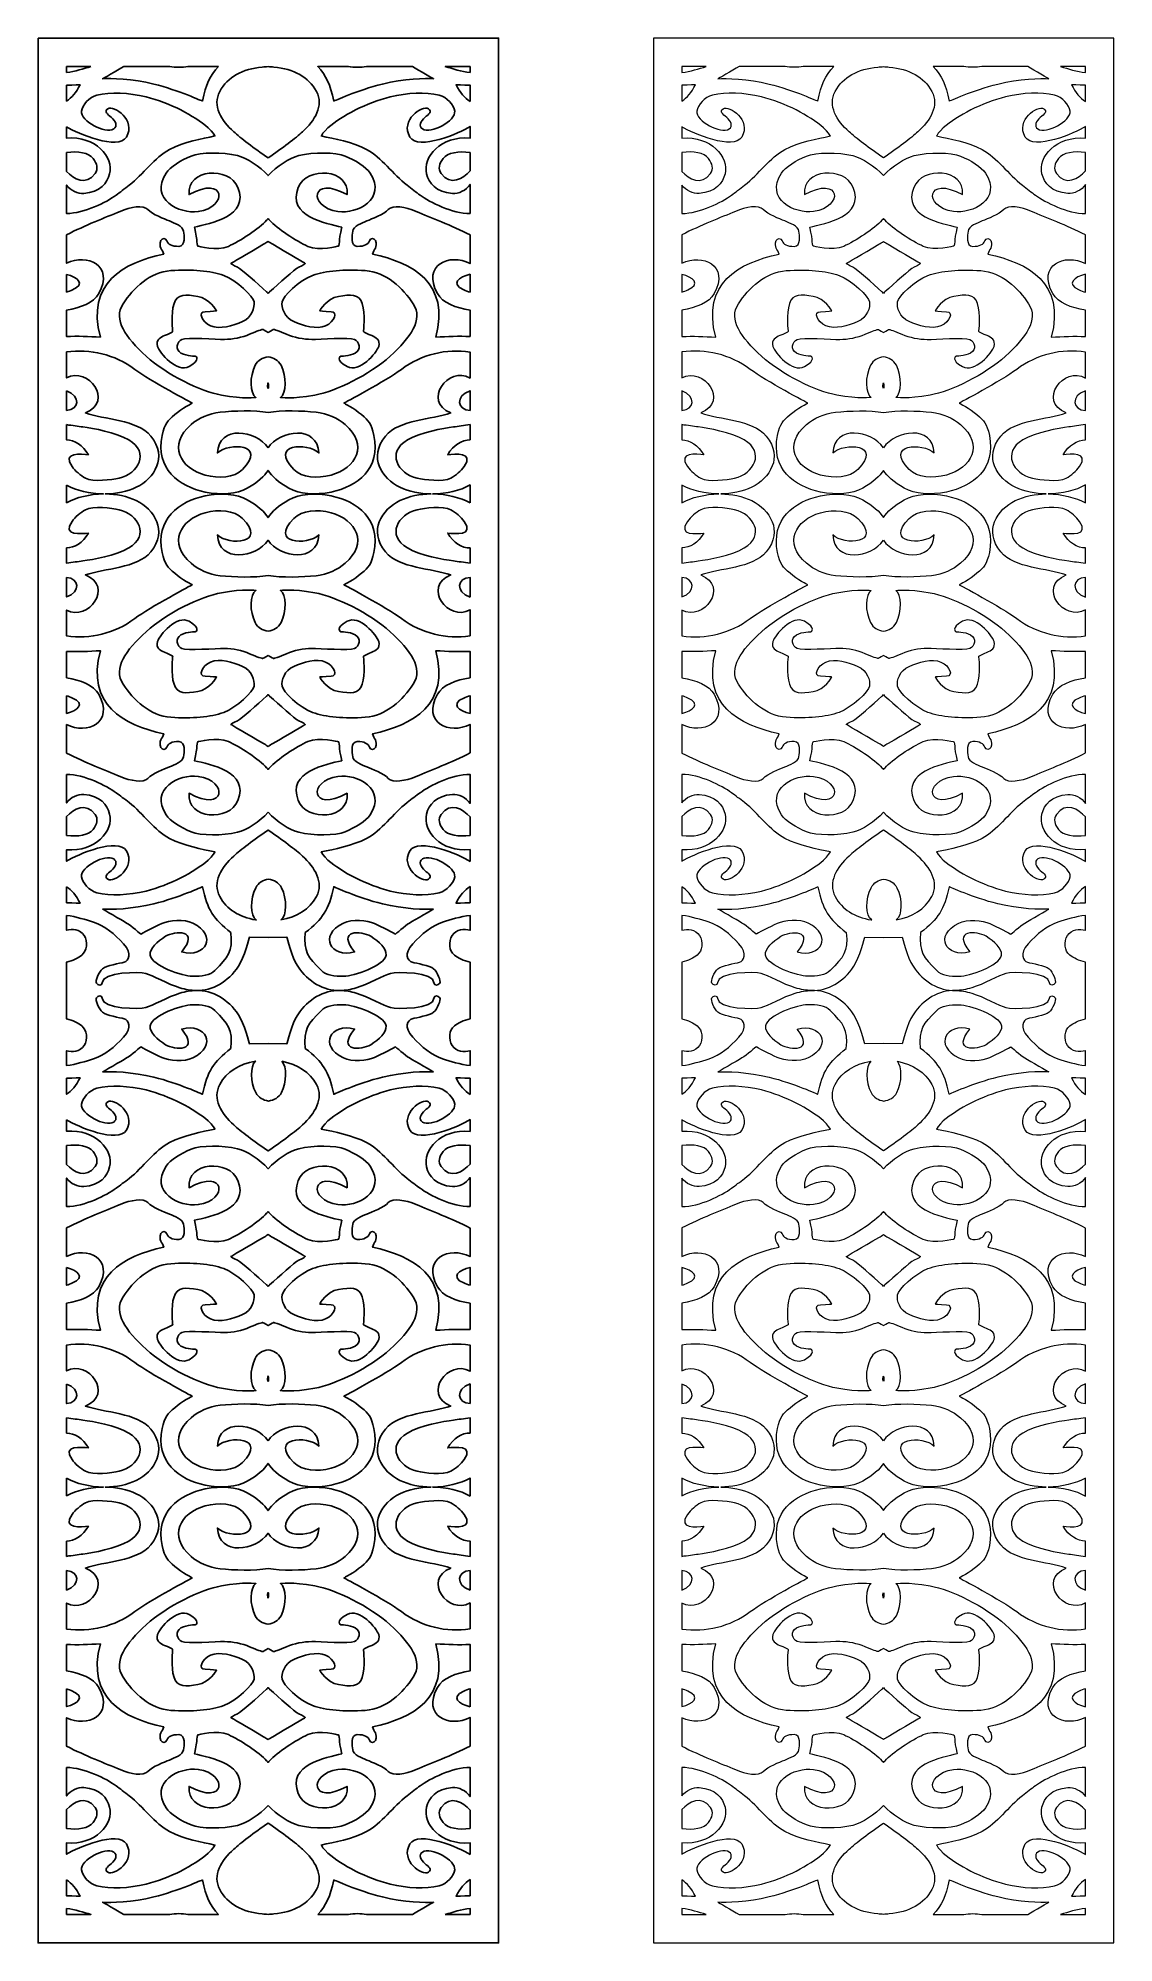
# Model space of a CAD drawing. Header units: centimetres. Extents: x -8.3 to 7.6, y -14 to 14.1.
import ezdxf

# ---------------------------------------------------------------- set-up
doc = ezdxf.new("R2010")
doc.units = ezdxf.units.CM
doc.header["$MEASUREMENT"] = 0
doc.layers.add('layer 1', color=7, linetype='Continuous')

msp = doc.modelspace()

# ---------------------------------------------------------------- linework, layer by layer
at = {"layer": 'layer 1', "color": 242}
for points, knots in [([(-8.2826, 14.13052), (-8.2826, 14.13052), (-1.47224, 14.13052), (-1.47224, 14.13052), (-1.47224, 14.13052), (-1.47224, 14.13052), (-1.47224, -14.03577), (-1.47224, -14.03577), (-1.47224, -14.03577), (-1.47224, -14.03577), (-8.2826, -14.03577), (-8.2826, -14.03577), (-8.2826, -14.03577), (-8.2826, -14.03577), (-8.2826, 14.13052), (-8.2826, 14.13052)], [0, 0, 0, 0, 0.2, 0.2, 0.2, 0.2, 0.4, 0.4, 0.4, 0.4, 0.6, 0.6, 0.6, 0.6, 1, 1, 1, 1]), ([(-7.50101, 13.71013), (-7.60783, 13.67716), (-7.73649, 13.63561), (-7.86221, 13.62191), (-7.86221, 13.62191), (-7.86221, 13.62191), (-7.86221, 13.71013), (-7.86221, 13.71013), (-7.86221, 13.71013), (-7.86221, 13.71013), (-7.50101, 13.71013), (-7.50101, 13.71013)], [0, 0, 0, 0, 0.25, 0.25, 0.25, 0.25, 0.5, 0.5, 0.5, 0.5, 1, 1, 1, 1]), ([(-5.61568, 13.71013), (-5.74054, 13.57713), (-5.79991, 13.44302), (-5.85157, 13.19893), (-5.85157, 13.19893), (-5.8541, 13.19782), (-6.19899, 13.35897), (-6.57193, 13.45125), (-6.57193, 13.45125), (-6.88093, 13.52771), (-7.21625, 13.53965), (-7.3285, 13.52819), (-7.3285, 13.52819), (-7.3285, 13.52819), (-7.11715, 13.64914), (-7.01366, 13.71013), (-7.01366, 13.71013), (-7.01366, 13.71013), (-6.33527, 13.71013), (-6.33527, 13.71013), (-6.33527, 13.71013), (-6.2509, 13.69595), (-6.14925, 13.69249), (-6.06736, 13.71013), (-6.06736, 13.71013), (-6.06736, 13.71013), (-5.61568, 13.71013), (-5.61568, 13.71013)], [0, 0, 0, 0, 0.125, 0.125, 0.125, 0.125, 0.25, 0.25, 0.25, 0.25, 0.375, 0.375, 0.375, 0.375, 0.5, 0.5, 0.5, 0.5, 0.625, 0.625, 0.625, 0.625, 0.75, 0.75, 0.75, 0.75, 1, 1, 1, 1]), ([(-4.88043, 12.36056), (-4.6735, 12.50101), (-4.46915, 12.65465), (-4.37128, 12.74506), (-4.37128, 12.74506), (-4.19132, 12.9113), (-4.05147, 13.12878), (-4.16579, 13.34249), (-4.16579, 13.34249), (-4.2801, 13.5562), (-4.50238, 13.67373), (-4.79451, 13.70223), (-4.79451, 13.70223), (-4.82247, 13.70496), (-4.85125, 13.70687), (-4.88043, 13.70819), (-4.88043, 13.70819), (-4.9096, 13.70687), (-4.93838, 13.70496), (-4.96634, 13.70223), (-4.96634, 13.70223), (-5.25848, 13.67373), (-5.48075, 13.5562), (-5.59507, 13.34249), (-5.59507, 13.34249), (-5.70938, 13.12878), (-5.56953, 12.9113), (-5.38958, 12.74506), (-5.38958, 12.74506), (-5.2917, 12.65465), (-5.08735, 12.50101), (-4.88043, 12.36056)], [0, 0, 0, 0, 0.11111111, 0.11111111, 0.11111111, 0.11111111, 0.22222222, 0.22222222, 0.22222222, 0.22222222, 0.33333333, 0.33333333, 0.33333333, 0.33333333, 0.44444444, 0.44444444, 0.44444444, 0.44444444, 0.55555556, 0.55555556, 0.55555556, 0.55555556, 0.66666667, 0.66666667, 0.66666667, 0.66666667, 0.77777778, 0.77777778, 0.77777778, 0.77777778, 1, 1, 1, 1]), ([(-3.6935, 13.71013), (-3.61161, 13.69249), (-3.50996, 13.69595), (-3.42559, 13.71013), (-3.42559, 13.71013), (-3.42559, 13.71013), (-2.7472, 13.71013), (-2.7472, 13.71013), (-2.7472, 13.71013), (-2.64371, 13.64914), (-2.43235, 13.52819), (-2.43235, 13.52819), (-2.43235, 13.52819), (-2.5446, 13.53965), (-2.87992, 13.52771), (-3.18892, 13.45125), (-3.18892, 13.45125), (-3.56186, 13.35897), (-3.90675, 13.19782), (-3.90928, 13.19893), (-3.90928, 13.19893), (-3.96094, 13.44302), (-4.02032, 13.57713), (-4.14518, 13.71013), (-4.14518, 13.71013), (-4.14518, 13.71013), (-3.6935, 13.71013), (-3.6935, 13.71013)], [0, 0, 0, 0, 0.125, 0.125, 0.125, 0.125, 0.25, 0.25, 0.25, 0.25, 0.375, 0.375, 0.375, 0.375, 0.5, 0.5, 0.5, 0.5, 0.625, 0.625, 0.625, 0.625, 0.75, 0.75, 0.75, 0.75, 1, 1, 1, 1]), ([(-1.89264, 13.62126), (-2.02026, 13.63427), (-2.15132, 13.67663), (-2.25985, 13.71013), (-2.25985, 13.71013), (-2.25985, 13.71013), (-1.89264, 13.71013), (-1.89264, 13.71013), (-1.89264, 13.71013), (-1.89264, 13.71013), (-1.89264, 13.62126), (-1.89264, 13.62126)], [0, 0, 0, 0, 0.25, 0.25, 0.25, 0.25, 0.5, 0.5, 0.5, 0.5, 1, 1, 1, 1]), ([(-7.86221, 13.4355), (-7.75439, 13.43609), (-7.66161, 13.44097), (-7.66161, 13.44097), (-7.66161, 13.44097), (-7.71785, 13.32482), (-7.78538, 13.24847), (-7.86221, 13.19829), (-7.86221, 13.19829), (-7.86221, 13.19829), (-7.86221, 13.4355), (-7.86221, 13.4355)], [0, 0, 0, 0, 0.25, 0.25, 0.25, 0.25, 0.5, 0.5, 0.5, 0.5, 1, 1, 1, 1]), ([(-7.86221, 12.82061), (-7.6996, 12.71597), (-7.09705, 12.4677), (-6.97706, 12.66667), (-6.97706, 12.66667), (-6.82747, 12.91471), (-7.16394, 13.14682), (-7.25139, 13.08552), (-7.25139, 13.08552), (-7.31235, 13.04278), (-7.25901, 13.00859), (-7.19805, 12.9573), (-7.19805, 12.9573), (-7.13709, 12.90601), (-7.10279, 12.82481), (-7.16376, 12.78634), (-7.16376, 12.78634), (-7.28707, 12.70853), (-7.65967, 12.90445), (-7.64003, 13.05132), (-7.64003, 13.05132), (-7.6286, 13.1368), (-7.52572, 13.26075), (-7.41142, 13.28639), (-7.41142, 13.28639), (-7.20846, 13.33192), (-6.94517, 13.32598), (-6.6858, 13.26093), (-6.6858, 13.26093), (-6.33036, 13.17179), (-5.97855, 12.98625), (-5.76543, 12.80344), (-5.76543, 12.80344), (-5.70066, 12.74788), (-5.66637, 12.68377), (-5.66637, 12.68377), (-5.66637, 12.68377), (-5.85795, 12.64293), (-6.12499, 12.59441), (-6.33791, 12.48326), (-6.33791, 12.48326), (-6.55853, 12.36809), (-6.72864, 12.11513), (-6.93465, 11.95454), (-6.93465, 11.95454), (-7.00498, 11.89972), (-7.07324, 11.84916), (-7.12694, 11.80949), (-7.12694, 11.80949), (-7.27342, 11.70129), (-7.59635, 11.53881), (-7.86221, 11.53661), (-7.86221, 11.53661), (-7.86221, 11.53661), (-7.86221, 11.95797), (-7.86221, 11.95797), (-7.86221, 11.95797), (-7.80467, 11.87543), (-7.69429, 11.82704), (-7.60573, 11.83325), (-7.60573, 11.83325), (-7.3626, 11.85029), (-7.25721, 11.98767), (-7.22398, 12.12261), (-7.22398, 12.12261), (-7.16351, 12.36814), (-7.43101, 12.6892), (-7.86221, 12.65007), (-7.86221, 12.65007), (-7.86221, 12.65007), (-7.86221, 12.82061), (-7.86221, 12.82061)], [0, 0, 0, 0, 0.05263158, 0.05263158, 0.05263158, 0.05263158, 0.10526316, 0.10526316, 0.10526316, 0.10526316, 0.15789474, 0.15789474, 0.15789474, 0.15789474, 0.21052632, 0.21052632, 0.21052632, 0.21052632, 0.26315789, 0.26315789, 0.26315789, 0.26315789, 0.31578947, 0.31578947, 0.31578947, 0.31578947, 0.36842105, 0.36842105, 0.36842105, 0.36842105, 0.42105263, 0.42105263, 0.42105263, 0.42105263, 0.47368421, 0.47368421, 0.47368421, 0.47368421, 0.52631579, 0.52631579, 0.52631579, 0.52631579, 0.57894737, 0.57894737, 0.57894737, 0.57894737, 0.63157895, 0.63157895, 0.63157895, 0.63157895, 0.68421053, 0.68421053, 0.68421053, 0.68421053, 0.73684211, 0.73684211, 0.73684211, 0.73684211, 0.78947368, 0.78947368, 0.78947368, 0.78947368, 0.84210526, 0.84210526, 0.84210526, 0.84210526, 0.89473684, 0.89473684, 0.89473684, 0.89473684, 1, 1, 1, 1]), ([(-1.89264, 11.53662), (-2.15962, 11.53638), (-2.48632, 11.70047), (-2.63392, 11.80949), (-2.63392, 11.80949), (-2.68761, 11.84916), (-2.75587, 11.89972), (-2.82621, 11.95454), (-2.82621, 11.95454), (-3.03222, 12.11513), (-3.20232, 12.36809), (-3.42294, 12.48326), (-3.42294, 12.48326), (-3.63586, 12.59441), (-3.90291, 12.64293), (-4.09449, 12.68377), (-4.09449, 12.68377), (-4.09449, 12.68377), (-4.06019, 12.74788), (-3.99542, 12.80344), (-3.99542, 12.80344), (-3.7823, 12.98625), (-3.43049, 13.17179), (-3.07505, 13.26093), (-3.07505, 13.26093), (-2.81568, 13.32598), (-2.5524, 13.33192), (-2.34944, 13.28639), (-2.34944, 13.28639), (-2.23513, 13.26075), (-2.13226, 13.1368), (-2.12083, 13.05132), (-2.12083, 13.05132), (-2.10119, 12.90445), (-2.47378, 12.70853), (-2.5971, 12.78634), (-2.5971, 12.78634), (-2.65806, 12.82481), (-2.62377, 12.90601), (-2.5628, 12.9573), (-2.5628, 12.9573), (-2.50184, 13.00859), (-2.4485, 13.04278), (-2.50946, 13.08552), (-2.50946, 13.08552), (-2.59691, 13.14682), (-2.93338, 12.91471), (-2.78379, 12.66667), (-2.78379, 12.66667), (-2.66228, 12.46517), (-2.04583, 12.72236), (-1.89264, 12.82453), (-1.89264, 12.82453), (-1.89264, 12.82453), (-1.89264, 12.64957), (-1.89264, 12.64957), (-1.89264, 12.64957), (-2.32738, 12.69228), (-2.59762, 12.36928), (-2.53687, 12.12261), (-2.53687, 12.12261), (-2.50364, 11.98767), (-2.39826, 11.85029), (-2.15512, 11.83325), (-2.15512, 11.83325), (-2.06337, 11.82682), (-1.9482, 11.87898), (-1.89264, 11.96701), (-1.89264, 11.96701), (-1.89264, 11.96701), (-1.89264, 11.53662), (-1.89264, 11.53662)], [0, 0, 0, 0, 0.05263158, 0.05263158, 0.05263158, 0.05263158, 0.10526316, 0.10526316, 0.10526316, 0.10526316, 0.15789474, 0.15789474, 0.15789474, 0.15789474, 0.21052632, 0.21052632, 0.21052632, 0.21052632, 0.26315789, 0.26315789, 0.26315789, 0.26315789, 0.31578947, 0.31578947, 0.31578947, 0.31578947, 0.36842105, 0.36842105, 0.36842105, 0.36842105, 0.42105263, 0.42105263, 0.42105263, 0.42105263, 0.47368421, 0.47368421, 0.47368421, 0.47368421, 0.52631579, 0.52631579, 0.52631579, 0.52631579, 0.57894737, 0.57894737, 0.57894737, 0.57894737, 0.63157895, 0.63157895, 0.63157895, 0.63157895, 0.68421053, 0.68421053, 0.68421053, 0.68421053, 0.73684211, 0.73684211, 0.73684211, 0.73684211, 0.78947368, 0.78947368, 0.78947368, 0.78947368, 0.84210526, 0.84210526, 0.84210526, 0.84210526, 0.89473684, 0.89473684, 0.89473684, 0.89473684, 1, 1, 1, 1]), ([(-1.89264, 13.19442), (-1.97196, 13.24452), (-2.04153, 13.3218), (-2.09924, 13.44097), (-2.09924, 13.44097), (-2.09924, 13.44097), (-2.003, 13.43591), (-1.89264, 13.43547), (-1.89264, 13.43547), (-1.89264, 13.43547), (-1.89264, 13.19442), (-1.89264, 13.19442)], [0, 0, 0, 0, 0.25, 0.25, 0.25, 0.25, 0.5, 0.5, 0.5, 0.5, 1, 1, 1, 1]), ([(-7.86221, 12.43894), (-7.69353, 12.46244), (-7.53601, 12.4355), (-7.46857, 12.3504), (-7.46857, 12.3504), (-7.40761, 12.27347), (-7.3911, 12.19582), (-7.44063, 12.12744), (-7.44063, 12.12744), (-7.57304, 11.94463), (-7.75836, 12.04432), (-7.86221, 12.15945), (-7.86221, 12.15945), (-7.86221, 12.15945), (-7.86221, 12.43894), (-7.86221, 12.43894)], [0, 0, 0, 0, 0.2, 0.2, 0.2, 0.2, 0.4, 0.4, 0.4, 0.4, 0.6, 0.6, 0.6, 0.6, 1, 1, 1, 1]), ([(-4.88043, 11.46264), (-4.87275, 11.45397), (-4.86517, 11.44548), (-4.85779, 11.4372), (-4.85779, 11.4372), (-4.7511, 11.31753), (-4.46026, 11.12378), (-4.29262, 11.05112), (-4.29262, 11.05112), (-4.12497, 10.97846), (-3.83921, 11.0554), (-3.83921, 11.0554), (-3.83921, 11.0554), (-3.83921, 11.0554), (-3.82397, 11.10668), (-3.82397, 11.1537), (-3.82397, 11.1537), (-3.82397, 11.20071), (-3.79046, 11.33466), (-3.79046, 11.33466), (-3.79046, 11.33466), (-4.02033, 11.38939), (-4.60685, 11.49267), (-4.43359, 11.923), (-4.43359, 11.923), (-4.30696, 12.23753), (-3.67385, 12.20469), (-3.71157, 11.81615), (-3.71157, 11.81615), (-4.25482, 12.11358), (-4.29543, 11.63037), (-3.84683, 11.56613), (-3.84683, 11.56613), (-3.56357, 11.52557), (-3.12345, 11.7513), (-3.37056, 12.13243), (-3.37056, 12.13243), (-3.43152, 12.22645), (-3.59536, 12.32475), (-3.74014, 12.38459), (-3.74014, 12.38459), (-3.88493, 12.44443), (-4.20879, 12.44443), (-4.42597, 12.39314), (-4.42597, 12.39314), (-4.57152, 12.35876), (-4.75129, 12.23225), (-4.88043, 12.09722), (-4.88043, 12.09722), (-5.00956, 12.23225), (-5.18933, 12.35876), (-5.33488, 12.39314), (-5.33488, 12.39314), (-5.55206, 12.44443), (-5.87592, 12.44443), (-6.02071, 12.38459), (-6.02071, 12.38459), (-6.1655, 12.32475), (-6.32933, 12.22645), (-6.39029, 12.13243), (-6.39029, 12.13243), (-6.6374, 11.7513), (-6.19728, 11.52557), (-5.91403, 11.56613), (-5.91403, 11.56613), (-5.46542, 11.63037), (-5.50604, 12.11358), (-6.04929, 11.81615), (-6.04929, 11.81615), (-6.087, 12.20469), (-5.45389, 12.23753), (-5.32726, 11.923), (-5.32726, 11.923), (-5.15401, 11.49267), (-5.74052, 11.38939), (-5.97039, 11.33466), (-5.97039, 11.33466), (-5.97039, 11.33466), (-5.93689, 11.20071), (-5.93689, 11.1537), (-5.93689, 11.1537), (-5.93689, 11.10668), (-5.92165, 11.0554), (-5.92165, 11.0554), (-5.92165, 11.0554), (-5.92165, 11.0554), (-5.63588, 10.97846), (-5.46824, 11.05112), (-5.46824, 11.05112), (-5.30059, 11.12378), (-5.00975, 11.31753), (-4.90307, 11.4372), (-4.90307, 11.4372), (-4.89569, 11.44548), (-4.8881, 11.45397), (-4.88043, 11.46264)], [0, 0, 0, 0, 0.04, 0.04, 0.04, 0.04, 0.08, 0.08, 0.08, 0.08, 0.12, 0.12, 0.12, 0.12, 0.16, 0.16, 0.16, 0.16, 0.2, 0.2, 0.2, 0.2, 0.24, 0.24, 0.24, 0.24, 0.28, 0.28, 0.28, 0.28, 0.32, 0.32, 0.32, 0.32, 0.36, 0.36, 0.36, 0.36, 0.4, 0.4, 0.4, 0.4, 0.44, 0.44, 0.44, 0.44, 0.48, 0.48, 0.48, 0.48, 0.52, 0.52, 0.52, 0.52, 0.56, 0.56, 0.56, 0.56, 0.6, 0.6, 0.6, 0.6, 0.64, 0.64, 0.64, 0.64, 0.68, 0.68, 0.68, 0.68, 0.72, 0.72, 0.72, 0.72, 0.76, 0.76, 0.76, 0.76, 0.8, 0.8, 0.8, 0.8, 0.84, 0.84, 0.84, 0.84, 0.88, 0.88, 0.88, 0.88, 0.92, 0.92, 0.92, 0.92, 1, 1, 1, 1]), ([(-1.89264, 12.16623), (-1.99521, 12.04832), (-2.18522, 11.94105), (-2.32023, 12.12744), (-2.32023, 12.12744), (-2.36976, 12.19582), (-2.35324, 12.27347), (-2.29228, 12.3504), (-2.29228, 12.3504), (-2.22405, 12.43651), (-2.06357, 12.4631), (-1.89264, 12.43813), (-1.89264, 12.43813), (-1.89264, 12.43813), (-1.89264, 12.16623), (-1.89264, 12.16623)], [0, 0, 0, 0, 0.2, 0.2, 0.2, 0.2, 0.4, 0.4, 0.4, 0.4, 0.6, 0.6, 0.6, 0.6, 1, 1, 1, 1]), ([(-7.86221, 11.22239), (-7.58592, 11.36192), (-7.28729, 11.47662), (-7.06843, 11.56867), (-7.06843, 11.56867), (-6.91602, 11.63279), (-6.72168, 11.66698), (-6.65818, 11.59574), (-6.65818, 11.59574), (-6.59467, 11.52451), (-6.41316, 11.45715), (-6.34076, 11.42723), (-6.34076, 11.42723), (-6.26837, 11.39731), (-6.13882, 11.34602), (-6.1312, 11.27764), (-6.1312, 11.27764), (-6.12358, 11.20926), (-6.09691, 11.0554), (-6.19979, 11.05112), (-6.19979, 11.05112), (-6.30266, 11.04685), (-6.36362, 11.08531), (-6.37886, 11.13233), (-6.37886, 11.13233), (-6.39411, 11.17934), (-6.45126, 11.17506), (-6.4665, 11.1366), (-6.4665, 11.1366), (-6.50588, 11.03719), (-6.44073, 11.00818), (-6.42459, 10.93572), (-6.42459, 10.93572), (-7.0222, 10.80911), (-7.57254, 10.50658), (-7.36188, 9.7091), (-7.36188, 9.7091), (-7.53237, 9.71548), (-7.69872, 9.72659), (-7.86221, 9.71797), (-7.86221, 9.71797), (-7.86221, 9.71797), (-7.86221, 10.10862), (-7.86221, 10.10862), (-7.86221, 10.10862), (-7.65501, 10.13979), (-7.45791, 10.21857), (-7.3843, 10.35229), (-7.3843, 10.35229), (-7.15182, 10.7746), (-7.55969, 10.9521), (-7.86221, 10.80042), (-7.86221, 10.80042), (-7.86221, 10.80042), (-7.86221, 11.22239), (-7.86221, 11.22239)], [0, 0, 0, 0, 0.06666667, 0.06666667, 0.06666667, 0.06666667, 0.13333333, 0.13333333, 0.13333333, 0.13333333, 0.2, 0.2, 0.2, 0.2, 0.26666667, 0.26666667, 0.26666667, 0.26666667, 0.33333333, 0.33333333, 0.33333333, 0.33333333, 0.4, 0.4, 0.4, 0.4, 0.46666667, 0.46666667, 0.46666667, 0.46666667, 0.53333333, 0.53333333, 0.53333333, 0.53333333, 0.6, 0.6, 0.6, 0.6, 0.66666667, 0.66666667, 0.66666667, 0.66666667, 0.73333333, 0.73333333, 0.73333333, 0.73333333, 0.8, 0.8, 0.8, 0.8, 0.86666667, 0.86666667, 0.86666667, 0.86666667, 1, 1, 1, 1]), ([(-1.89264, 9.71766), (-2.05806, 9.72687), (-2.22638, 9.71556), (-2.39897, 9.7091), (-2.39897, 9.7091), (-2.18831, 10.50658), (-2.73865, 10.80911), (-3.33627, 10.93572), (-3.33627, 10.93572), (-3.32012, 11.00818), (-3.25497, 11.03719), (-3.29435, 11.1366), (-3.29435, 11.1366), (-3.30959, 11.17506), (-3.36675, 11.17934), (-3.38199, 11.13233), (-3.38199, 11.13233), (-3.39723, 11.08531), (-3.45819, 11.04685), (-3.56107, 11.05112), (-3.56107, 11.05112), (-3.66394, 11.0554), (-3.63727, 11.20926), (-3.62965, 11.27764), (-3.62965, 11.27764), (-3.62203, 11.34602), (-3.49248, 11.39731), (-3.42009, 11.42723), (-3.42009, 11.42723), (-3.3477, 11.45715), (-3.16618, 11.52451), (-3.10268, 11.59574), (-3.10268, 11.59574), (-3.03917, 11.66698), (-2.84484, 11.63279), (-2.69242, 11.56867), (-2.69242, 11.56867), (-2.47198, 11.47595), (-2.1706, 11.36026), (-1.89264, 11.21935), (-1.89264, 11.21935), (-1.89264, 11.21935), (-1.89264, 10.79732), (-1.89264, 10.79732), (-1.89264, 10.79732), (-2.19571, 10.95448), (-2.61059, 10.77743), (-2.37656, 10.35229), (-2.37656, 10.35229), (-2.30223, 10.21727), (-2.10203, 10.13828), (-1.89264, 10.10774), (-1.89264, 10.10774), (-1.89264, 10.10774), (-1.89264, 9.71766), (-1.89264, 9.71766)], [0, 0, 0, 0, 0.06666667, 0.06666667, 0.06666667, 0.06666667, 0.13333333, 0.13333333, 0.13333333, 0.13333333, 0.2, 0.2, 0.2, 0.2, 0.26666667, 0.26666667, 0.26666667, 0.26666667, 0.33333333, 0.33333333, 0.33333333, 0.33333333, 0.4, 0.4, 0.4, 0.4, 0.46666667, 0.46666667, 0.46666667, 0.46666667, 0.53333333, 0.53333333, 0.53333333, 0.53333333, 0.6, 0.6, 0.6, 0.6, 0.66666667, 0.66666667, 0.66666667, 0.66666667, 0.73333333, 0.73333333, 0.73333333, 0.73333333, 0.8, 0.8, 0.8, 0.8, 0.86666667, 0.86666667, 0.86666667, 0.86666667, 1, 1, 1, 1]), ([(-4.88043, 10.35619), (-4.87378, 10.36415), (-4.86635, 10.37178), (-4.85802, 10.37901), (-4.85802, 10.37901), (-4.7183, 10.50011), (-4.49603, 10.71382), (-4.42617, 10.74232), (-4.42617, 10.74232), (-4.35631, 10.77081), (-4.33091, 10.79931), (-4.33091, 10.79931), (-4.33091, 10.79931), (-4.33091, 10.79931), (-4.57096, 10.93894), (-4.81229, 11.08141), (-4.81229, 11.08141), (-4.83571, 11.09524), (-4.8584, 11.10885), (-4.88043, 11.12226), (-4.88043, 11.12226), (-4.90245, 11.10885), (-4.92514, 11.09524), (-4.94856, 11.08141), (-4.94856, 11.08141), (-5.18989, 10.93894), (-5.42995, 10.79931), (-5.42995, 10.79931), (-5.42995, 10.79931), (-5.42995, 10.79931), (-5.40454, 10.77081), (-5.33469, 10.74232), (-5.33469, 10.74232), (-5.26483, 10.71382), (-5.04255, 10.50011), (-4.90284, 10.37901), (-4.90284, 10.37901), (-4.8945, 10.37178), (-4.88707, 10.36415), (-4.88043, 10.35619)], [0, 0, 0, 0, 0.09090909, 0.09090909, 0.09090909, 0.09090909, 0.18181818, 0.18181818, 0.18181818, 0.18181818, 0.27272727, 0.27272727, 0.27272727, 0.27272727, 0.36363636, 0.36363636, 0.36363636, 0.36363636, 0.45454545, 0.45454545, 0.45454545, 0.45454545, 0.54545455, 0.54545455, 0.54545455, 0.54545455, 0.63636364, 0.63636364, 0.63636364, 0.63636364, 0.72727273, 0.72727273, 0.72727273, 0.72727273, 0.81818182, 0.81818182, 0.81818182, 0.81818182, 1, 1, 1, 1]), ([(-4.88043, 9.41815), (-4.79841, 9.40541), (-4.72984, 9.36943), (-4.68975, 9.29292), (-4.68975, 9.29292), (-4.60503, 9.13121), (-4.60756, 8.87467), (-4.69925, 8.81712), (-4.69925, 8.81712), (-4.69925, 8.81712), (-4.53254, 8.78863), (-4.19119, 8.85096), (-4.19119, 8.85096), (-3.88098, 8.90761), (-3.38199, 9.14922), (-3.07718, 9.42702), (-3.07718, 9.42702), (-2.77236, 9.70483), (-2.58186, 9.96554), (-2.73426, 10.20061), (-2.73426, 10.20061), (-2.88667, 10.43567), (-3.13433, 10.67074), (-3.44295, 10.69211), (-3.44295, 10.69211), (-3.75157, 10.71348), (-4.02971, 10.69211), (-4.22403, 10.61945), (-4.22403, 10.61945), (-4.41835, 10.5468), (-4.6622, 10.31173), (-4.67363, 10.23052), (-4.67363, 10.23052), (-4.68506, 10.14932), (-4.64315, 9.99973), (-4.50217, 9.9399), (-4.50217, 9.9399), (-4.3612, 9.88006), (-4.16307, 9.81595), (-4.02971, 9.87579), (-4.02971, 9.87579), (-3.89636, 9.93562), (-3.83921, 10.08521), (-3.9497, 10.08521), (-3.9497, 10.08521), (-4.0602, 10.08521), (-4.11735, 10.09803), (-4.11735, 10.09803), (-4.11735, 10.09803), (-4.11735, 10.09803), (-4.01447, 10.28609), (-3.83921, 10.31173), (-3.83921, 10.31173), (-3.66394, 10.33737), (-3.5382, 10.35447), (-3.48867, 10.20488), (-3.48867, 10.20488), (-3.43914, 10.05529), (-3.46962, 9.79031), (-3.46962, 9.79031), (-3.46962, 9.79031), (-3.46962, 9.79031), (-3.40866, 9.75184), (-3.3477, 9.73047), (-3.3477, 9.73047), (-3.28673, 9.7091), (-3.21815, 9.66636), (-3.24482, 9.57234), (-3.24482, 9.57234), (-3.27149, 9.47831), (-3.53439, 9.17059), (-3.71347, 9.27316), (-3.71347, 9.27316), (-3.89255, 9.37574), (-3.80873, 9.42702), (-3.80873, 9.42702), (-3.80873, 9.42702), (-3.80873, 9.42702), (-3.68299, 9.42275), (-3.59155, 9.47404), (-3.59155, 9.47404), (-3.5001, 9.52533), (-3.53058, 9.64499), (-3.60298, 9.67491), (-3.60298, 9.67491), (-3.67537, 9.70483), (-4.11735, 9.67491), (-4.23546, 9.67491), (-4.23546, 9.67491), (-4.35358, 9.67491), (-4.4992, 9.70225), (-4.60716, 9.75212), (-4.60716, 9.75212), (-4.71513, 9.80198), (-4.80086, 9.82335), (-4.80086, 9.82335), (-4.80086, 9.82335), (-4.80086, 9.82335), (-4.83184, 9.80462), (-4.88043, 9.77774), (-4.88043, 9.77774), (-4.92901, 9.80462), (-4.95999, 9.82335), (-4.95999, 9.82335), (-4.95999, 9.82335), (-4.95999, 9.82335), (-5.04573, 9.80198), (-5.15369, 9.75212), (-5.15369, 9.75212), (-5.26165, 9.70225), (-5.40727, 9.67491), (-5.52539, 9.67491), (-5.52539, 9.67491), (-5.6435, 9.67491), (-6.08548, 9.70483), (-6.15788, 9.67491), (-6.15788, 9.67491), (-6.23027, 9.64499), (-6.26075, 9.52533), (-6.16931, 9.47404), (-6.16931, 9.47404), (-6.07786, 9.42275), (-5.95213, 9.42702), (-5.95213, 9.42702), (-5.95213, 9.42702), (-5.95213, 9.42702), (-5.8683, 9.37574), (-6.04738, 9.27316), (-6.04738, 9.27316), (-6.22646, 9.17059), (-6.48936, 9.47831), (-6.51603, 9.57234), (-6.51603, 9.57234), (-6.5427, 9.66636), (-6.47412, 9.7091), (-6.41316, 9.73047), (-6.41316, 9.73047), (-6.35219, 9.75184), (-6.29123, 9.79031), (-6.29123, 9.79031), (-6.29123, 9.79031), (-6.29123, 9.79031), (-6.32171, 10.05529), (-6.27218, 10.20488), (-6.27218, 10.20488), (-6.22265, 10.35447), (-6.09691, 10.33737), (-5.92165, 10.31173), (-5.92165, 10.31173), (-5.74638, 10.28609), (-5.6435, 10.09803), (-5.6435, 10.09803), (-5.6435, 10.09803), (-5.6435, 10.09803), (-5.70066, 10.08521), (-5.81115, 10.08521), (-5.81115, 10.08521), (-5.92165, 10.08521), (-5.86449, 9.93562), (-5.73114, 9.87579), (-5.73114, 9.87579), (-5.59778, 9.81595), (-5.39965, 9.88006), (-5.25868, 9.9399), (-5.25868, 9.9399), (-5.1177, 9.99973), (-5.07579, 10.14932), (-5.08722, 10.23052), (-5.08722, 10.23052), (-5.09865, 10.31173), (-5.3425, 10.5468), (-5.53682, 10.61945), (-5.53682, 10.61945), (-5.73114, 10.69211), (-6.00928, 10.71348), (-6.3179, 10.69211), (-6.3179, 10.69211), (-6.62652, 10.67074), (-6.87418, 10.43567), (-7.02659, 10.20061), (-7.02659, 10.20061), (-7.179, 9.96554), (-6.98849, 9.70483), (-6.68368, 9.42702), (-6.68368, 9.42702), (-6.37886, 9.14922), (-5.87987, 8.90761), (-5.56966, 8.85096), (-5.56966, 8.85096), (-5.22831, 8.78863), (-5.0616, 8.81712), (-5.0616, 8.81712), (-5.0616, 8.81712), (-5.15329, 8.87467), (-5.15582, 9.13121), (-5.0711, 9.29292), (-5.0711, 9.29292), (-5.03102, 9.36943), (-4.96244, 9.40541), (-4.88043, 9.41815)], [0, 0, 0, 0, 0.01960784, 0.01960784, 0.01960784, 0.01960784, 0.03921569, 0.03921569, 0.03921569, 0.03921569, 0.05882353, 0.05882353, 0.05882353, 0.05882353, 0.07843137, 0.07843137, 0.07843137, 0.07843137, 0.09803922, 0.09803922, 0.09803922, 0.09803922, 0.11764706, 0.11764706, 0.11764706, 0.11764706, 0.1372549, 0.1372549, 0.1372549, 0.1372549, 0.15686275, 0.15686275, 0.15686275, 0.15686275, 0.17647059, 0.17647059, 0.17647059, 0.17647059, 0.19607843, 0.19607843, 0.19607843, 0.19607843, 0.21568627, 0.21568627, 0.21568627, 0.21568627, 0.23529412, 0.23529412, 0.23529412, 0.23529412, 0.25490196, 0.25490196, 0.25490196, 0.25490196, 0.2745098, 0.2745098, 0.2745098, 0.2745098, 0.29411765, 0.29411765, 0.29411765, 0.29411765, 0.31372549, 0.31372549, 0.31372549, 0.31372549, 0.33333333, 0.33333333, 0.33333333, 0.33333333, 0.35294118, 0.35294118, 0.35294118, 0.35294118, 0.37254902, 0.37254902, 0.37254902, 0.37254902, 0.39215686, 0.39215686, 0.39215686, 0.39215686, 0.41176471, 0.41176471, 0.41176471, 0.41176471, 0.43137255, 0.43137255, 0.43137255, 0.43137255, 0.45098039, 0.45098039, 0.45098039, 0.45098039, 0.47058824, 0.47058824, 0.47058824, 0.47058824, 0.49019608, 0.49019608, 0.49019608, 0.49019608, 0.50980392, 0.50980392, 0.50980392, 0.50980392, 0.52941176, 0.52941176, 0.52941176, 0.52941176, 0.54901961, 0.54901961, 0.54901961, 0.54901961, 0.56862745, 0.56862745, 0.56862745, 0.56862745, 0.58823529, 0.58823529, 0.58823529, 0.58823529, 0.60784314, 0.60784314, 0.60784314, 0.60784314, 0.62745098, 0.62745098, 0.62745098, 0.62745098, 0.64705882, 0.64705882, 0.64705882, 0.64705882, 0.66666667, 0.66666667, 0.66666667, 0.66666667, 0.68627451, 0.68627451, 0.68627451, 0.68627451, 0.70588235, 0.70588235, 0.70588235, 0.70588235, 0.7254902, 0.7254902, 0.7254902, 0.7254902, 0.74509804, 0.74509804, 0.74509804, 0.74509804, 0.76470588, 0.76470588, 0.76470588, 0.76470588, 0.78431373, 0.78431373, 0.78431373, 0.78431373, 0.80392157, 0.80392157, 0.80392157, 0.80392157, 0.82352941, 0.82352941, 0.82352941, 0.82352941, 0.84313725, 0.84313725, 0.84313725, 0.84313725, 0.8627451, 0.8627451, 0.8627451, 0.8627451, 0.88235294, 0.88235294, 0.88235294, 0.88235294, 0.90196078, 0.90196078, 0.90196078, 0.90196078, 0.92156863, 0.92156863, 0.92156863, 0.92156863, 0.94117647, 0.94117647, 0.94117647, 0.94117647, 0.96078431, 0.96078431, 0.96078431, 0.96078431, 1, 1, 1, 1]), ([(-7.86221, 10.6362), (-7.70286, 10.59672), (-7.5723, 10.49447), (-7.77336, 10.4075), (-7.77336, 10.4075), (-7.80136, 10.39539), (-7.83119, 10.38439), (-7.86221, 10.37492), (-7.86221, 10.37492), (-7.86221, 10.37492), (-7.86221, 10.6362), (-7.86221, 10.6362)], [0, 0, 0, 0, 0.25, 0.25, 0.25, 0.25, 0.5, 0.5, 0.5, 0.5, 1, 1, 1, 1]), ([(-1.89264, 10.37309), (-1.92581, 10.38296), (-1.95768, 10.39461), (-1.98749, 10.4075), (-1.98749, 10.4075), (-2.19109, 10.49557), (-2.05467, 10.59928), (-1.89264, 10.63765), (-1.89264, 10.63765), (-1.89264, 10.63765), (-1.89264, 10.37309), (-1.89264, 10.37309)], [0, 0, 0, 0, 0.25, 0.25, 0.25, 0.25, 0.5, 0.5, 0.5, 0.5, 1, 1, 1, 1]), ([(-1.89264, 5.29089), (-2.24357, 5.23928), (-2.60989, 5.32429), (-2.90834, 5.54748), (-2.90834, 5.54748), (-3.13697, 5.71845), (-3.75934, 6.04614), (-3.75934, 6.04614), (-3.75934, 6.04614), (-3.75934, 6.04614), (-3.60692, 6.1245), (-3.49896, 6.21711), (-3.49896, 6.21711), (-3.391, 6.30972), (-3.35289, 6.34534), (-3.31479, 6.52343), (-3.31479, 6.52343), (-3.21003, 7.01309), (-3.55888, 7.28287), (-3.94986, 7.36119), (-3.94986, 7.36119), (-4.18697, 7.40868), (-4.41675, 7.39104), (-4.57271, 7.30357), (-4.57271, 7.30357), (-4.72866, 7.2161), (-4.82649, 7.12697), (-4.88043, 7.04134), (-4.88043, 7.04134), (-4.93436, 7.12697), (-5.03219, 7.2161), (-5.18814, 7.30357), (-5.18814, 7.30357), (-5.3441, 7.39104), (-5.57388, 7.40868), (-5.81099, 7.36119), (-5.81099, 7.36119), (-6.20197, 7.28287), (-6.55083, 7.01309), (-6.44606, 6.52343), (-6.44606, 6.52343), (-6.40796, 6.34534), (-6.36985, 6.30972), (-6.26189, 6.21711), (-6.26189, 6.21711), (-6.15393, 6.1245), (-6.00151, 6.04614), (-6.00151, 6.04614), (-6.00151, 6.04614), (-6.00151, 6.04614), (-6.62388, 5.71845), (-6.85251, 5.54748), (-6.85251, 5.54748), (-7.14925, 5.32557), (-7.51311, 5.24026), (-7.86221, 5.29001), (-7.86221, 5.29001), (-7.86221, 5.29001), (-7.86221, 5.67298), (-7.86221, 5.67298), (-7.86221, 5.67298), (-7.54006, 5.49841), (-7.15591, 6.02081), (-7.58221, 6.19159), (-7.58221, 6.19159), (-7.30464, 6.29146), (-6.81964, 6.28749), (-6.6149, 6.5338), (-6.6149, 6.5338), (-6.48424, 6.69098), (-6.47596, 6.85588), (-6.52461, 6.97603), (-6.52461, 6.97603), (-6.64212, 7.26624), (-6.96566, 7.3866), (-7.28825, 7.38979), (-7.28825, 7.38979), (-6.96566, 7.39297), (-6.64212, 7.51333), (-6.52461, 7.80354), (-6.52461, 7.80354), (-6.47596, 7.92368), (-6.48424, 8.08859), (-6.6149, 8.24577), (-6.6149, 8.24577), (-6.81964, 8.49207), (-7.30464, 8.4881), (-7.58221, 8.58797), (-7.58221, 8.58797), (-7.15591, 8.75875), (-7.54006, 9.28116), (-7.86221, 9.10659), (-7.86221, 9.10659), (-7.86221, 9.10659), (-7.86221, 9.48957), (-7.86221, 9.48957), (-7.86221, 9.48957), (-7.51311, 9.53931), (-7.14925, 9.45399), (-6.85251, 9.23208), (-6.85251, 9.23208), (-6.62388, 9.06111), (-6.00151, 8.73342), (-6.00151, 8.73342), (-6.00151, 8.73342), (-6.00151, 8.73342), (-6.15393, 8.65506), (-6.26189, 8.56245), (-6.26189, 8.56245), (-6.36985, 8.46984), (-6.40796, 8.43422), (-6.44606, 8.25613), (-6.44606, 8.25613), (-6.55083, 7.76648), (-6.20197, 7.49669), (-5.81099, 7.41838), (-5.81099, 7.41838), (-5.57388, 7.37089), (-5.3441, 7.38852), (-5.18814, 7.47599), (-5.18814, 7.47599), (-5.03219, 7.56347), (-4.93439, 7.65259), (-4.88043, 7.73823), (-4.88043, 7.73823), (-4.82646, 7.65259), (-4.72866, 7.56347), (-4.57271, 7.47599), (-4.57271, 7.47599), (-4.41675, 7.38852), (-4.18697, 7.37089), (-3.94986, 7.41838), (-3.94986, 7.41838), (-3.55888, 7.49669), (-3.21003, 7.76648), (-3.31479, 8.25613), (-3.31479, 8.25613), (-3.35289, 8.43422), (-3.391, 8.46984), (-3.49896, 8.56245), (-3.49896, 8.56245), (-3.60692, 8.65506), (-3.75934, 8.73342), (-3.75934, 8.73342), (-3.75934, 8.73342), (-3.75934, 8.73342), (-3.13697, 9.06111), (-2.90834, 9.23208), (-2.90834, 9.23208), (-2.60989, 9.45527), (-2.24357, 9.54029), (-1.89264, 9.48869), (-1.89264, 9.48869), (-1.89264, 9.48869), (-1.89264, 9.10322), (-1.89264, 9.10322), (-1.89264, 9.10322), (-2.21598, 9.28767), (-2.6076, 8.75981), (-2.17864, 8.58797), (-2.17864, 8.58797), (-2.45621, 8.4881), (-2.94121, 8.49207), (-3.14595, 8.24577), (-3.14595, 8.24577), (-3.27661, 8.08859), (-3.2849, 7.92368), (-3.23625, 7.80354), (-3.23625, 7.80354), (-3.11873, 7.51333), (-2.79519, 7.39297), (-2.47261, 7.38979), (-2.47261, 7.38979), (-2.79519, 7.3866), (-3.11873, 7.26624), (-3.23625, 6.97603), (-3.23625, 6.97603), (-3.2849, 6.85588), (-3.27661, 6.69098), (-3.14595, 6.5338), (-3.14595, 6.5338), (-2.94121, 6.28749), (-2.45621, 6.29146), (-2.17864, 6.19159), (-2.17864, 6.19159), (-2.6076, 6.01975), (-2.21598, 5.49191), (-1.89264, 5.67635), (-1.89264, 5.67635), (-1.89264, 5.67635), (-1.89264, 5.29089), (-1.89264, 5.29089)], [0, 0, 0, 0, 0.02040816, 0.02040816, 0.02040816, 0.02040816, 0.04081633, 0.04081633, 0.04081633, 0.04081633, 0.06122449, 0.06122449, 0.06122449, 0.06122449, 0.08163265, 0.08163265, 0.08163265, 0.08163265, 0.10204082, 0.10204082, 0.10204082, 0.10204082, 0.12244898, 0.12244898, 0.12244898, 0.12244898, 0.14285714, 0.14285714, 0.14285714, 0.14285714, 0.16326531, 0.16326531, 0.16326531, 0.16326531, 0.18367347, 0.18367347, 0.18367347, 0.18367347, 0.20408163, 0.20408163, 0.20408163, 0.20408163, 0.2244898, 0.2244898, 0.2244898, 0.2244898, 0.24489796, 0.24489796, 0.24489796, 0.24489796, 0.26530612, 0.26530612, 0.26530612, 0.26530612, 0.28571429, 0.28571429, 0.28571429, 0.28571429, 0.30612245, 0.30612245, 0.30612245, 0.30612245, 0.32653061, 0.32653061, 0.32653061, 0.32653061, 0.34693878, 0.34693878, 0.34693878, 0.34693878, 0.36734694, 0.36734694, 0.36734694, 0.36734694, 0.3877551, 0.3877551, 0.3877551, 0.3877551, 0.40816327, 0.40816327, 0.40816327, 0.40816327, 0.42857143, 0.42857143, 0.42857143, 0.42857143, 0.44897959, 0.44897959, 0.44897959, 0.44897959, 0.46938776, 0.46938776, 0.46938776, 0.46938776, 0.48979592, 0.48979592, 0.48979592, 0.48979592, 0.51020408, 0.51020408, 0.51020408, 0.51020408, 0.53061224, 0.53061224, 0.53061224, 0.53061224, 0.55102041, 0.55102041, 0.55102041, 0.55102041, 0.57142857, 0.57142857, 0.57142857, 0.57142857, 0.59183673, 0.59183673, 0.59183673, 0.59183673, 0.6122449, 0.6122449, 0.6122449, 0.6122449, 0.63265306, 0.63265306, 0.63265306, 0.63265306, 0.65306122, 0.65306122, 0.65306122, 0.65306122, 0.67346939, 0.67346939, 0.67346939, 0.67346939, 0.69387755, 0.69387755, 0.69387755, 0.69387755, 0.71428571, 0.71428571, 0.71428571, 0.71428571, 0.73469388, 0.73469388, 0.73469388, 0.73469388, 0.75510204, 0.75510204, 0.75510204, 0.75510204, 0.7755102, 0.7755102, 0.7755102, 0.7755102, 0.79591837, 0.79591837, 0.79591837, 0.79591837, 0.81632653, 0.81632653, 0.81632653, 0.81632653, 0.83673469, 0.83673469, 0.83673469, 0.83673469, 0.85714286, 0.85714286, 0.85714286, 0.85714286, 0.87755102, 0.87755102, 0.87755102, 0.87755102, 0.89795918, 0.89795918, 0.89795918, 0.89795918, 0.91836735, 0.91836735, 0.91836735, 0.91836735, 0.93877551, 0.93877551, 0.93877551, 0.93877551, 0.95918367, 0.95918367, 0.95918367, 0.95918367, 1, 1, 1, 1]), ([(-4.88043, 8.94935), (-4.87273, 8.96909), (-4.87073, 8.99007), (-4.87557, 9.01245), (-4.87557, 9.01245), (-4.877, 9.01907), (-4.87862, 9.02539), (-4.88043, 9.0314), (-4.88043, 9.0314), (-4.88223, 9.02539), (-4.88385, 9.01907), (-4.88528, 9.01245), (-4.88528, 9.01245), (-4.89012, 8.99007), (-4.88812, 8.96909), (-4.88043, 8.94935)], [0, 0, 0, 0, 0.2, 0.2, 0.2, 0.2, 0.4, 0.4, 0.4, 0.4, 0.6, 0.6, 0.6, 0.6, 1, 1, 1, 1]), ([(-7.86221, 8.91324), (-7.65045, 8.83821), (-7.673, 8.63174), (-7.86221, 8.62498), (-7.86221, 8.62498), (-7.86221, 8.62498), (-7.86221, 8.91324), (-7.86221, 8.91324)], [0, 0, 0, 0, 0.33333333, 0.33333333, 0.33333333, 0.33333333, 1, 1, 1, 1]), ([(-1.89264, 8.62486), (-2.08914, 8.62745), (-2.11305, 8.84133), (-1.89264, 8.9153), (-1.89264, 8.9153), (-1.89264, 8.9153), (-1.89264, 8.62486), (-1.89264, 8.62486)], [0, 0, 0, 0, 0.33333333, 0.33333333, 0.33333333, 0.33333333, 1, 1, 1, 1]), ([(-4.88043, 8.074), (-4.70409, 8.33329), (-4.15149, 8.4171), (-4.13022, 7.9954), (-4.13022, 7.9954), (-4.29868, 8.15842), (-4.87587, 8.12687), (-4.50111, 7.75319), (-4.50111, 7.75319), (-4.37657, 7.62902), (-4.15339, 7.6125), (-3.94992, 7.66844), (-3.94992, 7.66844), (-3.57565, 7.77132), (-3.3926, 8.11707), (-3.74151, 8.41552), (-3.74151, 8.41552), (-3.85029, 8.50856), (-3.99978, 8.57824), (-4.17214, 8.59807), (-4.17214, 8.59807), (-4.37053, 8.62089), (-4.68345, 8.62965), (-4.88043, 8.59489), (-4.88043, 8.59489), (-5.07741, 8.62965), (-5.39033, 8.62089), (-5.58871, 8.59807), (-5.58871, 8.59807), (-5.76107, 8.57824), (-5.91056, 8.50856), (-6.01934, 8.41552), (-6.01934, 8.41552), (-6.36825, 8.11707), (-6.18521, 7.77132), (-5.81093, 7.66844), (-5.81093, 7.66844), (-5.60746, 7.6125), (-5.38428, 7.62902), (-5.25975, 7.75319), (-5.25975, 7.75319), (-4.88498, 8.12687), (-5.46218, 8.15842), (-5.63063, 7.9954), (-5.63063, 7.9954), (-5.60936, 8.4171), (-5.05676, 8.33329), (-4.88043, 8.074)], [0, 0, 0, 0, 0.07692308, 0.07692308, 0.07692308, 0.07692308, 0.15384615, 0.15384615, 0.15384615, 0.15384615, 0.23076923, 0.23076923, 0.23076923, 0.23076923, 0.30769231, 0.30769231, 0.30769231, 0.30769231, 0.38461538, 0.38461538, 0.38461538, 0.38461538, 0.46153846, 0.46153846, 0.46153846, 0.46153846, 0.53846154, 0.53846154, 0.53846154, 0.53846154, 0.61538462, 0.61538462, 0.61538462, 0.61538462, 0.69230769, 0.69230769, 0.69230769, 0.69230769, 0.76923077, 0.76923077, 0.76923077, 0.76923077, 0.84615385, 0.84615385, 0.84615385, 0.84615385, 1, 1, 1, 1]), ([(-7.86221, 8.41439), (-7.77336, 8.40072), (-7.68889, 8.3891), (-7.62098, 8.37991), (-7.62098, 8.37991), (-7.46739, 8.35912), (-7.14184, 8.3051), (-6.94146, 8.18846), (-6.94146, 8.18846), (-6.623, 8.0031), (-6.8009, 7.68906), (-7.08374, 7.62342), (-7.08374, 7.62342), (-7.19424, 7.59778), (-7.46476, 7.56359), (-7.58287, 7.62342), (-7.58287, 7.62342), (-7.653, 7.65895), (-7.73724, 7.73478), (-7.77895, 7.79501), (-7.77895, 7.79501), (-7.93308, 8.01753), (-7.6413, 7.97645), (-7.53715, 7.96961), (-7.53715, 7.96961), (-7.6185, 8.11156), (-7.74371, 8.18514), (-7.86221, 8.18861), (-7.86221, 8.18861), (-7.86221, 8.18861), (-7.86221, 8.41439), (-7.86221, 8.41439)], [0, 0, 0, 0, 0.11111111, 0.11111111, 0.11111111, 0.11111111, 0.22222222, 0.22222222, 0.22222222, 0.22222222, 0.33333333, 0.33333333, 0.33333333, 0.33333333, 0.44444444, 0.44444444, 0.44444444, 0.44444444, 0.55555556, 0.55555556, 0.55555556, 0.55555556, 0.66666667, 0.66666667, 0.66666667, 0.66666667, 0.77777778, 0.77777778, 0.77777778, 0.77777778, 1, 1, 1, 1]), ([(-1.89264, 8.18878), (-2.0129, 8.18765), (-2.14097, 8.11396), (-2.2237, 7.96961), (-2.2237, 7.96961), (-2.11955, 7.97645), (-1.82778, 8.01753), (-1.9819, 7.79501), (-1.9819, 7.79501), (-2.02361, 7.73478), (-2.10785, 7.65895), (-2.17798, 7.62342), (-2.17798, 7.62342), (-2.29609, 7.56359), (-2.56661, 7.59778), (-2.67711, 7.62342), (-2.67711, 7.62342), (-2.95995, 7.68906), (-3.13786, 8.0031), (-2.8194, 8.18846), (-2.8194, 8.18846), (-2.61901, 8.3051), (-2.29346, 8.35912), (-2.13988, 8.37991), (-2.13988, 8.37991), (-2.07043, 8.38931), (-1.98369, 8.40125), (-1.89264, 8.41532), (-1.89264, 8.41532), (-1.89264, 8.41532), (-1.89264, 8.18878), (-1.89264, 8.18878)], [0, 0, 0, 0, 0.11111111, 0.11111111, 0.11111111, 0.11111111, 0.22222222, 0.22222222, 0.22222222, 0.22222222, 0.33333333, 0.33333333, 0.33333333, 0.33333333, 0.44444444, 0.44444444, 0.44444444, 0.44444444, 0.55555556, 0.55555556, 0.55555556, 0.55555556, 0.66666667, 0.66666667, 0.66666667, 0.66666667, 0.77777778, 0.77777778, 0.77777778, 0.77777778, 1, 1, 1, 1]), ([(-7.86221, 7.51925), (-7.71664, 7.43943), (-7.51772, 7.39198), (-7.31609, 7.38979), (-7.31609, 7.38979), (-7.51772, 7.38759), (-7.71664, 7.34014), (-7.86221, 7.26032), (-7.86221, 7.26032), (-7.86221, 7.26032), (-7.86221, 7.51925), (-7.86221, 7.51925)], [0, 0, 0, 0, 0.25, 0.25, 0.25, 0.25, 0.5, 0.5, 0.5, 0.5, 1, 1, 1, 1]), ([(-1.89264, 7.25699), (-2.03871, 7.33881), (-2.24034, 7.38756), (-2.44476, 7.38979), (-2.44476, 7.38979), (-2.24034, 7.39201), (-2.03871, 7.44076), (-1.89264, 7.52259), (-1.89264, 7.52259), (-1.89264, 7.52259), (-1.89264, 7.25699), (-1.89264, 7.25699)], [0, 0, 0, 0, 0.25, 0.25, 0.25, 0.25, 0.5, 0.5, 0.5, 0.5, 1, 1, 1, 1]), ([(-7.86221, 6.59097), (-7.74371, 6.59443), (-7.6185, 6.668), (-7.53715, 6.80995), (-7.53715, 6.80995), (-7.6413, 6.80311), (-7.93308, 6.76203), (-7.77895, 6.98456), (-7.77895, 6.98456), (-7.73724, 7.04478), (-7.653, 7.12062), (-7.58287, 7.15614), (-7.58287, 7.15614), (-7.46476, 7.21598), (-7.19424, 7.18178), (-7.08374, 7.15614), (-7.08374, 7.15614), (-6.8009, 7.0905), (-6.623, 6.77646), (-6.94146, 6.5911), (-6.94146, 6.5911), (-7.14184, 6.47447), (-7.46739, 6.42045), (-7.62098, 6.39965), (-7.62098, 6.39965), (-7.68889, 6.39046), (-7.77336, 6.37885), (-7.86221, 6.36518), (-7.86221, 6.36518), (-7.86221, 6.36518), (-7.86221, 6.59097), (-7.86221, 6.59097)], [0, 0, 0, 0, 0.11111111, 0.11111111, 0.11111111, 0.11111111, 0.22222222, 0.22222222, 0.22222222, 0.22222222, 0.33333333, 0.33333333, 0.33333333, 0.33333333, 0.44444444, 0.44444444, 0.44444444, 0.44444444, 0.55555556, 0.55555556, 0.55555556, 0.55555556, 0.66666667, 0.66666667, 0.66666667, 0.66666667, 0.77777778, 0.77777778, 0.77777778, 0.77777778, 1, 1, 1, 1]), ([(-4.88043, 6.18468), (-4.68345, 6.14993), (-4.37053, 6.15867), (-4.17214, 6.18149), (-4.17214, 6.18149), (-3.99978, 6.20132), (-3.85029, 6.271), (-3.74151, 6.36405), (-3.74151, 6.36405), (-3.3926, 6.66249), (-3.57565, 7.00824), (-3.94992, 7.11113), (-3.94992, 7.11113), (-4.15339, 7.16706), (-4.37657, 7.15054), (-4.50111, 7.02637), (-4.50111, 7.02637), (-4.87587, 6.6527), (-4.29868, 6.62114), (-4.13022, 6.78416), (-4.13022, 6.78416), (-4.15149, 6.36246), (-4.70405, 6.44629), (-4.88043, 6.70557), (-4.88043, 6.70557), (-5.0568, 6.44629), (-5.60936, 6.36246), (-5.63063, 6.78416), (-5.63063, 6.78416), (-5.46218, 6.62114), (-4.88498, 6.6527), (-5.25975, 7.02637), (-5.25975, 7.02637), (-5.38428, 7.15054), (-5.60746, 7.16706), (-5.81093, 7.11113), (-5.81093, 7.11113), (-6.18521, 7.00824), (-6.36825, 6.66249), (-6.01934, 6.36405), (-6.01934, 6.36405), (-5.91056, 6.271), (-5.76107, 6.20132), (-5.58871, 6.18149), (-5.58871, 6.18149), (-5.39033, 6.15867), (-5.07741, 6.14993), (-4.88043, 6.18468)], [0, 0, 0, 0, 0.07692308, 0.07692308, 0.07692308, 0.07692308, 0.15384615, 0.15384615, 0.15384615, 0.15384615, 0.23076923, 0.23076923, 0.23076923, 0.23076923, 0.30769231, 0.30769231, 0.30769231, 0.30769231, 0.38461538, 0.38461538, 0.38461538, 0.38461538, 0.46153846, 0.46153846, 0.46153846, 0.46153846, 0.53846154, 0.53846154, 0.53846154, 0.53846154, 0.61538462, 0.61538462, 0.61538462, 0.61538462, 0.69230769, 0.69230769, 0.69230769, 0.69230769, 0.76923077, 0.76923077, 0.76923077, 0.76923077, 0.84615385, 0.84615385, 0.84615385, 0.84615385, 1, 1, 1, 1]), ([(-1.89264, 6.36425), (-1.98369, 6.37832), (-2.07043, 6.39025), (-2.13988, 6.39965), (-2.13988, 6.39965), (-2.29346, 6.42045), (-2.61901, 6.47447), (-2.8194, 6.5911), (-2.8194, 6.5911), (-3.13786, 6.77646), (-2.95995, 7.0905), (-2.67711, 7.15614), (-2.67711, 7.15614), (-2.56661, 7.18178), (-2.29609, 7.21598), (-2.17798, 7.15614), (-2.17798, 7.15614), (-2.10785, 7.12062), (-2.02361, 7.04478), (-1.9819, 6.98456), (-1.9819, 6.98456), (-1.82778, 6.76203), (-2.11955, 6.80311), (-2.2237, 6.80995), (-2.2237, 6.80995), (-2.14097, 6.6656), (-2.0129, 6.59193), (-1.89264, 6.5908), (-1.89264, 6.5908), (-1.89264, 6.5908), (-1.89264, 6.36425), (-1.89264, 6.36425)], [0, 0, 0, 0, 0.11111111, 0.11111111, 0.11111111, 0.11111111, 0.22222222, 0.22222222, 0.22222222, 0.22222222, 0.33333333, 0.33333333, 0.33333333, 0.33333333, 0.44444444, 0.44444444, 0.44444444, 0.44444444, 0.55555556, 0.55555556, 0.55555556, 0.55555556, 0.66666667, 0.66666667, 0.66666667, 0.66666667, 0.77777778, 0.77777778, 0.77777778, 0.77777778, 1, 1, 1, 1]), ([(-7.86221, 6.15459), (-7.673, 6.14783), (-7.65045, 5.94135), (-7.86221, 5.86633), (-7.86221, 5.86633), (-7.86221, 5.86633), (-7.86221, 6.15459), (-7.86221, 6.15459)], [0, 0, 0, 0, 0.33333333, 0.33333333, 0.33333333, 0.33333333, 1, 1, 1, 1]), ([(-4.88043, 5.00183), (-4.83184, 4.97495), (-4.80086, 4.95621), (-4.80086, 4.95621), (-4.80086, 4.95621), (-4.80086, 4.95621), (-4.71513, 4.97758), (-4.60716, 5.02745), (-4.60716, 5.02745), (-4.4992, 5.07731), (-4.35358, 5.10465), (-4.23546, 5.10465), (-4.23546, 5.10465), (-4.11735, 5.10465), (-3.67537, 5.07473), (-3.60298, 5.10465), (-3.60298, 5.10465), (-3.53058, 5.13457), (-3.5001, 5.25424), (-3.59155, 5.30553), (-3.59155, 5.30553), (-3.68299, 5.35681), (-3.80873, 5.35254), (-3.80873, 5.35254), (-3.80873, 5.35254), (-3.80873, 5.35254), (-3.89255, 5.40383), (-3.71347, 5.5064), (-3.71347, 5.5064), (-3.53439, 5.60898), (-3.27149, 5.30125), (-3.24482, 5.20723), (-3.24482, 5.20723), (-3.21815, 5.1132), (-3.28673, 5.07046), (-3.3477, 5.04909), (-3.3477, 5.04909), (-3.40866, 5.02772), (-3.46962, 4.98925), (-3.46962, 4.98925), (-3.46962, 4.98925), (-3.46962, 4.98925), (-3.43914, 4.72427), (-3.48867, 4.57468), (-3.48867, 4.57468), (-3.5382, 4.42509), (-3.66394, 4.44219), (-3.83921, 4.46783), (-3.83921, 4.46783), (-4.01447, 4.49348), (-4.11735, 4.68153), (-4.11735, 4.68153), (-4.11735, 4.68153), (-4.11735, 4.68153), (-4.0602, 4.69435), (-3.9497, 4.69435), (-3.9497, 4.69435), (-3.83921, 4.69435), (-3.89636, 4.84394), (-4.02971, 4.90377), (-4.02971, 4.90377), (-4.16307, 4.96361), (-4.3612, 4.8995), (-4.50217, 4.83967), (-4.50217, 4.83967), (-4.64315, 4.77983), (-4.68506, 4.63024), (-4.67363, 4.54904), (-4.67363, 4.54904), (-4.6622, 4.46783), (-4.41835, 4.23277), (-4.22403, 4.16011), (-4.22403, 4.16011), (-4.02971, 4.08745), (-3.75157, 4.06608), (-3.44295, 4.08745), (-3.44295, 4.08745), (-3.13433, 4.10882), (-2.88667, 4.34389), (-2.73426, 4.57896), (-2.73426, 4.57896), (-2.58186, 4.81402), (-2.77236, 5.07473), (-3.07718, 5.35254), (-3.07718, 5.35254), (-3.38199, 5.63034), (-3.88098, 5.87196), (-4.19119, 5.9286), (-4.19119, 5.9286), (-4.53254, 5.99093), (-4.69925, 5.96244), (-4.69925, 5.96244), (-4.69925, 5.96244), (-4.60756, 5.90489), (-4.60503, 5.64835), (-4.68975, 5.48665), (-4.68975, 5.48665), (-4.72984, 5.41014), (-4.79841, 5.37417), (-4.88043, 5.36143), (-4.88043, 5.36143), (-4.96244, 5.37417), (-5.03102, 5.41014), (-5.0711, 5.48665), (-5.0711, 5.48665), (-5.15582, 5.64835), (-5.15329, 5.90489), (-5.0616, 5.96244), (-5.0616, 5.96244), (-5.0616, 5.96244), (-5.22831, 5.99093), (-5.56966, 5.9286), (-5.56966, 5.9286), (-5.87987, 5.87196), (-6.37886, 5.63034), (-6.68368, 5.35254), (-6.68368, 5.35254), (-6.98849, 5.07473), (-7.179, 4.81402), (-7.02659, 4.57896), (-7.02659, 4.57896), (-6.87418, 4.34389), (-6.62652, 4.10882), (-6.3179, 4.08745), (-6.3179, 4.08745), (-6.00928, 4.06608), (-5.73114, 4.08745), (-5.53682, 4.16011), (-5.53682, 4.16011), (-5.3425, 4.23277), (-5.09865, 4.46783), (-5.08722, 4.54904), (-5.08722, 4.54904), (-5.07579, 4.63024), (-5.1177, 4.77983), (-5.25868, 4.83967), (-5.25868, 4.83967), (-5.39965, 4.8995), (-5.59778, 4.96361), (-5.73114, 4.90377), (-5.73114, 4.90377), (-5.86449, 4.84394), (-5.92165, 4.69435), (-5.81115, 4.69435), (-5.81115, 4.69435), (-5.70066, 4.69435), (-5.6435, 4.68153), (-5.6435, 4.68153), (-5.6435, 4.68153), (-5.6435, 4.68153), (-5.74638, 4.49348), (-5.92165, 4.46783), (-5.92165, 4.46783), (-6.09691, 4.44219), (-6.22265, 4.42509), (-6.27218, 4.57468), (-6.27218, 4.57468), (-6.32171, 4.72427), (-6.29123, 4.98925), (-6.29123, 4.98925), (-6.29123, 4.98925), (-6.29123, 4.98925), (-6.35219, 5.02772), (-6.41316, 5.04909), (-6.41316, 5.04909), (-6.47412, 5.07046), (-6.5427, 5.1132), (-6.51603, 5.20723), (-6.51603, 5.20723), (-6.48936, 5.30125), (-6.22646, 5.60898), (-6.04738, 5.5064), (-6.04738, 5.5064), (-5.8683, 5.40383), (-5.95213, 5.35254), (-5.95213, 5.35254), (-5.95213, 5.35254), (-5.95213, 5.35254), (-6.07786, 5.35681), (-6.16931, 5.30553), (-6.16931, 5.30553), (-6.26075, 5.25424), (-6.23027, 5.13457), (-6.15788, 5.10465), (-6.15788, 5.10465), (-6.08548, 5.07473), (-5.6435, 5.10465), (-5.52539, 5.10465), (-5.52539, 5.10465), (-5.40727, 5.10465), (-5.26165, 5.07731), (-5.15369, 5.02745), (-5.15369, 5.02745), (-5.04573, 4.97758), (-4.95999, 4.95621), (-4.95999, 4.95621), (-4.95999, 4.95621), (-4.95999, 4.95621), (-4.92901, 4.97495), (-4.88043, 5.00183)], [0, 0, 0, 0, 0.01960784, 0.01960784, 0.01960784, 0.01960784, 0.03921569, 0.03921569, 0.03921569, 0.03921569, 0.05882353, 0.05882353, 0.05882353, 0.05882353, 0.07843137, 0.07843137, 0.07843137, 0.07843137, 0.09803922, 0.09803922, 0.09803922, 0.09803922, 0.11764706, 0.11764706, 0.11764706, 0.11764706, 0.1372549, 0.1372549, 0.1372549, 0.1372549, 0.15686275, 0.15686275, 0.15686275, 0.15686275, 0.17647059, 0.17647059, 0.17647059, 0.17647059, 0.19607843, 0.19607843, 0.19607843, 0.19607843, 0.21568627, 0.21568627, 0.21568627, 0.21568627, 0.23529412, 0.23529412, 0.23529412, 0.23529412, 0.25490196, 0.25490196, 0.25490196, 0.25490196, 0.2745098, 0.2745098, 0.2745098, 0.2745098, 0.29411765, 0.29411765, 0.29411765, 0.29411765, 0.31372549, 0.31372549, 0.31372549, 0.31372549, 0.33333333, 0.33333333, 0.33333333, 0.33333333, 0.35294118, 0.35294118, 0.35294118, 0.35294118, 0.37254902, 0.37254902, 0.37254902, 0.37254902, 0.39215686, 0.39215686, 0.39215686, 0.39215686, 0.41176471, 0.41176471, 0.41176471, 0.41176471, 0.43137255, 0.43137255, 0.43137255, 0.43137255, 0.45098039, 0.45098039, 0.45098039, 0.45098039, 0.47058824, 0.47058824, 0.47058824, 0.47058824, 0.49019608, 0.49019608, 0.49019608, 0.49019608, 0.50980392, 0.50980392, 0.50980392, 0.50980392, 0.52941176, 0.52941176, 0.52941176, 0.52941176, 0.54901961, 0.54901961, 0.54901961, 0.54901961, 0.56862745, 0.56862745, 0.56862745, 0.56862745, 0.58823529, 0.58823529, 0.58823529, 0.58823529, 0.60784314, 0.60784314, 0.60784314, 0.60784314, 0.62745098, 0.62745098, 0.62745098, 0.62745098, 0.64705882, 0.64705882, 0.64705882, 0.64705882, 0.66666667, 0.66666667, 0.66666667, 0.66666667, 0.68627451, 0.68627451, 0.68627451, 0.68627451, 0.70588235, 0.70588235, 0.70588235, 0.70588235, 0.7254902, 0.7254902, 0.7254902, 0.7254902, 0.74509804, 0.74509804, 0.74509804, 0.74509804, 0.76470588, 0.76470588, 0.76470588, 0.76470588, 0.78431373, 0.78431373, 0.78431373, 0.78431373, 0.80392157, 0.80392157, 0.80392157, 0.80392157, 0.82352941, 0.82352941, 0.82352941, 0.82352941, 0.84313725, 0.84313725, 0.84313725, 0.84313725, 0.8627451, 0.8627451, 0.8627451, 0.8627451, 0.88235294, 0.88235294, 0.88235294, 0.88235294, 0.90196078, 0.90196078, 0.90196078, 0.90196078, 0.92156863, 0.92156863, 0.92156863, 0.92156863, 0.94117647, 0.94117647, 0.94117647, 0.94117647, 0.96078431, 0.96078431, 0.96078431, 0.96078431, 1, 1, 1, 1]), ([(-1.89264, 5.86427), (-2.11306, 5.93825), (-2.08914, 6.15211), (-1.89264, 6.15471), (-1.89264, 6.15471), (-1.89264, 6.15471), (-1.89264, 5.86427), (-1.89264, 5.86427)], [0, 0, 0, 0, 0.33333333, 0.33333333, 0.33333333, 0.33333333, 1, 1, 1, 1]), ([(-7.86221, 5.0616), (-7.69872, 5.05298), (-7.53237, 5.06408), (-7.36188, 5.07046), (-7.36188, 5.07046), (-7.57254, 4.27298), (-7.0222, 3.97046), (-6.42459, 3.84384), (-6.42459, 3.84384), (-6.44073, 3.77138), (-6.50588, 3.74237), (-6.4665, 3.64296), (-6.4665, 3.64296), (-6.45126, 3.6045), (-6.39411, 3.60022), (-6.37886, 3.64724), (-6.37886, 3.64724), (-6.36362, 3.69425), (-6.30266, 3.73272), (-6.19979, 3.72844), (-6.19979, 3.72844), (-6.09691, 3.72417), (-6.12358, 3.57031), (-6.1312, 3.50192), (-6.1312, 3.50192), (-6.13882, 3.43354), (-6.26837, 3.38225), (-6.34076, 3.35234), (-6.34076, 3.35234), (-6.41316, 3.32242), (-6.59467, 3.25505), (-6.65818, 3.18382), (-6.65818, 3.18382), (-6.72168, 3.11258), (-6.91602, 3.14678), (-7.06843, 3.21089), (-7.06843, 3.21089), (-7.28729, 3.30295), (-7.58592, 3.41765), (-7.86221, 3.55719), (-7.86221, 3.55719), (-7.86221, 3.55719), (-7.86221, 3.97915), (-7.86221, 3.97915), (-7.86221, 3.97915), (-7.55969, 3.82747), (-7.15182, 4.00496), (-7.3843, 4.42728), (-7.3843, 4.42728), (-7.45791, 4.561), (-7.65501, 4.63978), (-7.86221, 4.67095), (-7.86221, 4.67095), (-7.86221, 4.67095), (-7.86221, 5.0616), (-7.86221, 5.0616)], [0, 0, 0, 0, 0.06666667, 0.06666667, 0.06666667, 0.06666667, 0.13333333, 0.13333333, 0.13333333, 0.13333333, 0.2, 0.2, 0.2, 0.2, 0.26666667, 0.26666667, 0.26666667, 0.26666667, 0.33333333, 0.33333333, 0.33333333, 0.33333333, 0.4, 0.4, 0.4, 0.4, 0.46666667, 0.46666667, 0.46666667, 0.46666667, 0.53333333, 0.53333333, 0.53333333, 0.53333333, 0.6, 0.6, 0.6, 0.6, 0.66666667, 0.66666667, 0.66666667, 0.66666667, 0.73333333, 0.73333333, 0.73333333, 0.73333333, 0.8, 0.8, 0.8, 0.8, 0.86666667, 0.86666667, 0.86666667, 0.86666667, 1, 1, 1, 1]), ([(-1.89264, 3.56023), (-2.1706, 3.41932), (-2.47198, 3.30362), (-2.69242, 3.21089), (-2.69242, 3.21089), (-2.84484, 3.14678), (-3.03917, 3.11258), (-3.10268, 3.18382), (-3.10268, 3.18382), (-3.16618, 3.25505), (-3.3477, 3.32242), (-3.42009, 3.35234), (-3.42009, 3.35234), (-3.49248, 3.38225), (-3.62203, 3.43354), (-3.62965, 3.50192), (-3.62965, 3.50192), (-3.63727, 3.57031), (-3.66394, 3.72417), (-3.56107, 3.72844), (-3.56107, 3.72844), (-3.45819, 3.73272), (-3.39723, 3.69425), (-3.38199, 3.64724), (-3.38199, 3.64724), (-3.36675, 3.60022), (-3.30959, 3.6045), (-3.29435, 3.64296), (-3.29435, 3.64296), (-3.25497, 3.74237), (-3.32012, 3.77138), (-3.33627, 3.84384), (-3.33627, 3.84384), (-2.73865, 3.97046), (-2.18831, 4.27298), (-2.39897, 5.07046), (-2.39897, 5.07046), (-2.22638, 5.06401), (-2.05806, 5.0527), (-1.89264, 5.06192), (-1.89264, 5.06192), (-1.89264, 5.06192), (-1.89264, 4.67184), (-1.89264, 4.67184), (-1.89264, 4.67184), (-2.10203, 4.6413), (-2.30223, 4.56229), (-2.37656, 4.42728), (-2.37656, 4.42728), (-2.61059, 4.00213), (-2.19571, 3.8251), (-1.89264, 3.98226), (-1.89264, 3.98226), (-1.89264, 3.98226), (-1.89264, 3.56023), (-1.89264, 3.56023)], [0, 0, 0, 0, 0.06666667, 0.06666667, 0.06666667, 0.06666667, 0.13333333, 0.13333333, 0.13333333, 0.13333333, 0.2, 0.2, 0.2, 0.2, 0.26666667, 0.26666667, 0.26666667, 0.26666667, 0.33333333, 0.33333333, 0.33333333, 0.33333333, 0.4, 0.4, 0.4, 0.4, 0.46666667, 0.46666667, 0.46666667, 0.46666667, 0.53333333, 0.53333333, 0.53333333, 0.53333333, 0.6, 0.6, 0.6, 0.6, 0.66666667, 0.66666667, 0.66666667, 0.66666667, 0.73333333, 0.73333333, 0.73333333, 0.73333333, 0.8, 0.8, 0.8, 0.8, 0.86666667, 0.86666667, 0.86666667, 0.86666667, 1, 1, 1, 1]), ([(-7.86221, 4.40466), (-7.83119, 4.39519), (-7.80136, 4.38417), (-7.77336, 4.37206), (-7.77336, 4.37206), (-7.5723, 4.28509), (-7.70286, 4.18285), (-7.86221, 4.14336), (-7.86221, 4.14336), (-7.86221, 4.14336), (-7.86221, 4.40466), (-7.86221, 4.40466)], [0, 0, 0, 0, 0.25, 0.25, 0.25, 0.25, 0.5, 0.5, 0.5, 0.5, 1, 1, 1, 1]), ([(-4.88043, 3.65732), (-4.8584, 3.67071), (-4.83571, 3.68433), (-4.81229, 3.69815), (-4.81229, 3.69815), (-4.57096, 3.84063), (-4.33091, 3.98026), (-4.33091, 3.98026), (-4.33091, 3.98026), (-4.33091, 3.98026), (-4.35631, 4.00875), (-4.42617, 4.03725), (-4.42617, 4.03725), (-4.49603, 4.06574), (-4.7183, 4.27945), (-4.85802, 4.40056), (-4.85802, 4.40056), (-4.86635, 4.40778), (-4.87378, 4.41542), (-4.88043, 4.42338), (-4.88043, 4.42338), (-4.88707, 4.41542), (-4.8945, 4.40778), (-4.90284, 4.40056), (-4.90284, 4.40056), (-5.04255, 4.27945), (-5.26483, 4.06574), (-5.33469, 4.03725), (-5.33469, 4.03725), (-5.40454, 4.00875), (-5.42995, 3.98026), (-5.42995, 3.98026), (-5.42995, 3.98026), (-5.42995, 3.98026), (-5.18989, 3.84063), (-4.94856, 3.69815), (-4.94856, 3.69815), (-4.92514, 3.68433), (-4.90245, 3.67071), (-4.88043, 3.65732)], [0, 0, 0, 0, 0.09090909, 0.09090909, 0.09090909, 0.09090909, 0.18181818, 0.18181818, 0.18181818, 0.18181818, 0.27272727, 0.27272727, 0.27272727, 0.27272727, 0.36363636, 0.36363636, 0.36363636, 0.36363636, 0.45454545, 0.45454545, 0.45454545, 0.45454545, 0.54545455, 0.54545455, 0.54545455, 0.54545455, 0.63636364, 0.63636364, 0.63636364, 0.63636364, 0.72727273, 0.72727273, 0.72727273, 0.72727273, 0.81818182, 0.81818182, 0.81818182, 0.81818182, 1, 1, 1, 1]), ([(-1.89264, 4.14193), (-2.05467, 4.18029), (-2.19109, 4.284), (-1.98749, 4.37206), (-1.98749, 4.37206), (-1.95768, 4.38495), (-1.92581, 4.39661), (-1.89264, 4.40648), (-1.89264, 4.40648), (-1.89264, 4.40648), (-1.89264, 4.14193), (-1.89264, 4.14193)], [0, 0, 0, 0, 0.25, 0.25, 0.25, 0.25, 0.5, 0.5, 0.5, 0.5, 1, 1, 1, 1]), ([(-4.88043, 2.68235), (-4.75129, 2.54732), (-4.57152, 2.4208), (-4.42597, 2.38643), (-4.42597, 2.38643), (-4.20879, 2.33514), (-3.88493, 2.33514), (-3.74014, 2.39497), (-3.74014, 2.39497), (-3.59536, 2.45481), (-3.43152, 2.55311), (-3.37056, 2.64714), (-3.37056, 2.64714), (-3.12345, 3.02827), (-3.56357, 3.25399), (-3.84683, 3.21343), (-3.84683, 3.21343), (-4.29543, 3.14919), (-4.25482, 2.66598), (-3.71157, 2.96341), (-3.71157, 2.96341), (-3.67385, 2.57487), (-4.30696, 2.54203), (-4.43359, 2.85656), (-4.43359, 2.85656), (-4.60685, 3.2869), (-4.02033, 3.39018), (-3.79046, 3.4449), (-3.79046, 3.4449), (-3.79046, 3.4449), (-3.82397, 3.57886), (-3.82397, 3.62587), (-3.82397, 3.62587), (-3.82397, 3.67288), (-3.83921, 3.72417), (-3.83921, 3.72417), (-3.83921, 3.72417), (-3.83921, 3.72417), (-4.12497, 3.8011), (-4.29262, 3.72844), (-4.29262, 3.72844), (-4.46026, 3.65579), (-4.7511, 3.46203), (-4.85779, 3.34236), (-4.85779, 3.34236), (-4.86517, 3.33408), (-4.87275, 3.3256), (-4.88043, 3.31694), (-4.88043, 3.31694), (-4.8881, 3.3256), (-4.89569, 3.33408), (-4.90307, 3.34236), (-4.90307, 3.34236), (-5.00975, 3.46203), (-5.30059, 3.65579), (-5.46824, 3.72844), (-5.46824, 3.72844), (-5.63588, 3.8011), (-5.92165, 3.72417), (-5.92165, 3.72417), (-5.92165, 3.72417), (-5.92165, 3.72417), (-5.93689, 3.67288), (-5.93689, 3.62587), (-5.93689, 3.62587), (-5.93689, 3.57886), (-5.97039, 3.4449), (-5.97039, 3.4449), (-5.97039, 3.4449), (-5.74052, 3.39018), (-5.15401, 3.2869), (-5.32726, 2.85656), (-5.32726, 2.85656), (-5.45389, 2.54203), (-6.087, 2.57487), (-6.04929, 2.96341), (-6.04929, 2.96341), (-5.50604, 2.66598), (-5.46542, 3.14919), (-5.91403, 3.21343), (-5.91403, 3.21343), (-6.19728, 3.25399), (-6.6374, 3.02827), (-6.39029, 2.64714), (-6.39029, 2.64714), (-6.32933, 2.55311), (-6.1655, 2.45481), (-6.02071, 2.39497), (-6.02071, 2.39497), (-5.87592, 2.33514), (-5.55206, 2.33514), (-5.33488, 2.38643), (-5.33488, 2.38643), (-5.18933, 2.4208), (-5.00956, 2.54732), (-4.88043, 2.68235)], [0, 0, 0, 0, 0.04, 0.04, 0.04, 0.04, 0.08, 0.08, 0.08, 0.08, 0.12, 0.12, 0.12, 0.12, 0.16, 0.16, 0.16, 0.16, 0.2, 0.2, 0.2, 0.2, 0.24, 0.24, 0.24, 0.24, 0.28, 0.28, 0.28, 0.28, 0.32, 0.32, 0.32, 0.32, 0.36, 0.36, 0.36, 0.36, 0.4, 0.4, 0.4, 0.4, 0.44, 0.44, 0.44, 0.44, 0.48, 0.48, 0.48, 0.48, 0.52, 0.52, 0.52, 0.52, 0.56, 0.56, 0.56, 0.56, 0.6, 0.6, 0.6, 0.6, 0.64, 0.64, 0.64, 0.64, 0.68, 0.68, 0.68, 0.68, 0.72, 0.72, 0.72, 0.72, 0.76, 0.76, 0.76, 0.76, 0.8, 0.8, 0.8, 0.8, 0.84, 0.84, 0.84, 0.84, 0.88, 0.88, 0.88, 0.88, 0.92, 0.92, 0.92, 0.92, 1, 1, 1, 1]), ([(-7.86221, 3.24296), (-7.59635, 3.24076), (-7.27342, 3.07828), (-7.12694, 2.97007), (-7.12694, 2.97007), (-7.07324, 2.9304), (-7.00498, 2.87985), (-6.93465, 2.82502), (-6.93465, 2.82502), (-6.72864, 2.66443), (-6.55853, 2.41148), (-6.33791, 2.2963), (-6.33791, 2.2963), (-6.12499, 2.18515), (-5.85795, 2.13663), (-5.66637, 2.0958), (-5.66637, 2.0958), (-5.66637, 2.0958), (-5.70066, 2.03169), (-5.76543, 1.97613), (-5.76543, 1.97613), (-5.97855, 1.79332), (-6.33036, 1.60777), (-6.6858, 1.51863), (-6.6858, 1.51863), (-6.94517, 1.45359), (-7.20846, 1.44764), (-7.41142, 1.49317), (-7.41142, 1.49317), (-7.52572, 1.51882), (-7.6286, 1.64276), (-7.64003, 1.72824), (-7.64003, 1.72824), (-7.65967, 1.87511), (-7.28707, 2.07103), (-7.16376, 1.99322), (-7.16376, 1.99322), (-7.10279, 1.95476), (-7.13709, 1.87355), (-7.19805, 1.82227), (-7.19805, 1.82227), (-7.25901, 1.77098), (-7.31235, 1.73679), (-7.25139, 1.69405), (-7.25139, 1.69405), (-7.16394, 1.63274), (-6.82747, 1.86485), (-6.97706, 2.11289), (-6.97706, 2.11289), (-7.09705, 2.31186), (-7.6996, 2.0636), (-7.86221, 1.95896), (-7.86221, 1.95896), (-7.86221, 1.95896), (-7.86221, 2.1295), (-7.86221, 2.1295), (-7.86221, 2.1295), (-7.43101, 2.09037), (-7.16351, 2.41143), (-7.22398, 2.65696), (-7.22398, 2.65696), (-7.25721, 2.79189), (-7.3626, 2.92927), (-7.60573, 2.94631), (-7.60573, 2.94631), (-7.69429, 2.95252), (-7.80467, 2.90414), (-7.86221, 2.82161), (-7.86221, 2.82161), (-7.86221, 2.82161), (-7.86221, 3.24296), (-7.86221, 3.24296)], [0, 0, 0, 0, 0.05263158, 0.05263158, 0.05263158, 0.05263158, 0.10526316, 0.10526316, 0.10526316, 0.10526316, 0.15789474, 0.15789474, 0.15789474, 0.15789474, 0.21052632, 0.21052632, 0.21052632, 0.21052632, 0.26315789, 0.26315789, 0.26315789, 0.26315789, 0.31578947, 0.31578947, 0.31578947, 0.31578947, 0.36842105, 0.36842105, 0.36842105, 0.36842105, 0.42105263, 0.42105263, 0.42105263, 0.42105263, 0.47368421, 0.47368421, 0.47368421, 0.47368421, 0.52631579, 0.52631579, 0.52631579, 0.52631579, 0.57894737, 0.57894737, 0.57894737, 0.57894737, 0.63157895, 0.63157895, 0.63157895, 0.63157895, 0.68421053, 0.68421053, 0.68421053, 0.68421053, 0.73684211, 0.73684211, 0.73684211, 0.73684211, 0.78947368, 0.78947368, 0.78947368, 0.78947368, 0.84210526, 0.84210526, 0.84210526, 0.84210526, 0.89473684, 0.89473684, 0.89473684, 0.89473684, 1, 1, 1, 1]), ([(-1.89264, 1.95503), (-2.04583, 2.0572), (-2.66228, 2.31439), (-2.78379, 2.11289), (-2.78379, 2.11289), (-2.93338, 1.86485), (-2.59691, 1.63274), (-2.50946, 1.69405), (-2.50946, 1.69405), (-2.4485, 1.73679), (-2.50184, 1.77098), (-2.5628, 1.82227), (-2.5628, 1.82227), (-2.62377, 1.87355), (-2.65806, 1.95476), (-2.5971, 1.99322), (-2.5971, 1.99322), (-2.47378, 2.07103), (-2.10119, 1.87511), (-2.12083, 1.72824), (-2.12083, 1.72824), (-2.13226, 1.64276), (-2.23513, 1.51882), (-2.34944, 1.49317), (-2.34944, 1.49317), (-2.5524, 1.44764), (-2.81568, 1.45359), (-3.07505, 1.51863), (-3.07505, 1.51863), (-3.43049, 1.60777), (-3.7823, 1.79332), (-3.99542, 1.97613), (-3.99542, 1.97613), (-4.06019, 2.03169), (-4.09449, 2.0958), (-4.09449, 2.0958), (-4.09449, 2.0958), (-3.90291, 2.13663), (-3.63586, 2.18515), (-3.42294, 2.2963), (-3.42294, 2.2963), (-3.20232, 2.41148), (-3.03222, 2.66443), (-2.82621, 2.82502), (-2.82621, 2.82502), (-2.75587, 2.87985), (-2.68761, 2.9304), (-2.63392, 2.97007), (-2.63392, 2.97007), (-2.48632, 3.0791), (-2.15962, 3.24319), (-1.89264, 3.24295), (-1.89264, 3.24295), (-1.89264, 3.24295), (-1.89264, 2.81256), (-1.89264, 2.81256), (-1.89264, 2.81256), (-1.9482, 2.9006), (-2.06337, 2.95274), (-2.15512, 2.94631), (-2.15512, 2.94631), (-2.39826, 2.92927), (-2.50364, 2.79189), (-2.53687, 2.65696), (-2.53687, 2.65696), (-2.59762, 2.41028), (-2.32738, 2.0873), (-1.89264, 2.13), (-1.89264, 2.13), (-1.89264, 2.13), (-1.89264, 1.95503), (-1.89264, 1.95503)], [0, 0, 0, 0, 0.05263158, 0.05263158, 0.05263158, 0.05263158, 0.10526316, 0.10526316, 0.10526316, 0.10526316, 0.15789474, 0.15789474, 0.15789474, 0.15789474, 0.21052632, 0.21052632, 0.21052632, 0.21052632, 0.26315789, 0.26315789, 0.26315789, 0.26315789, 0.31578947, 0.31578947, 0.31578947, 0.31578947, 0.36842105, 0.36842105, 0.36842105, 0.36842105, 0.42105263, 0.42105263, 0.42105263, 0.42105263, 0.47368421, 0.47368421, 0.47368421, 0.47368421, 0.52631579, 0.52631579, 0.52631579, 0.52631579, 0.57894737, 0.57894737, 0.57894737, 0.57894737, 0.63157895, 0.63157895, 0.63157895, 0.63157895, 0.68421053, 0.68421053, 0.68421053, 0.68421053, 0.73684211, 0.73684211, 0.73684211, 0.73684211, 0.78947368, 0.78947368, 0.78947368, 0.78947368, 0.84210526, 0.84210526, 0.84210526, 0.84210526, 0.89473684, 0.89473684, 0.89473684, 0.89473684, 1, 1, 1, 1]), ([(-7.86221, 2.62012), (-7.75836, 2.73525), (-7.57304, 2.83493), (-7.44063, 2.65212), (-7.44063, 2.65212), (-7.3911, 2.58374), (-7.40761, 2.5061), (-7.46857, 2.42917), (-7.46857, 2.42917), (-7.53601, 2.34407), (-7.69353, 2.31714), (-7.86221, 2.34064), (-7.86221, 2.34064), (-7.86221, 2.34064), (-7.86221, 2.62012), (-7.86221, 2.62012)], [0, 0, 0, 0, 0.2, 0.2, 0.2, 0.2, 0.4, 0.4, 0.4, 0.4, 0.6, 0.6, 0.6, 0.6, 1, 1, 1, 1]), ([(-1.89264, 2.34145), (-2.06357, 2.31647), (-2.22405, 2.34306), (-2.29228, 2.42917), (-2.29228, 2.42917), (-2.35324, 2.5061), (-2.36976, 2.58374), (-2.32023, 2.65212), (-2.32023, 2.65212), (-2.18522, 2.83851), (-1.99521, 2.73124), (-1.89264, 2.61334), (-1.89264, 2.61334), (-1.89264, 2.61334), (-1.89264, 2.34145), (-1.89264, 2.34145)], [0, 0, 0, 0, 0.2, 0.2, 0.2, 0.2, 0.4, 0.4, 0.4, 0.4, 0.6, 0.6, 0.6, 0.6, 1, 1, 1, 1]), ([(-4.69231, 1.09149), (-4.6008, 1.14925), (-4.59832, 1.40556), (-4.68299, 1.56717), (-4.68299, 1.56717), (-4.72307, 1.64368), (-4.79164, 1.67965), (-4.87366, 1.69239), (-4.87366, 1.69239), (-4.95567, 1.67965), (-5.02425, 1.64368), (-5.06433, 1.56717), (-5.06433, 1.56717), (-5.14905, 1.40546), (-5.14652, 1.14893), (-5.05484, 1.09138), (-5.05484, 1.09138), (-5.05484, 1.09138), (-5.05728, 1.09096), (-5.06216, 1.09034), (-5.06216, 1.09034), (-5.30708, 1.13348), (-5.4936, 1.24739), (-5.59507, 1.43707), (-5.59507, 1.43707), (-5.70938, 1.65079), (-5.56953, 1.86826), (-5.38958, 2.0345), (-5.38958, 2.0345), (-5.2917, 2.12491), (-5.08735, 2.27855), (-4.88043, 2.41901), (-4.88043, 2.41901), (-4.6735, 2.27855), (-4.46915, 2.12491), (-4.37128, 2.0345), (-4.37128, 2.0345), (-4.19132, 1.86826), (-4.05147, 1.65079), (-4.16579, 1.43707), (-4.16579, 1.43707), (-4.26637, 1.24904), (-4.45053, 1.13548), (-4.69231, 1.09149)], [0, 0, 0, 0, 0.08333333, 0.08333333, 0.08333333, 0.08333333, 0.16666667, 0.16666667, 0.16666667, 0.16666667, 0.25, 0.25, 0.25, 0.25, 0.33333333, 0.33333333, 0.33333333, 0.33333333, 0.41666667, 0.41666667, 0.41666667, 0.41666667, 0.5, 0.5, 0.5, 0.5, 0.58333333, 0.58333333, 0.58333333, 0.58333333, 0.66666667, 0.66666667, 0.66666667, 0.66666667, 0.75, 0.75, 0.75, 0.75, 0.83333333, 0.83333333, 0.83333333, 0.83333333, 1, 1, 1, 1]), ([(-7.86221, 1.58129), (-7.78538, 1.5311), (-7.71785, 1.45474), (-7.66161, 1.3386), (-7.66161, 1.3386), (-7.66161, 1.3386), (-7.75439, 1.34348), (-7.86221, 1.34408), (-7.86221, 1.34408), (-7.86221, 1.34408), (-7.86221, 1.58129), (-7.86221, 1.58129)], [0, 0, 0, 0, 0.25, 0.25, 0.25, 0.25, 0.5, 0.5, 0.5, 0.5, 1, 1, 1, 1]), ([(-7.3285, 1.25138), (-7.3285, 1.25138), (-7.04303, 1.08801), (-6.97317, 1.04527), (-6.97317, 1.04527), (-6.90332, 1.00253), (-6.7636, 0.88142), (-6.7636, 0.88142), (-6.7636, 0.88142), (-6.7636, 0.88142), (-6.55403, 0.9954), (-6.45241, 1.03814), (-6.45241, 1.03814), (-6.3508, 1.08089), (-6.11722, 1.10598), (-5.99516, 1.04527), (-5.99516, 1.04527), (-5.61837, 0.85785), (-5.80477, 0.5232), (-6.15895, 0.61784), (-6.15895, 0.61784), (-5.88329, 0.95648), (-6.26252, 0.93167), (-6.39751, 0.84838), (-6.39751, 0.84838), (-6.52452, 0.77002), (-6.63653, 0.66407), (-6.62491, 0.57211), (-6.62491, 0.57211), (-6.60417, 0.40803), (-6.13787, 0.26215), (-6.0024, 0.2574), (-6.0024, 0.2574), (-5.86653, 0.25264), (-5.734, 0.27539), (-5.66873, 0.34144), (-5.66873, 0.34144), (-5.4688, 0.54379), (-5.40431, 0.6152), (-5.42995, 0.90279), (-5.42995, 0.90279), (-5.69168, 1.1125), (-5.77917, 1.23858), (-5.85157, 1.58063), (-5.85157, 1.58063), (-5.8541, 1.58174), (-6.19899, 1.42059), (-6.57193, 1.32831), (-6.57193, 1.32831), (-6.88093, 1.25185), (-7.21625, 1.23992), (-7.3285, 1.25138)], [0, 0, 0, 0, 0.07142857, 0.07142857, 0.07142857, 0.07142857, 0.14285714, 0.14285714, 0.14285714, 0.14285714, 0.21428571, 0.21428571, 0.21428571, 0.21428571, 0.28571429, 0.28571429, 0.28571429, 0.28571429, 0.35714286, 0.35714286, 0.35714286, 0.35714286, 0.42857143, 0.42857143, 0.42857143, 0.42857143, 0.5, 0.5, 0.5, 0.5, 0.57142857, 0.57142857, 0.57142857, 0.57142857, 0.64285714, 0.64285714, 0.64285714, 0.64285714, 0.71428571, 0.71428571, 0.71428571, 0.71428571, 0.78571429, 0.78571429, 0.78571429, 0.78571429, 0.85714286, 0.85714286, 0.85714286, 0.85714286, 1, 1, 1, 1]), ([(-2.43235, 1.25138), (-2.43235, 1.25138), (-2.71782, 1.08801), (-2.78768, 1.04527), (-2.78768, 1.04527), (-2.85754, 1.00253), (-2.99725, 0.88142), (-2.99725, 0.88142), (-2.99725, 0.88142), (-2.99725, 0.88142), (-3.20683, 0.9954), (-3.30844, 1.03814), (-3.30844, 1.03814), (-3.41005, 1.08089), (-3.64364, 1.10598), (-3.76569, 1.04527), (-3.76569, 1.04527), (-4.14248, 0.85785), (-3.95608, 0.5232), (-3.6019, 0.61784), (-3.6019, 0.61784), (-3.87756, 0.95648), (-3.49834, 0.93167), (-3.36334, 0.84838), (-3.36334, 0.84838), (-3.23633, 0.77002), (-3.12432, 0.66407), (-3.13594, 0.57211), (-3.13594, 0.57211), (-3.15668, 0.40803), (-3.62299, 0.26215), (-3.75845, 0.2574), (-3.75845, 0.2574), (-3.89432, 0.25264), (-4.02685, 0.27539), (-4.09212, 0.34144), (-4.09212, 0.34144), (-4.29205, 0.54379), (-4.35654, 0.6152), (-4.33091, 0.90279), (-4.33091, 0.90279), (-4.06918, 1.1125), (-3.98168, 1.23858), (-3.90928, 1.58063), (-3.90928, 1.58063), (-3.90675, 1.58174), (-3.56186, 1.42059), (-3.18892, 1.32831), (-3.18892, 1.32831), (-2.87992, 1.25185), (-2.5446, 1.23992), (-2.43235, 1.25138)], [0, 0, 0, 0, 0.07142857, 0.07142857, 0.07142857, 0.07142857, 0.14285714, 0.14285714, 0.14285714, 0.14285714, 0.21428571, 0.21428571, 0.21428571, 0.21428571, 0.28571429, 0.28571429, 0.28571429, 0.28571429, 0.35714286, 0.35714286, 0.35714286, 0.35714286, 0.42857143, 0.42857143, 0.42857143, 0.42857143, 0.5, 0.5, 0.5, 0.5, 0.57142857, 0.57142857, 0.57142857, 0.57142857, 0.64285714, 0.64285714, 0.64285714, 0.64285714, 0.71428571, 0.71428571, 0.71428571, 0.71428571, 0.78571429, 0.78571429, 0.78571429, 0.78571429, 0.85714286, 0.85714286, 0.85714286, 0.85714286, 1, 1, 1, 1]), ([(-1.89264, 1.34411), (-2.003, 1.34366), (-2.09924, 1.3386), (-2.09924, 1.3386), (-2.09924, 1.3386), (-2.04153, 1.45776), (-1.97196, 1.53505), (-1.89264, 1.58515), (-1.89264, 1.58515), (-1.89264, 1.58515), (-1.89264, 1.34411), (-1.89264, 1.34411)], [0, 0, 0, 0, 0.25, 0.25, 0.25, 0.25, 0.5, 0.5, 0.5, 0.5, 1, 1, 1, 1]), ([(-7.86221, 1.15767), (-7.72033, 1.1422), (-7.5747, 1.09126), (-7.46095, 1.05723), (-7.46095, 1.05723), (-7.28949, 1.00594), (-7.15734, 0.88142), (-7.01922, 0.73717), (-7.01922, 0.73717), (-6.88109, 0.59291), (-6.94777, 0.48071), (-7.00969, 0.46468), (-7.00969, 0.46468), (-7.07161, 0.44865), (-7.27166, 0.4166), (-7.32881, 0.36851), (-7.32881, 0.36851), (-7.38597, 0.32043), (-7.43836, 0.18685), (-7.41931, 0.1548), (-7.41931, 0.1548), (-7.40026, 0.12274), (-7.33358, 0.11206), (-7.33358, 0.16014), (-7.33358, 0.16014), (-7.33358, 0.32775), (-6.77781, 0.32352), (-6.69057, 0.29905), (-6.69057, 0.29905), (-6.59531, 0.27234), (-6.35661, 0.13995), (-6.18515, 0.08653), (-6.18515, 0.08653), (-6.10332, 0.06104), (-6.02362, 0.04818), (-5.94687, 0.04738), (-5.94687, 0.04738), (-6.02362, 0.04658), (-6.10332, 0.03371), (-6.18515, 0.00822), (-6.18515, 0.00822), (-6.35661, -0.04521), (-6.59531, -0.17759), (-6.69057, -0.2043), (-6.69057, -0.2043), (-6.77781, -0.22877), (-7.33358, -0.233), (-7.33358, -0.06539), (-7.33358, -0.06539), (-7.33358, -0.01731), (-7.40026, -0.02799), (-7.41931, -0.06005), (-7.41931, -0.06005), (-7.43836, -0.09211), (-7.38597, -0.22568), (-7.32881, -0.27376), (-7.32881, -0.27376), (-7.27166, -0.32185), (-7.07161, -0.3539), (-7.00969, -0.36993), (-7.00969, -0.36993), (-6.94777, -0.38596), (-6.88109, -0.49816), (-7.01922, -0.64242), (-7.01922, -0.64242), (-7.15734, -0.78667), (-7.28949, -0.91119), (-7.46095, -0.96248), (-7.46095, -0.96248), (-7.5747, -0.99651), (-7.72033, -1.04745), (-7.86221, -1.06291), (-7.86221, -1.06291), (-7.86221, -1.06291), (-7.86221, -0.84362), (-7.86221, -0.84362), (-7.86221, -0.84362), (-7.78209, -0.86825), (-7.65846, -0.85889), (-7.60192, -0.76588), (-7.60192, -0.76588), (-7.54477, -0.67185), (-7.5562, -0.53936), (-7.63622, -0.47525), (-7.63622, -0.47525), (-7.68976, -0.43235), (-7.7689, -0.39328), (-7.86221, -0.37213), (-7.86221, -0.37213), (-7.86221, -0.37213), (-7.86221, 0.46688), (-7.86221, 0.46688), (-7.86221, 0.46688), (-7.7689, 0.48804), (-7.68976, 0.5271), (-7.63622, 0.57), (-7.63622, 0.57), (-7.5562, 0.63411), (-7.54477, 0.7666), (-7.60192, 0.86063), (-7.60192, 0.86063), (-7.65846, 0.95364), (-7.78209, 0.96301), (-7.86221, 0.93838), (-7.86221, 0.93838), (-7.86221, 0.93838), (-7.86221, 1.15767), (-7.86221, 1.15767)], [0, 0, 0, 0, 0.03571429, 0.03571429, 0.03571429, 0.03571429, 0.07142857, 0.07142857, 0.07142857, 0.07142857, 0.10714286, 0.10714286, 0.10714286, 0.10714286, 0.14285714, 0.14285714, 0.14285714, 0.14285714, 0.17857143, 0.17857143, 0.17857143, 0.17857143, 0.21428571, 0.21428571, 0.21428571, 0.21428571, 0.25, 0.25, 0.25, 0.25, 0.28571429, 0.28571429, 0.28571429, 0.28571429, 0.32142857, 0.32142857, 0.32142857, 0.32142857, 0.35714286, 0.35714286, 0.35714286, 0.35714286, 0.39285714, 0.39285714, 0.39285714, 0.39285714, 0.42857143, 0.42857143, 0.42857143, 0.42857143, 0.46428571, 0.46428571, 0.46428571, 0.46428571, 0.5, 0.5, 0.5, 0.5, 0.53571429, 0.53571429, 0.53571429, 0.53571429, 0.57142857, 0.57142857, 0.57142857, 0.57142857, 0.60714286, 0.60714286, 0.60714286, 0.60714286, 0.64285714, 0.64285714, 0.64285714, 0.64285714, 0.67857143, 0.67857143, 0.67857143, 0.67857143, 0.71428571, 0.71428571, 0.71428571, 0.71428571, 0.75, 0.75, 0.75, 0.75, 0.78571429, 0.78571429, 0.78571429, 0.78571429, 0.82142857, 0.82142857, 0.82142857, 0.82142857, 0.85714286, 0.85714286, 0.85714286, 0.85714286, 0.89285714, 0.89285714, 0.89285714, 0.89285714, 0.92857143, 0.92857143, 0.92857143, 0.92857143, 1, 1, 1, 1]), ([(-1.89264, -1.06355), (-2.03641, -1.0489), (-2.18454, -0.99699), (-2.2999, -0.96248), (-2.2999, -0.96248), (-2.47136, -0.91119), (-2.60351, -0.78667), (-2.74164, -0.64242), (-2.74164, -0.64242), (-2.87976, -0.49816), (-2.81308, -0.38596), (-2.75116, -0.36993), (-2.75116, -0.36993), (-2.68924, -0.3539), (-2.4892, -0.32185), (-2.43204, -0.27376), (-2.43204, -0.27376), (-2.37488, -0.22568), (-2.32249, -0.09211), (-2.34154, -0.06005), (-2.34154, -0.06005), (-2.36059, -0.02799), (-2.42728, -0.01731), (-2.42728, -0.06539), (-2.42728, -0.06539), (-2.42728, -0.233), (-2.98304, -0.22877), (-3.07029, -0.2043), (-3.07029, -0.2043), (-3.16554, -0.17759), (-3.40424, -0.04521), (-3.5757, 0.00822), (-3.5757, 0.00822), (-3.65753, 0.03371), (-3.73724, 0.04658), (-3.81398, 0.04738), (-3.81398, 0.04738), (-3.73724, 0.04818), (-3.65753, 0.06104), (-3.5757, 0.08653), (-3.5757, 0.08653), (-3.40424, 0.13995), (-3.16554, 0.27234), (-3.07029, 0.29905), (-3.07029, 0.29905), (-2.98304, 0.32352), (-2.42728, 0.32775), (-2.42728, 0.16014), (-2.42728, 0.16014), (-2.42728, 0.11206), (-2.36059, 0.12274), (-2.34154, 0.1548), (-2.34154, 0.1548), (-2.32249, 0.18685), (-2.37488, 0.32043), (-2.43204, 0.36851), (-2.43204, 0.36851), (-2.4892, 0.4166), (-2.68924, 0.44865), (-2.75116, 0.46468), (-2.75116, 0.46468), (-2.81308, 0.48071), (-2.87976, 0.59291), (-2.74164, 0.73717), (-2.74164, 0.73717), (-2.60351, 0.88142), (-2.47136, 1.00594), (-2.2999, 1.05723), (-2.2999, 1.05723), (-2.18454, 1.09174), (-2.03641, 1.14366), (-1.89264, 1.15831), (-1.89264, 1.15831), (-1.89264, 1.15831), (-1.89264, 0.93637), (-1.89264, 0.93637), (-1.89264, 0.93637), (-1.89376, 0.93679), (-1.89488, 0.93719), (-1.89603, 0.93756), (-1.89603, 0.93756), (-1.97604, 0.9632), (-2.10178, 0.95466), (-2.15893, 0.86063), (-2.15893, 0.86063), (-2.21608, 0.7666), (-2.20465, 0.63411), (-2.12464, 0.57), (-2.12464, 0.57), (-2.06995, 0.52618), (-1.98856, 0.48637), (-1.89264, 0.46555), (-1.89264, 0.46555), (-1.89264, 0.46555), (-1.89264, -0.37079), (-1.89264, -0.37079), (-1.89264, -0.37079), (-1.98856, -0.39161), (-2.06995, -0.43144), (-2.12464, -0.47525), (-2.12464, -0.47525), (-2.20465, -0.53936), (-2.21608, -0.67185), (-2.15893, -0.76588), (-2.15893, -0.76588), (-2.10178, -0.85991), (-1.97604, -0.86846), (-1.89603, -0.84281), (-1.89603, -0.84281), (-1.89488, -0.84245), (-1.89376, -0.84204), (-1.89264, -0.84162), (-1.89264, -0.84162), (-1.89264, -0.84162), (-1.89264, -1.06355), (-1.89264, -1.06355)], [0, 0, 0, 0, 0.03333333, 0.03333333, 0.03333333, 0.03333333, 0.06666667, 0.06666667, 0.06666667, 0.06666667, 0.1, 0.1, 0.1, 0.1, 0.13333333, 0.13333333, 0.13333333, 0.13333333, 0.16666667, 0.16666667, 0.16666667, 0.16666667, 0.2, 0.2, 0.2, 0.2, 0.23333333, 0.23333333, 0.23333333, 0.23333333, 0.26666667, 0.26666667, 0.26666667, 0.26666667, 0.3, 0.3, 0.3, 0.3, 0.33333333, 0.33333333, 0.33333333, 0.33333333, 0.36666667, 0.36666667, 0.36666667, 0.36666667, 0.4, 0.4, 0.4, 0.4, 0.43333333, 0.43333333, 0.43333333, 0.43333333, 0.46666667, 0.46666667, 0.46666667, 0.46666667, 0.5, 0.5, 0.5, 0.5, 0.53333333, 0.53333333, 0.53333333, 0.53333333, 0.56666667, 0.56666667, 0.56666667, 0.56666667, 0.6, 0.6, 0.6, 0.6, 0.63333333, 0.63333333, 0.63333333, 0.63333333, 0.66666667, 0.66666667, 0.66666667, 0.66666667, 0.7, 0.7, 0.7, 0.7, 0.73333333, 0.73333333, 0.73333333, 0.73333333, 0.76666667, 0.76666667, 0.76666667, 0.76666667, 0.8, 0.8, 0.8, 0.8, 0.83333333, 0.83333333, 0.83333333, 0.83333333, 0.86666667, 0.86666667, 0.86666667, 0.86666667, 0.9, 0.9, 0.9, 0.9, 0.93333333, 0.93333333, 0.93333333, 0.93333333, 1, 1, 1, 1]), ([(-4.88043, -0.73688), (-4.88043, -0.73688), (-4.60316, -0.73954), (-4.60316, -0.73954), (-4.60316, -0.73954), (-4.60316, -0.73954), (-4.52662, -0.435), (-4.4428, -0.31106), (-4.4428, -0.31106), (-4.28391, -0.07611), (-4.0647, 0.04999), (-3.81398, 0.04738), (-3.81398, 0.04738), (-4.0647, 0.04476), (-4.28391, 0.17086), (-4.4428, 0.40581), (-4.4428, 0.40581), (-4.52662, 0.52975), (-4.60316, 0.83429), (-4.60316, 0.83429), (-4.60316, 0.83429), (-4.60316, 0.83429), (-4.88043, 0.83162), (-4.88043, 0.83162), (-4.88043, 0.83162), (-4.88043, 0.83162), (-5.1577, 0.83429), (-5.1577, 0.83429), (-5.1577, 0.83429), (-5.1577, 0.83429), (-5.23423, 0.52975), (-5.31805, 0.40581), (-5.31805, 0.40581), (-5.47695, 0.17086), (-5.69616, 0.04476), (-5.94687, 0.04738), (-5.94687, 0.04738), (-5.69616, 0.04999), (-5.47695, -0.07611), (-5.31805, -0.31106), (-5.31805, -0.31106), (-5.23423, -0.435), (-5.1577, -0.73954), (-5.1577, -0.73954), (-5.1577, -0.73954), (-5.1577, -0.73954), (-4.88043, -0.73688), (-4.88043, -0.73688)], [0, 0, 0, 0, 0.07692308, 0.07692308, 0.07692308, 0.07692308, 0.15384615, 0.15384615, 0.15384615, 0.15384615, 0.23076923, 0.23076923, 0.23076923, 0.23076923, 0.30769231, 0.30769231, 0.30769231, 0.30769231, 0.38461538, 0.38461538, 0.38461538, 0.38461538, 0.46153846, 0.46153846, 0.46153846, 0.46153846, 0.53846154, 0.53846154, 0.53846154, 0.53846154, 0.61538462, 0.61538462, 0.61538462, 0.61538462, 0.69230769, 0.69230769, 0.69230769, 0.69230769, 0.76923077, 0.76923077, 0.76923077, 0.76923077, 0.84615385, 0.84615385, 0.84615385, 0.84615385, 1, 1, 1, 1]), ([(-7.3285, -1.15663), (-7.3285, -1.15663), (-7.04303, -0.99326), (-6.97317, -0.95052), (-6.97317, -0.95052), (-6.90332, -0.90778), (-6.7636, -0.78667), (-6.7636, -0.78667), (-6.7636, -0.78667), (-6.7636, -0.78667), (-6.55403, -0.90065), (-6.45241, -0.94339), (-6.45241, -0.94339), (-6.3508, -0.98614), (-6.11722, -1.01123), (-5.99516, -0.95052), (-5.99516, -0.95052), (-5.61837, -0.7631), (-5.80477, -0.42845), (-6.15895, -0.52309), (-6.15895, -0.52309), (-5.88329, -0.86173), (-6.26252, -0.83692), (-6.39751, -0.75363), (-6.39751, -0.75363), (-6.52452, -0.67527), (-6.63653, -0.56932), (-6.62491, -0.47736), (-6.62491, -0.47736), (-6.60417, -0.31328), (-6.13787, -0.1674), (-6.0024, -0.16265), (-6.0024, -0.16265), (-5.86653, -0.15789), (-5.734, -0.18064), (-5.66873, -0.24669), (-5.66873, -0.24669), (-5.4688, -0.44904), (-5.40431, -0.52045), (-5.42995, -0.80804), (-5.42995, -0.80804), (-5.69168, -1.01775), (-5.77917, -1.14383), (-5.85157, -1.48589), (-5.85157, -1.48589), (-5.8541, -1.48699), (-6.19899, -1.32584), (-6.57193, -1.23356), (-6.57193, -1.23356), (-6.88093, -1.15711), (-7.21625, -1.14517), (-7.3285, -1.15663)], [0, 0, 0, 0, 0.07142857, 0.07142857, 0.07142857, 0.07142857, 0.14285714, 0.14285714, 0.14285714, 0.14285714, 0.21428571, 0.21428571, 0.21428571, 0.21428571, 0.28571429, 0.28571429, 0.28571429, 0.28571429, 0.35714286, 0.35714286, 0.35714286, 0.35714286, 0.42857143, 0.42857143, 0.42857143, 0.42857143, 0.5, 0.5, 0.5, 0.5, 0.57142857, 0.57142857, 0.57142857, 0.57142857, 0.64285714, 0.64285714, 0.64285714, 0.64285714, 0.71428571, 0.71428571, 0.71428571, 0.71428571, 0.78571429, 0.78571429, 0.78571429, 0.78571429, 0.85714286, 0.85714286, 0.85714286, 0.85714286, 1, 1, 1, 1]), ([(-2.43235, -1.15663), (-2.43235, -1.15663), (-2.71782, -0.99326), (-2.78768, -0.95052), (-2.78768, -0.95052), (-2.85754, -0.90778), (-2.99725, -0.78667), (-2.99725, -0.78667), (-2.99725, -0.78667), (-2.99725, -0.78667), (-3.20683, -0.90065), (-3.30844, -0.94339), (-3.30844, -0.94339), (-3.41005, -0.98614), (-3.64364, -1.01123), (-3.76569, -0.95052), (-3.76569, -0.95052), (-4.14248, -0.7631), (-3.95608, -0.42845), (-3.6019, -0.52309), (-3.6019, -0.52309), (-3.87756, -0.86173), (-3.49834, -0.83692), (-3.36334, -0.75363), (-3.36334, -0.75363), (-3.23633, -0.67527), (-3.12432, -0.56932), (-3.13594, -0.47736), (-3.13594, -0.47736), (-3.15668, -0.31328), (-3.62299, -0.1674), (-3.75845, -0.16265), (-3.75845, -0.16265), (-3.89432, -0.15789), (-4.02685, -0.18064), (-4.09212, -0.24669), (-4.09212, -0.24669), (-4.29205, -0.44904), (-4.35654, -0.52045), (-4.33091, -0.80804), (-4.33091, -0.80804), (-4.06918, -1.01775), (-3.98168, -1.14383), (-3.90928, -1.48589), (-3.90928, -1.48589), (-3.90675, -1.48699), (-3.56186, -1.32584), (-3.18892, -1.23356), (-3.18892, -1.23356), (-2.87992, -1.15711), (-2.5446, -1.14517), (-2.43235, -1.15663)], [0, 0, 0, 0, 0.07142857, 0.07142857, 0.07142857, 0.07142857, 0.14285714, 0.14285714, 0.14285714, 0.14285714, 0.21428571, 0.21428571, 0.21428571, 0.21428571, 0.28571429, 0.28571429, 0.28571429, 0.28571429, 0.35714286, 0.35714286, 0.35714286, 0.35714286, 0.42857143, 0.42857143, 0.42857143, 0.42857143, 0.5, 0.5, 0.5, 0.5, 0.57142857, 0.57142857, 0.57142857, 0.57142857, 0.64285714, 0.64285714, 0.64285714, 0.64285714, 0.71428571, 0.71428571, 0.71428571, 0.71428571, 0.78571429, 0.78571429, 0.78571429, 0.78571429, 0.85714286, 0.85714286, 0.85714286, 0.85714286, 1, 1, 1, 1]), ([(-4.67545, -0.99992), (-4.60086, -1.07707), (-4.60388, -1.31072), (-4.68299, -1.46172), (-4.68299, -1.46172), (-4.72307, -1.53823), (-4.79164, -1.5742), (-4.87366, -1.58694), (-4.87366, -1.58694), (-4.95567, -1.5742), (-5.02425, -1.53823), (-5.06433, -1.46172), (-5.06433, -1.46172), (-5.14456, -1.3086), (-5.14653, -1.07048), (-5.06867, -0.99676), (-5.06867, -0.99676), (-5.31039, -1.04076), (-5.4945, -1.15432), (-5.59507, -1.34232), (-5.59507, -1.34232), (-5.70938, -1.55604), (-5.56953, -1.77351), (-5.38958, -1.93975), (-5.38958, -1.93975), (-5.2917, -2.03016), (-5.08735, -2.1838), (-4.88043, -2.32425), (-4.88043, -2.32425), (-4.6735, -2.1838), (-4.46915, -2.03016), (-4.37128, -1.93975), (-4.37128, -1.93975), (-4.19132, -1.77351), (-4.05147, -1.55604), (-4.16579, -1.34232), (-4.16579, -1.34232), (-4.26401, -1.15868), (-4.44196, -1.04606), (-4.67545, -0.99992)], [0, 0, 0, 0, 0.09090909, 0.09090909, 0.09090909, 0.09090909, 0.18181818, 0.18181818, 0.18181818, 0.18181818, 0.27272727, 0.27272727, 0.27272727, 0.27272727, 0.36363636, 0.36363636, 0.36363636, 0.36363636, 0.45454545, 0.45454545, 0.45454545, 0.45454545, 0.54545455, 0.54545455, 0.54545455, 0.54545455, 0.63636364, 0.63636364, 0.63636364, 0.63636364, 0.72727273, 0.72727273, 0.72727273, 0.72727273, 0.81818182, 0.81818182, 0.81818182, 0.81818182, 1, 1, 1, 1]), ([(-7.86221, -1.24932), (-7.75439, -1.24872), (-7.66161, -1.24385), (-7.66161, -1.24385), (-7.66161, -1.24385), (-7.71785, -1.35999), (-7.78538, -1.43634), (-7.86221, -1.48653), (-7.86221, -1.48653), (-7.86221, -1.48653), (-7.86221, -1.24932), (-7.86221, -1.24932)], [0, 0, 0, 0, 0.25, 0.25, 0.25, 0.25, 0.5, 0.5, 0.5, 0.5, 1, 1, 1, 1]), ([(-7.86221, -1.86421), (-7.6996, -1.96885), (-7.09705, -2.21711), (-6.97706, -2.01815), (-6.97706, -2.01815), (-6.82747, -1.7701), (-7.16394, -1.53799), (-7.25139, -1.5993), (-7.25139, -1.5993), (-7.31235, -1.64204), (-7.25901, -1.67623), (-7.19805, -1.72752), (-7.19805, -1.72752), (-7.13709, -1.7788), (-7.10279, -1.86001), (-7.16376, -1.89847), (-7.16376, -1.89847), (-7.28707, -1.97628), (-7.65967, -1.78037), (-7.64003, -1.63349), (-7.64003, -1.63349), (-7.6286, -1.54801), (-7.52572, -1.42407), (-7.41142, -1.39842), (-7.41142, -1.39842), (-7.20846, -1.35289), (-6.94517, -1.35884), (-6.6858, -1.42388), (-6.6858, -1.42388), (-6.33036, -1.51302), (-5.97855, -1.69857), (-5.76543, -1.88138), (-5.76543, -1.88138), (-5.70066, -1.93694), (-5.66637, -2.00105), (-5.66637, -2.00105), (-5.66637, -2.00105), (-5.85795, -2.04188), (-6.12499, -2.0904), (-6.33791, -2.20155), (-6.33791, -2.20155), (-6.55853, -2.31673), (-6.72864, -2.56968), (-6.93465, -2.73027), (-6.93465, -2.73027), (-7.00498, -2.7851), (-7.07324, -2.83565), (-7.12694, -2.87532), (-7.12694, -2.87532), (-7.27342, -2.98353), (-7.59635, -3.14601), (-7.86221, -3.14821), (-7.86221, -3.14821), (-7.86221, -3.14821), (-7.86221, -2.72685), (-7.86221, -2.72685), (-7.86221, -2.72685), (-7.80467, -2.80939), (-7.69429, -2.85777), (-7.60573, -2.85156), (-7.60573, -2.85156), (-7.3626, -2.83452), (-7.25721, -2.69714), (-7.22398, -2.56221), (-7.22398, -2.56221), (-7.16351, -2.31668), (-7.43101, -1.99561), (-7.86221, -2.03474), (-7.86221, -2.03474), (-7.86221, -2.03474), (-7.86221, -1.86421), (-7.86221, -1.86421)], [0, 0, 0, 0, 0.05263158, 0.05263158, 0.05263158, 0.05263158, 0.10526316, 0.10526316, 0.10526316, 0.10526316, 0.15789474, 0.15789474, 0.15789474, 0.15789474, 0.21052632, 0.21052632, 0.21052632, 0.21052632, 0.26315789, 0.26315789, 0.26315789, 0.26315789, 0.31578947, 0.31578947, 0.31578947, 0.31578947, 0.36842105, 0.36842105, 0.36842105, 0.36842105, 0.42105263, 0.42105263, 0.42105263, 0.42105263, 0.47368421, 0.47368421, 0.47368421, 0.47368421, 0.52631579, 0.52631579, 0.52631579, 0.52631579, 0.57894737, 0.57894737, 0.57894737, 0.57894737, 0.63157895, 0.63157895, 0.63157895, 0.63157895, 0.68421053, 0.68421053, 0.68421053, 0.68421053, 0.73684211, 0.73684211, 0.73684211, 0.73684211, 0.78947368, 0.78947368, 0.78947368, 0.78947368, 0.84210526, 0.84210526, 0.84210526, 0.84210526, 0.89473684, 0.89473684, 0.89473684, 0.89473684, 1, 1, 1, 1]), ([(-1.89264, -3.1482), (-2.15962, -3.14844), (-2.48632, -2.98435), (-2.63392, -2.87532), (-2.63392, -2.87532), (-2.68761, -2.83565), (-2.75587, -2.7851), (-2.82621, -2.73027), (-2.82621, -2.73027), (-3.03222, -2.56968), (-3.20232, -2.31673), (-3.42294, -2.20155), (-3.42294, -2.20155), (-3.63586, -2.0904), (-3.90291, -2.04188), (-4.09449, -2.00105), (-4.09449, -2.00105), (-4.09449, -2.00105), (-4.06019, -1.93694), (-3.99542, -1.88138), (-3.99542, -1.88138), (-3.7823, -1.69857), (-3.43049, -1.51302), (-3.07505, -1.42388), (-3.07505, -1.42388), (-2.81568, -1.35884), (-2.5524, -1.35289), (-2.34944, -1.39842), (-2.34944, -1.39842), (-2.23513, -1.42407), (-2.13226, -1.54801), (-2.12083, -1.63349), (-2.12083, -1.63349), (-2.10119, -1.78037), (-2.47378, -1.97628), (-2.5971, -1.89847), (-2.5971, -1.89847), (-2.65806, -1.86001), (-2.62377, -1.7788), (-2.5628, -1.72752), (-2.5628, -1.72752), (-2.50184, -1.67623), (-2.4485, -1.64204), (-2.50946, -1.5993), (-2.50946, -1.5993), (-2.59691, -1.53799), (-2.93338, -1.7701), (-2.78379, -2.01815), (-2.78379, -2.01815), (-2.66228, -2.21964), (-2.04583, -1.96245), (-1.89264, -1.86028), (-1.89264, -1.86028), (-1.89264, -1.86028), (-1.89264, -2.03524), (-1.89264, -2.03524), (-1.89264, -2.03524), (-2.32738, -1.99254), (-2.59762, -2.31553), (-2.53687, -2.56221), (-2.53687, -2.56221), (-2.50364, -2.69714), (-2.39826, -2.83452), (-2.15512, -2.85156), (-2.15512, -2.85156), (-2.06337, -2.85799), (-1.9482, -2.80584), (-1.89264, -2.7178), (-1.89264, -2.7178), (-1.89264, -2.7178), (-1.89264, -3.1482), (-1.89264, -3.1482)], [0, 0, 0, 0, 0.05263158, 0.05263158, 0.05263158, 0.05263158, 0.10526316, 0.10526316, 0.10526316, 0.10526316, 0.15789474, 0.15789474, 0.15789474, 0.15789474, 0.21052632, 0.21052632, 0.21052632, 0.21052632, 0.26315789, 0.26315789, 0.26315789, 0.26315789, 0.31578947, 0.31578947, 0.31578947, 0.31578947, 0.36842105, 0.36842105, 0.36842105, 0.36842105, 0.42105263, 0.42105263, 0.42105263, 0.42105263, 0.47368421, 0.47368421, 0.47368421, 0.47368421, 0.52631579, 0.52631579, 0.52631579, 0.52631579, 0.57894737, 0.57894737, 0.57894737, 0.57894737, 0.63157895, 0.63157895, 0.63157895, 0.63157895, 0.68421053, 0.68421053, 0.68421053, 0.68421053, 0.73684211, 0.73684211, 0.73684211, 0.73684211, 0.78947368, 0.78947368, 0.78947368, 0.78947368, 0.84210526, 0.84210526, 0.84210526, 0.84210526, 0.89473684, 0.89473684, 0.89473684, 0.89473684, 1, 1, 1, 1]), ([(-1.89264, -1.49039), (-1.97196, -1.44029), (-2.04153, -1.36302), (-2.09924, -1.24385), (-2.09924, -1.24385), (-2.09924, -1.24385), (-2.003, -1.2489), (-1.89264, -1.24935), (-1.89264, -1.24935), (-1.89264, -1.24935), (-1.89264, -1.49039), (-1.89264, -1.49039)], [0, 0, 0, 0, 0.25, 0.25, 0.25, 0.25, 0.5, 0.5, 0.5, 0.5, 1, 1, 1, 1]), ([(-7.86221, -2.24588), (-7.69353, -2.22238), (-7.53601, -2.24932), (-7.46857, -2.33442), (-7.46857, -2.33442), (-7.40761, -2.41135), (-7.3911, -2.48899), (-7.44063, -2.55737), (-7.44063, -2.55737), (-7.57304, -2.74018), (-7.75836, -2.6405), (-7.86221, -2.52536), (-7.86221, -2.52536), (-7.86221, -2.52536), (-7.86221, -2.24588), (-7.86221, -2.24588)], [0, 0, 0, 0, 0.2, 0.2, 0.2, 0.2, 0.4, 0.4, 0.4, 0.4, 0.6, 0.6, 0.6, 0.6, 1, 1, 1, 1]), ([(-4.88043, -3.22218), (-4.87275, -3.23085), (-4.86517, -3.23933), (-4.85779, -3.24761), (-4.85779, -3.24761), (-4.7511, -3.36728), (-4.46026, -3.56104), (-4.29262, -3.63369), (-4.29262, -3.63369), (-4.12497, -3.70635), (-3.83921, -3.62942), (-3.83921, -3.62942), (-3.83921, -3.62942), (-3.83921, -3.62942), (-3.82397, -3.57813), (-3.82397, -3.53112), (-3.82397, -3.53112), (-3.82397, -3.48411), (-3.79046, -3.35016), (-3.79046, -3.35016), (-3.79046, -3.35016), (-4.02033, -3.29543), (-4.60685, -3.19215), (-4.43359, -2.76181), (-4.43359, -2.76181), (-4.30696, -2.44728), (-3.67385, -2.48012), (-3.71157, -2.86866), (-3.71157, -2.86866), (-4.25482, -2.57123), (-4.29543, -3.05444), (-3.84683, -3.11868), (-3.84683, -3.11868), (-3.56357, -3.15924), (-3.12345, -2.93352), (-3.37056, -2.55239), (-3.37056, -2.55239), (-3.43152, -2.45836), (-3.59536, -2.36006), (-3.74014, -2.30022), (-3.74014, -2.30022), (-3.88493, -2.24039), (-4.20879, -2.24039), (-4.42597, -2.29168), (-4.42597, -2.29168), (-4.57152, -2.32605), (-4.75129, -2.45256), (-4.88043, -2.58759), (-4.88043, -2.58759), (-5.00956, -2.45256), (-5.18933, -2.32605), (-5.33488, -2.29168), (-5.33488, -2.29168), (-5.55206, -2.24039), (-5.87592, -2.24039), (-6.02071, -2.30022), (-6.02071, -2.30022), (-6.1655, -2.36006), (-6.32933, -2.45836), (-6.39029, -2.55239), (-6.39029, -2.55239), (-6.6374, -2.93352), (-6.19728, -3.15924), (-5.91403, -3.11868), (-5.91403, -3.11868), (-5.46542, -3.05444), (-5.50604, -2.57123), (-6.04929, -2.86866), (-6.04929, -2.86866), (-6.087, -2.48012), (-5.45389, -2.44728), (-5.32726, -2.76181), (-5.32726, -2.76181), (-5.15401, -3.19215), (-5.74052, -3.29543), (-5.97039, -3.35016), (-5.97039, -3.35016), (-5.97039, -3.35016), (-5.93689, -3.48411), (-5.93689, -3.53112), (-5.93689, -3.53112), (-5.93689, -3.57813), (-5.92165, -3.62942), (-5.92165, -3.62942), (-5.92165, -3.62942), (-5.92165, -3.62942), (-5.63588, -3.70635), (-5.46824, -3.63369), (-5.46824, -3.63369), (-5.30059, -3.56104), (-5.00975, -3.36728), (-4.90307, -3.24761), (-4.90307, -3.24761), (-4.89569, -3.23933), (-4.8881, -3.23085), (-4.88043, -3.22218)], [0, 0, 0, 0, 0.04, 0.04, 0.04, 0.04, 0.08, 0.08, 0.08, 0.08, 0.12, 0.12, 0.12, 0.12, 0.16, 0.16, 0.16, 0.16, 0.2, 0.2, 0.2, 0.2, 0.24, 0.24, 0.24, 0.24, 0.28, 0.28, 0.28, 0.28, 0.32, 0.32, 0.32, 0.32, 0.36, 0.36, 0.36, 0.36, 0.4, 0.4, 0.4, 0.4, 0.44, 0.44, 0.44, 0.44, 0.48, 0.48, 0.48, 0.48, 0.52, 0.52, 0.52, 0.52, 0.56, 0.56, 0.56, 0.56, 0.6, 0.6, 0.6, 0.6, 0.64, 0.64, 0.64, 0.64, 0.68, 0.68, 0.68, 0.68, 0.72, 0.72, 0.72, 0.72, 0.76, 0.76, 0.76, 0.76, 0.8, 0.8, 0.8, 0.8, 0.84, 0.84, 0.84, 0.84, 0.88, 0.88, 0.88, 0.88, 0.92, 0.92, 0.92, 0.92, 1, 1, 1, 1]), ([(-1.89264, -2.51859), (-1.99521, -2.63649), (-2.18522, -2.74376), (-2.32023, -2.55737), (-2.32023, -2.55737), (-2.36976, -2.48899), (-2.35324, -2.41135), (-2.29228, -2.33442), (-2.29228, -2.33442), (-2.22405, -2.24831), (-2.06357, -2.22172), (-1.89264, -2.24669), (-1.89264, -2.24669), (-1.89264, -2.24669), (-1.89264, -2.51859), (-1.89264, -2.51859)], [0, 0, 0, 0, 0.2, 0.2, 0.2, 0.2, 0.4, 0.4, 0.4, 0.4, 0.6, 0.6, 0.6, 0.6, 1, 1, 1, 1]), ([(-7.86221, -3.46242), (-7.58592, -3.32289), (-7.28729, -3.2082), (-7.06843, -3.11614), (-7.06843, -3.11614), (-6.91602, -3.05203), (-6.72168, -3.01783), (-6.65818, -3.08907), (-6.65818, -3.08907), (-6.59467, -3.16031), (-6.41316, -3.22767), (-6.34076, -3.25759), (-6.34076, -3.25759), (-6.26837, -3.2875), (-6.13882, -3.33879), (-6.1312, -3.40717), (-6.1312, -3.40717), (-6.12358, -3.47556), (-6.09691, -3.62942), (-6.19979, -3.63369), (-6.19979, -3.63369), (-6.30266, -3.63797), (-6.36362, -3.5995), (-6.37886, -3.55249), (-6.37886, -3.55249), (-6.39411, -3.50548), (-6.45126, -3.50975), (-6.4665, -3.54822), (-6.4665, -3.54822), (-6.50588, -3.64762), (-6.44073, -3.67663), (-6.42459, -3.74909), (-6.42459, -3.74909), (-7.0222, -3.87571), (-7.57254, -4.17824), (-7.36188, -4.97571), (-7.36188, -4.97571), (-7.53237, -4.96933), (-7.69872, -4.95822), (-7.86221, -4.96684), (-7.86221, -4.96684), (-7.86221, -4.96684), (-7.86221, -4.57619), (-7.86221, -4.57619), (-7.86221, -4.57619), (-7.65501, -4.54502), (-7.45791, -4.46625), (-7.3843, -4.33253), (-7.3843, -4.33253), (-7.15182, -3.91021), (-7.55969, -3.73271), (-7.86221, -3.8844), (-7.86221, -3.8844), (-7.86221, -3.8844), (-7.86221, -3.46242), (-7.86221, -3.46242)], [0, 0, 0, 0, 0.06666667, 0.06666667, 0.06666667, 0.06666667, 0.13333333, 0.13333333, 0.13333333, 0.13333333, 0.2, 0.2, 0.2, 0.2, 0.26666667, 0.26666667, 0.26666667, 0.26666667, 0.33333333, 0.33333333, 0.33333333, 0.33333333, 0.4, 0.4, 0.4, 0.4, 0.46666667, 0.46666667, 0.46666667, 0.46666667, 0.53333333, 0.53333333, 0.53333333, 0.53333333, 0.6, 0.6, 0.6, 0.6, 0.66666667, 0.66666667, 0.66666667, 0.66666667, 0.73333333, 0.73333333, 0.73333333, 0.73333333, 0.8, 0.8, 0.8, 0.8, 0.86666667, 0.86666667, 0.86666667, 0.86666667, 1, 1, 1, 1]), ([(-1.89264, -4.96716), (-2.05806, -4.95794), (-2.22638, -4.96926), (-2.39897, -4.97571), (-2.39897, -4.97571), (-2.18831, -4.17824), (-2.73865, -3.87571), (-3.33627, -3.74909), (-3.33627, -3.74909), (-3.32012, -3.67663), (-3.25497, -3.64762), (-3.29435, -3.54822), (-3.29435, -3.54822), (-3.30959, -3.50975), (-3.36675, -3.50548), (-3.38199, -3.55249), (-3.38199, -3.55249), (-3.39723, -3.5995), (-3.45819, -3.63797), (-3.56107, -3.63369), (-3.56107, -3.63369), (-3.66394, -3.62942), (-3.63727, -3.47556), (-3.62965, -3.40717), (-3.62965, -3.40717), (-3.62203, -3.33879), (-3.49248, -3.2875), (-3.42009, -3.25759), (-3.42009, -3.25759), (-3.3477, -3.22767), (-3.16618, -3.16031), (-3.10268, -3.08907), (-3.10268, -3.08907), (-3.03917, -3.01783), (-2.84484, -3.05203), (-2.69242, -3.11614), (-2.69242, -3.11614), (-2.47198, -3.20887), (-2.1706, -3.32455), (-1.89264, -3.46546), (-1.89264, -3.46546), (-1.89264, -3.46546), (-1.89264, -3.8875), (-1.89264, -3.8875), (-1.89264, -3.8875), (-2.19571, -3.73034), (-2.61059, -3.90738), (-2.37656, -4.33253), (-2.37656, -4.33253), (-2.30223, -4.46754), (-2.10203, -4.54653), (-1.89264, -4.57707), (-1.89264, -4.57707), (-1.89264, -4.57707), (-1.89264, -4.96716), (-1.89264, -4.96716)], [0, 0, 0, 0, 0.06666667, 0.06666667, 0.06666667, 0.06666667, 0.13333333, 0.13333333, 0.13333333, 0.13333333, 0.2, 0.2, 0.2, 0.2, 0.26666667, 0.26666667, 0.26666667, 0.26666667, 0.33333333, 0.33333333, 0.33333333, 0.33333333, 0.4, 0.4, 0.4, 0.4, 0.46666667, 0.46666667, 0.46666667, 0.46666667, 0.53333333, 0.53333333, 0.53333333, 0.53333333, 0.6, 0.6, 0.6, 0.6, 0.66666667, 0.66666667, 0.66666667, 0.66666667, 0.73333333, 0.73333333, 0.73333333, 0.73333333, 0.8, 0.8, 0.8, 0.8, 0.86666667, 0.86666667, 0.86666667, 0.86666667, 1, 1, 1, 1]), ([(-4.88043, -4.32863), (-4.87378, -4.32067), (-4.86635, -4.31303), (-4.85802, -4.30581), (-4.85802, -4.30581), (-4.7183, -4.1847), (-4.49603, -3.97099), (-4.42617, -3.9425), (-4.42617, -3.9425), (-4.35631, -3.914), (-4.33091, -3.88551), (-4.33091, -3.88551), (-4.33091, -3.88551), (-4.33091, -3.88551), (-4.57096, -3.74588), (-4.81229, -3.6034), (-4.81229, -3.6034), (-4.83571, -3.58958), (-4.8584, -3.57596), (-4.88043, -3.56256), (-4.88043, -3.56256), (-4.90245, -3.57596), (-4.92514, -3.58958), (-4.94856, -3.6034), (-4.94856, -3.6034), (-5.18989, -3.74588), (-5.42995, -3.88551), (-5.42995, -3.88551), (-5.42995, -3.88551), (-5.42995, -3.88551), (-5.40454, -3.914), (-5.33469, -3.9425), (-5.33469, -3.9425), (-5.26483, -3.97099), (-5.04255, -4.1847), (-4.90284, -4.30581), (-4.90284, -4.30581), (-4.8945, -4.31303), (-4.88707, -4.32067), (-4.88043, -4.32863)], [0, 0, 0, 0, 0.09090909, 0.09090909, 0.09090909, 0.09090909, 0.18181818, 0.18181818, 0.18181818, 0.18181818, 0.27272727, 0.27272727, 0.27272727, 0.27272727, 0.36363636, 0.36363636, 0.36363636, 0.36363636, 0.45454545, 0.45454545, 0.45454545, 0.45454545, 0.54545455, 0.54545455, 0.54545455, 0.54545455, 0.63636364, 0.63636364, 0.63636364, 0.63636364, 0.72727273, 0.72727273, 0.72727273, 0.72727273, 0.81818182, 0.81818182, 0.81818182, 0.81818182, 1, 1, 1, 1]), ([(-7.86221, -4.04861), (-7.70286, -4.0881), (-7.5723, -4.19034), (-7.77336, -4.27731), (-7.77336, -4.27731), (-7.80136, -4.28942), (-7.83119, -4.30043), (-7.86221, -4.3099), (-7.86221, -4.3099), (-7.86221, -4.3099), (-7.86221, -4.04861), (-7.86221, -4.04861)], [0, 0, 0, 0, 0.25, 0.25, 0.25, 0.25, 0.5, 0.5, 0.5, 0.5, 1, 1, 1, 1]), ([(-4.88043, -5.26667), (-4.79841, -5.27941), (-4.72984, -5.31539), (-4.68975, -5.3919), (-4.68975, -5.3919), (-4.60503, -5.5536), (-4.60756, -5.81014), (-4.69925, -5.86769), (-4.69925, -5.86769), (-4.69925, -5.86769), (-4.53254, -5.89618), (-4.19119, -5.83385), (-4.19119, -5.83385), (-3.88098, -5.77721), (-3.38199, -5.53559), (-3.07718, -5.25779), (-3.07718, -5.25779), (-2.77236, -4.97998), (-2.58186, -4.71927), (-2.73426, -4.48421), (-2.73426, -4.48421), (-2.88667, -4.24914), (-3.13433, -4.01407), (-3.44295, -3.9927), (-3.44295, -3.9927), (-3.75157, -3.97133), (-4.02971, -3.9927), (-4.22403, -4.06536), (-4.22403, -4.06536), (-4.41835, -4.13802), (-4.6622, -4.37309), (-4.67363, -4.45429), (-4.67363, -4.45429), (-4.68506, -4.5355), (-4.64315, -4.68508), (-4.50217, -4.74492), (-4.50217, -4.74492), (-4.3612, -4.80475), (-4.16307, -4.86886), (-4.02971, -4.80903), (-4.02971, -4.80903), (-3.89636, -4.74919), (-3.83921, -4.5996), (-3.9497, -4.5996), (-3.9497, -4.5996), (-4.0602, -4.5996), (-4.11735, -4.58678), (-4.11735, -4.58678), (-4.11735, -4.58678), (-4.11735, -4.58678), (-4.01447, -4.39873), (-3.83921, -4.37309), (-3.83921, -4.37309), (-3.66394, -4.34744), (-3.5382, -4.33035), (-3.48867, -4.47993), (-3.48867, -4.47993), (-3.43914, -4.62952), (-3.46962, -4.8945), (-3.46962, -4.8945), (-3.46962, -4.8945), (-3.46962, -4.8945), (-3.40866, -4.93297), (-3.3477, -4.95434), (-3.3477, -4.95434), (-3.28673, -4.97571), (-3.21815, -5.01845), (-3.24482, -5.11248), (-3.24482, -5.11248), (-3.27149, -5.2065), (-3.53439, -5.51423), (-3.71347, -5.41165), (-3.71347, -5.41165), (-3.89255, -5.30908), (-3.80873, -5.25779), (-3.80873, -5.25779), (-3.80873, -5.25779), (-3.80873, -5.25779), (-3.68299, -5.26207), (-3.59155, -5.21078), (-3.59155, -5.21078), (-3.5001, -5.15949), (-3.53058, -5.03982), (-3.60298, -5.0099), (-3.60298, -5.0099), (-3.67537, -4.97998), (-4.11735, -5.0099), (-4.23546, -5.0099), (-4.23546, -5.0099), (-4.35358, -5.0099), (-4.4992, -4.98256), (-4.60716, -4.9327), (-4.60716, -4.9327), (-4.71513, -4.88283), (-4.80086, -4.86146), (-4.80086, -4.86146), (-4.80086, -4.86146), (-4.80086, -4.86146), (-4.83184, -4.8802), (-4.88043, -4.90707), (-4.88043, -4.90707), (-4.92901, -4.8802), (-4.95999, -4.86146), (-4.95999, -4.86146), (-4.95999, -4.86146), (-4.95999, -4.86146), (-5.04573, -4.88283), (-5.15369, -4.9327), (-5.15369, -4.9327), (-5.26165, -4.98256), (-5.40727, -5.0099), (-5.52539, -5.0099), (-5.52539, -5.0099), (-5.6435, -5.0099), (-6.08548, -4.97998), (-6.15788, -5.0099), (-6.15788, -5.0099), (-6.23027, -5.03982), (-6.26075, -5.15949), (-6.16931, -5.21078), (-6.16931, -5.21078), (-6.07786, -5.26207), (-5.95213, -5.25779), (-5.95213, -5.25779), (-5.95213, -5.25779), (-5.95213, -5.25779), (-5.8683, -5.30908), (-6.04738, -5.41165), (-6.04738, -5.41165), (-6.22646, -5.51423), (-6.48936, -5.2065), (-6.51603, -5.11248), (-6.51603, -5.11248), (-6.5427, -5.01845), (-6.47412, -4.97571), (-6.41316, -4.95434), (-6.41316, -4.95434), (-6.35219, -4.93297), (-6.29123, -4.8945), (-6.29123, -4.8945), (-6.29123, -4.8945), (-6.29123, -4.8945), (-6.32171, -4.62952), (-6.27218, -4.47993), (-6.27218, -4.47993), (-6.22265, -4.33035), (-6.09691, -4.34744), (-5.92165, -4.37309), (-5.92165, -4.37309), (-5.74638, -4.39873), (-5.6435, -4.58678), (-5.6435, -4.58678), (-5.6435, -4.58678), (-5.6435, -4.58678), (-5.70066, -4.5996), (-5.81115, -4.5996), (-5.81115, -4.5996), (-5.92165, -4.5996), (-5.86449, -4.74919), (-5.73114, -4.80903), (-5.73114, -4.80903), (-5.59778, -4.86886), (-5.39965, -4.80475), (-5.25868, -4.74492), (-5.25868, -4.74492), (-5.1177, -4.68508), (-5.07579, -4.5355), (-5.08722, -4.45429), (-5.08722, -4.45429), (-5.09865, -4.37309), (-5.3425, -4.13802), (-5.53682, -4.06536), (-5.53682, -4.06536), (-5.73114, -3.9927), (-6.00928, -3.97133), (-6.3179, -3.9927), (-6.3179, -3.9927), (-6.62652, -4.01407), (-6.87418, -4.24914), (-7.02659, -4.48421), (-7.02659, -4.48421), (-7.179, -4.71927), (-6.98849, -4.97998), (-6.68368, -5.25779), (-6.68368, -5.25779), (-6.37886, -5.53559), (-5.87987, -5.77721), (-5.56966, -5.83385), (-5.56966, -5.83385), (-5.22831, -5.89618), (-5.0616, -5.86769), (-5.0616, -5.86769), (-5.0616, -5.86769), (-5.15329, -5.81014), (-5.15582, -5.5536), (-5.0711, -5.3919), (-5.0711, -5.3919), (-5.03102, -5.31539), (-4.96244, -5.27941), (-4.88043, -5.26667)], [0, 0, 0, 0, 0.01960784, 0.01960784, 0.01960784, 0.01960784, 0.03921569, 0.03921569, 0.03921569, 0.03921569, 0.05882353, 0.05882353, 0.05882353, 0.05882353, 0.07843137, 0.07843137, 0.07843137, 0.07843137, 0.09803922, 0.09803922, 0.09803922, 0.09803922, 0.11764706, 0.11764706, 0.11764706, 0.11764706, 0.1372549, 0.1372549, 0.1372549, 0.1372549, 0.15686275, 0.15686275, 0.15686275, 0.15686275, 0.17647059, 0.17647059, 0.17647059, 0.17647059, 0.19607843, 0.19607843, 0.19607843, 0.19607843, 0.21568627, 0.21568627, 0.21568627, 0.21568627, 0.23529412, 0.23529412, 0.23529412, 0.23529412, 0.25490196, 0.25490196, 0.25490196, 0.25490196, 0.2745098, 0.2745098, 0.2745098, 0.2745098, 0.29411765, 0.29411765, 0.29411765, 0.29411765, 0.31372549, 0.31372549, 0.31372549, 0.31372549, 0.33333333, 0.33333333, 0.33333333, 0.33333333, 0.35294118, 0.35294118, 0.35294118, 0.35294118, 0.37254902, 0.37254902, 0.37254902, 0.37254902, 0.39215686, 0.39215686, 0.39215686, 0.39215686, 0.41176471, 0.41176471, 0.41176471, 0.41176471, 0.43137255, 0.43137255, 0.43137255, 0.43137255, 0.45098039, 0.45098039, 0.45098039, 0.45098039, 0.47058824, 0.47058824, 0.47058824, 0.47058824, 0.49019608, 0.49019608, 0.49019608, 0.49019608, 0.50980392, 0.50980392, 0.50980392, 0.50980392, 0.52941176, 0.52941176, 0.52941176, 0.52941176, 0.54901961, 0.54901961, 0.54901961, 0.54901961, 0.56862745, 0.56862745, 0.56862745, 0.56862745, 0.58823529, 0.58823529, 0.58823529, 0.58823529, 0.60784314, 0.60784314, 0.60784314, 0.60784314, 0.62745098, 0.62745098, 0.62745098, 0.62745098, 0.64705882, 0.64705882, 0.64705882, 0.64705882, 0.66666667, 0.66666667, 0.66666667, 0.66666667, 0.68627451, 0.68627451, 0.68627451, 0.68627451, 0.70588235, 0.70588235, 0.70588235, 0.70588235, 0.7254902, 0.7254902, 0.7254902, 0.7254902, 0.74509804, 0.74509804, 0.74509804, 0.74509804, 0.76470588, 0.76470588, 0.76470588, 0.76470588, 0.78431373, 0.78431373, 0.78431373, 0.78431373, 0.80392157, 0.80392157, 0.80392157, 0.80392157, 0.82352941, 0.82352941, 0.82352941, 0.82352941, 0.84313725, 0.84313725, 0.84313725, 0.84313725, 0.8627451, 0.8627451, 0.8627451, 0.8627451, 0.88235294, 0.88235294, 0.88235294, 0.88235294, 0.90196078, 0.90196078, 0.90196078, 0.90196078, 0.92156863, 0.92156863, 0.92156863, 0.92156863, 0.94117647, 0.94117647, 0.94117647, 0.94117647, 0.96078431, 0.96078431, 0.96078431, 0.96078431, 1, 1, 1, 1]), ([(-1.89264, -4.31172), (-1.92581, -4.30185), (-1.95768, -4.2902), (-1.98749, -4.27731), (-1.98749, -4.27731), (-2.19109, -4.18925), (-2.05467, -4.08553), (-1.89264, -4.04717), (-1.89264, -4.04717), (-1.89264, -4.04717), (-1.89264, -4.31172), (-1.89264, -4.31172)], [0, 0, 0, 0, 0.25, 0.25, 0.25, 0.25, 0.5, 0.5, 0.5, 0.5, 1, 1, 1, 1]), ([(-1.89264, -9.39393), (-2.24357, -9.44553), (-2.60989, -9.36052), (-2.90834, -9.13733), (-2.90834, -9.13733), (-3.13697, -8.96636), (-3.75934, -8.63867), (-3.75934, -8.63867), (-3.75934, -8.63867), (-3.75934, -8.63867), (-3.60692, -8.56031), (-3.49896, -8.4677), (-3.49896, -8.4677), (-3.391, -8.37509), (-3.35289, -8.33947), (-3.31479, -8.16138), (-3.31479, -8.16138), (-3.21003, -7.67173), (-3.55888, -7.40194), (-3.94986, -7.32363), (-3.94986, -7.32363), (-4.18697, -7.27614), (-4.41675, -7.29377), (-4.57271, -7.38125), (-4.57271, -7.38125), (-4.72866, -7.46872), (-4.82649, -7.55784), (-4.88043, -7.64348), (-4.88043, -7.64348), (-4.93436, -7.55784), (-5.03219, -7.46872), (-5.18814, -7.38125), (-5.18814, -7.38125), (-5.3441, -7.29377), (-5.57388, -7.27614), (-5.81099, -7.32363), (-5.81099, -7.32363), (-6.20197, -7.40194), (-6.55083, -7.67173), (-6.44606, -8.16138), (-6.44606, -8.16138), (-6.40796, -8.33947), (-6.36985, -8.37509), (-6.26189, -8.4677), (-6.26189, -8.4677), (-6.15393, -8.56031), (-6.00151, -8.63867), (-6.00151, -8.63867), (-6.00151, -8.63867), (-6.00151, -8.63867), (-6.62388, -8.96636), (-6.85251, -9.13733), (-6.85251, -9.13733), (-7.14925, -9.35924), (-7.51311, -9.44455), (-7.86221, -9.3948), (-7.86221, -9.3948), (-7.86221, -9.3948), (-7.86221, -9.01183), (-7.86221, -9.01183), (-7.86221, -9.01183), (-7.54006, -9.1864), (-7.15591, -8.664), (-7.58221, -8.49322), (-7.58221, -8.49322), (-7.30464, -8.39335), (-6.81964, -8.39732), (-6.6149, -8.15102), (-6.6149, -8.15102), (-6.48424, -7.99384), (-6.47596, -7.82893), (-6.52461, -7.70879), (-6.52461, -7.70879), (-6.64212, -7.41858), (-6.96566, -7.29822), (-7.28825, -7.29503), (-7.28825, -7.29503), (-6.96566, -7.29184), (-6.64212, -7.17149), (-6.52461, -6.88128), (-6.52461, -6.88128), (-6.47596, -6.76113), (-6.48424, -6.59623), (-6.6149, -6.43905), (-6.6149, -6.43905), (-6.81964, -6.19274), (-7.30464, -6.19671), (-7.58221, -6.09684), (-7.58221, -6.09684), (-7.15591, -5.92606), (-7.54006, -5.40365), (-7.86221, -5.57823), (-7.86221, -5.57823), (-7.86221, -5.57823), (-7.86221, -5.19525), (-7.86221, -5.19525), (-7.86221, -5.19525), (-7.51311, -5.1455), (-7.14925, -5.23082), (-6.85251, -5.45273), (-6.85251, -5.45273), (-6.62388, -5.6237), (-6.00151, -5.95139), (-6.00151, -5.95139), (-6.00151, -5.95139), (-6.00151, -5.95139), (-6.15393, -6.02975), (-6.26189, -6.12236), (-6.26189, -6.12236), (-6.36985, -6.21497), (-6.40796, -6.25059), (-6.44606, -6.42868), (-6.44606, -6.42868), (-6.55083, -6.91834), (-6.20197, -7.18812), (-5.81099, -7.26644), (-5.81099, -7.26644), (-5.57388, -7.31393), (-5.3441, -7.29629), (-5.18814, -7.20882), (-5.18814, -7.20882), (-5.03219, -7.12135), (-4.93439, -7.03223), (-4.88043, -6.94658), (-4.88043, -6.94658), (-4.82646, -7.03223), (-4.72866, -7.12135), (-4.57271, -7.20882), (-4.57271, -7.20882), (-4.41675, -7.29629), (-4.18697, -7.31393), (-3.94986, -7.26644), (-3.94986, -7.26644), (-3.55888, -7.18812), (-3.21003, -6.91834), (-3.31479, -6.42868), (-3.31479, -6.42868), (-3.35289, -6.25059), (-3.391, -6.21497), (-3.49896, -6.12236), (-3.49896, -6.12236), (-3.60692, -6.02975), (-3.75934, -5.95139), (-3.75934, -5.95139), (-3.75934, -5.95139), (-3.75934, -5.95139), (-3.13697, -5.6237), (-2.90834, -5.45273), (-2.90834, -5.45273), (-2.60989, -5.22955), (-2.24357, -5.14453), (-1.89264, -5.19613), (-1.89264, -5.19613), (-1.89264, -5.19613), (-1.89264, -5.5816), (-1.89264, -5.5816), (-1.89264, -5.5816), (-2.21598, -5.39715), (-2.6076, -5.925), (-2.17864, -6.09684), (-2.17864, -6.09684), (-2.45621, -6.19671), (-2.94121, -6.19274), (-3.14595, -6.43905), (-3.14595, -6.43905), (-3.27661, -6.59623), (-3.2849, -6.76113), (-3.23625, -6.88128), (-3.23625, -6.88128), (-3.11873, -7.17149), (-2.79519, -7.29184), (-2.47261, -7.29503), (-2.47261, -7.29503), (-2.79519, -7.29822), (-3.11873, -7.41858), (-3.23625, -7.70879), (-3.23625, -7.70879), (-3.2849, -7.82893), (-3.27661, -7.99384), (-3.14595, -8.15102), (-3.14595, -8.15102), (-2.94121, -8.39732), (-2.45621, -8.39335), (-2.17864, -8.49322), (-2.17864, -8.49322), (-2.6076, -8.66507), (-2.21598, -9.19291), (-1.89264, -9.00846), (-1.89264, -9.00846), (-1.89264, -9.00846), (-1.89264, -9.39393), (-1.89264, -9.39393)], [0, 0, 0, 0, 0.02040816, 0.02040816, 0.02040816, 0.02040816, 0.04081633, 0.04081633, 0.04081633, 0.04081633, 0.06122449, 0.06122449, 0.06122449, 0.06122449, 0.08163265, 0.08163265, 0.08163265, 0.08163265, 0.10204082, 0.10204082, 0.10204082, 0.10204082, 0.12244898, 0.12244898, 0.12244898, 0.12244898, 0.14285714, 0.14285714, 0.14285714, 0.14285714, 0.16326531, 0.16326531, 0.16326531, 0.16326531, 0.18367347, 0.18367347, 0.18367347, 0.18367347, 0.20408163, 0.20408163, 0.20408163, 0.20408163, 0.2244898, 0.2244898, 0.2244898, 0.2244898, 0.24489796, 0.24489796, 0.24489796, 0.24489796, 0.26530612, 0.26530612, 0.26530612, 0.26530612, 0.28571429, 0.28571429, 0.28571429, 0.28571429, 0.30612245, 0.30612245, 0.30612245, 0.30612245, 0.32653061, 0.32653061, 0.32653061, 0.32653061, 0.34693878, 0.34693878, 0.34693878, 0.34693878, 0.36734694, 0.36734694, 0.36734694, 0.36734694, 0.3877551, 0.3877551, 0.3877551, 0.3877551, 0.40816327, 0.40816327, 0.40816327, 0.40816327, 0.42857143, 0.42857143, 0.42857143, 0.42857143, 0.44897959, 0.44897959, 0.44897959, 0.44897959, 0.46938776, 0.46938776, 0.46938776, 0.46938776, 0.48979592, 0.48979592, 0.48979592, 0.48979592, 0.51020408, 0.51020408, 0.51020408, 0.51020408, 0.53061224, 0.53061224, 0.53061224, 0.53061224, 0.55102041, 0.55102041, 0.55102041, 0.55102041, 0.57142857, 0.57142857, 0.57142857, 0.57142857, 0.59183673, 0.59183673, 0.59183673, 0.59183673, 0.6122449, 0.6122449, 0.6122449, 0.6122449, 0.63265306, 0.63265306, 0.63265306, 0.63265306, 0.65306122, 0.65306122, 0.65306122, 0.65306122, 0.67346939, 0.67346939, 0.67346939, 0.67346939, 0.69387755, 0.69387755, 0.69387755, 0.69387755, 0.71428571, 0.71428571, 0.71428571, 0.71428571, 0.73469388, 0.73469388, 0.73469388, 0.73469388, 0.75510204, 0.75510204, 0.75510204, 0.75510204, 0.7755102, 0.7755102, 0.7755102, 0.7755102, 0.79591837, 0.79591837, 0.79591837, 0.79591837, 0.81632653, 0.81632653, 0.81632653, 0.81632653, 0.83673469, 0.83673469, 0.83673469, 0.83673469, 0.85714286, 0.85714286, 0.85714286, 0.85714286, 0.87755102, 0.87755102, 0.87755102, 0.87755102, 0.89795918, 0.89795918, 0.89795918, 0.89795918, 0.91836735, 0.91836735, 0.91836735, 0.91836735, 0.93877551, 0.93877551, 0.93877551, 0.93877551, 0.95918367, 0.95918367, 0.95918367, 0.95918367, 1, 1, 1, 1]), ([(-7.86221, -5.77157), (-7.65045, -5.8466), (-7.673, -6.05307), (-7.86221, -6.05984), (-7.86221, -6.05984), (-7.86221, -6.05984), (-7.86221, -5.77157), (-7.86221, -5.77157)], [0, 0, 0, 0, 0.33333333, 0.33333333, 0.33333333, 0.33333333, 1, 1, 1, 1]), ([(-4.88043, -5.73546), (-4.87273, -5.71572), (-4.87073, -5.69475), (-4.87557, -5.67236), (-4.87557, -5.67236), (-4.877, -5.66574), (-4.87862, -5.65943), (-4.88043, -5.65341), (-4.88043, -5.65341), (-4.88223, -5.65943), (-4.88385, -5.66574), (-4.88528, -5.67236), (-4.88528, -5.67236), (-4.89012, -5.69475), (-4.88812, -5.71572), (-4.88043, -5.73546)], [0, 0, 0, 0, 0.2, 0.2, 0.2, 0.2, 0.4, 0.4, 0.4, 0.4, 0.6, 0.6, 0.6, 0.6, 1, 1, 1, 1]), ([(-1.89264, -6.05996), (-2.08914, -6.05736), (-2.11305, -5.84348), (-1.89264, -5.76951), (-1.89264, -5.76951), (-1.89264, -5.76951), (-1.89264, -6.05996), (-1.89264, -6.05996)], [0, 0, 0, 0, 0.33333333, 0.33333333, 0.33333333, 0.33333333, 1, 1, 1, 1]), ([(-4.88043, -6.61082), (-4.70409, -6.35153), (-4.15149, -6.26771), (-4.13022, -6.68941), (-4.13022, -6.68941), (-4.29868, -6.52639), (-4.87587, -6.55795), (-4.50111, -6.93162), (-4.50111, -6.93162), (-4.37657, -7.05579), (-4.15339, -7.07231), (-3.94992, -7.01638), (-3.94992, -7.01638), (-3.57565, -6.91349), (-3.3926, -6.56774), (-3.74151, -6.2693), (-3.74151, -6.2693), (-3.85029, -6.17625), (-3.99978, -6.10657), (-4.17214, -6.08674), (-4.17214, -6.08674), (-4.37053, -6.06392), (-4.68345, -6.05517), (-4.88043, -6.08992), (-4.88043, -6.08992), (-5.07741, -6.05517), (-5.39033, -6.06392), (-5.58871, -6.08674), (-5.58871, -6.08674), (-5.76107, -6.10657), (-5.91056, -6.17625), (-6.01934, -6.2693), (-6.01934, -6.2693), (-6.36825, -6.56774), (-6.18521, -6.91349), (-5.81093, -7.01638), (-5.81093, -7.01638), (-5.60746, -7.07231), (-5.38428, -7.05579), (-5.25975, -6.93162), (-5.25975, -6.93162), (-4.88498, -6.55795), (-5.46218, -6.52639), (-5.63063, -6.68941), (-5.63063, -6.68941), (-5.60936, -6.26771), (-5.05676, -6.35153), (-4.88043, -6.61082)], [0, 0, 0, 0, 0.07692308, 0.07692308, 0.07692308, 0.07692308, 0.15384615, 0.15384615, 0.15384615, 0.15384615, 0.23076923, 0.23076923, 0.23076923, 0.23076923, 0.30769231, 0.30769231, 0.30769231, 0.30769231, 0.38461538, 0.38461538, 0.38461538, 0.38461538, 0.46153846, 0.46153846, 0.46153846, 0.46153846, 0.53846154, 0.53846154, 0.53846154, 0.53846154, 0.61538462, 0.61538462, 0.61538462, 0.61538462, 0.69230769, 0.69230769, 0.69230769, 0.69230769, 0.76923077, 0.76923077, 0.76923077, 0.76923077, 0.84615385, 0.84615385, 0.84615385, 0.84615385, 1, 1, 1, 1]), ([(-7.86221, -6.27042), (-7.77336, -6.28409), (-7.68889, -6.29571), (-7.62098, -6.30491), (-7.62098, -6.30491), (-7.46739, -6.3257), (-7.14184, -6.37972), (-6.94146, -6.49635), (-6.94146, -6.49635), (-6.623, -6.68171), (-6.8009, -6.99575), (-7.08374, -7.06139), (-7.08374, -7.06139), (-7.19424, -7.08703), (-7.46476, -7.12123), (-7.58287, -7.06139), (-7.58287, -7.06139), (-7.653, -7.02587), (-7.73724, -6.95003), (-7.77895, -6.88981), (-7.77895, -6.88981), (-7.93308, -6.66728), (-7.6413, -6.70836), (-7.53715, -6.7152), (-7.53715, -6.7152), (-7.6185, -6.57325), (-7.74371, -6.49967), (-7.86221, -6.49621), (-7.86221, -6.49621), (-7.86221, -6.49621), (-7.86221, -6.27042), (-7.86221, -6.27042)], [0, 0, 0, 0, 0.11111111, 0.11111111, 0.11111111, 0.11111111, 0.22222222, 0.22222222, 0.22222222, 0.22222222, 0.33333333, 0.33333333, 0.33333333, 0.33333333, 0.44444444, 0.44444444, 0.44444444, 0.44444444, 0.55555556, 0.55555556, 0.55555556, 0.55555556, 0.66666667, 0.66666667, 0.66666667, 0.66666667, 0.77777778, 0.77777778, 0.77777778, 0.77777778, 1, 1, 1, 1]), ([(-1.89264, -6.49604), (-2.0129, -6.49716), (-2.14097, -6.57085), (-2.2237, -6.7152), (-2.2237, -6.7152), (-2.11955, -6.70836), (-1.82778, -6.66728), (-1.9819, -6.88981), (-1.9819, -6.88981), (-2.02361, -6.95003), (-2.10785, -7.02587), (-2.17798, -7.06139), (-2.17798, -7.06139), (-2.29609, -7.12123), (-2.56661, -7.08703), (-2.67711, -7.06139), (-2.67711, -7.06139), (-2.95995, -6.99575), (-3.13786, -6.68171), (-2.8194, -6.49635), (-2.8194, -6.49635), (-2.61901, -6.37972), (-2.29346, -6.3257), (-2.13988, -6.30491), (-2.13988, -6.30491), (-2.07043, -6.2955), (-1.98369, -6.28357), (-1.89264, -6.2695), (-1.89264, -6.2695), (-1.89264, -6.2695), (-1.89264, -6.49604), (-1.89264, -6.49604)], [0, 0, 0, 0, 0.11111111, 0.11111111, 0.11111111, 0.11111111, 0.22222222, 0.22222222, 0.22222222, 0.22222222, 0.33333333, 0.33333333, 0.33333333, 0.33333333, 0.44444444, 0.44444444, 0.44444444, 0.44444444, 0.55555556, 0.55555556, 0.55555556, 0.55555556, 0.66666667, 0.66666667, 0.66666667, 0.66666667, 0.77777778, 0.77777778, 0.77777778, 0.77777778, 1, 1, 1, 1]), ([(-7.86221, -7.16557), (-7.71664, -7.24538), (-7.51772, -7.29283), (-7.31609, -7.29503), (-7.31609, -7.29503), (-7.51772, -7.29723), (-7.71664, -7.34468), (-7.86221, -7.42449), (-7.86221, -7.42449), (-7.86221, -7.42449), (-7.86221, -7.16557), (-7.86221, -7.16557)], [0, 0, 0, 0, 0.25, 0.25, 0.25, 0.25, 0.5, 0.5, 0.5, 0.5, 1, 1, 1, 1]), ([(-1.89264, -7.42783), (-2.03871, -7.346), (-2.24034, -7.29726), (-2.44476, -7.29503), (-2.44476, -7.29503), (-2.24034, -7.2928), (-2.03871, -7.24406), (-1.89264, -7.16223), (-1.89264, -7.16223), (-1.89264, -7.16223), (-1.89264, -7.42783), (-1.89264, -7.42783)], [0, 0, 0, 0, 0.25, 0.25, 0.25, 0.25, 0.5, 0.5, 0.5, 0.5, 1, 1, 1, 1]), ([(-7.86221, -8.09384), (-7.74371, -8.09038), (-7.6185, -8.01681), (-7.53715, -7.87486), (-7.53715, -7.87486), (-7.6413, -7.8817), (-7.93308, -7.92278), (-7.77895, -7.70026), (-7.77895, -7.70026), (-7.73724, -7.64003), (-7.653, -7.5642), (-7.58287, -7.52867), (-7.58287, -7.52867), (-7.46476, -7.46884), (-7.19424, -7.50303), (-7.08374, -7.52867), (-7.08374, -7.52867), (-6.8009, -7.59432), (-6.623, -7.90836), (-6.94146, -8.09372), (-6.94146, -8.09372), (-7.14184, -8.21035), (-7.46739, -8.26437), (-7.62098, -8.28516), (-7.62098, -8.28516), (-7.68889, -8.29435), (-7.77336, -8.30597), (-7.86221, -8.31963), (-7.86221, -8.31963), (-7.86221, -8.31963), (-7.86221, -8.09384), (-7.86221, -8.09384)], [0, 0, 0, 0, 0.11111111, 0.11111111, 0.11111111, 0.11111111, 0.22222222, 0.22222222, 0.22222222, 0.22222222, 0.33333333, 0.33333333, 0.33333333, 0.33333333, 0.44444444, 0.44444444, 0.44444444, 0.44444444, 0.55555556, 0.55555556, 0.55555556, 0.55555556, 0.66666667, 0.66666667, 0.66666667, 0.66666667, 0.77777778, 0.77777778, 0.77777778, 0.77777778, 1, 1, 1, 1]), ([(-4.88043, -8.50013), (-4.68345, -8.53489), (-4.37053, -8.52614), (-4.17214, -8.50332), (-4.17214, -8.50332), (-3.99978, -8.48349), (-3.85029, -8.41382), (-3.74151, -8.32077), (-3.74151, -8.32077), (-3.3926, -8.02232), (-3.57565, -7.67657), (-3.94992, -7.57369), (-3.94992, -7.57369), (-4.15339, -7.51776), (-4.37657, -7.53427), (-4.50111, -7.65844), (-4.50111, -7.65844), (-4.87587, -8.03212), (-4.29868, -8.06367), (-4.13022, -7.90065), (-4.13022, -7.90065), (-4.15149, -8.32235), (-4.70405, -8.23853), (-4.88043, -7.97924), (-4.88043, -7.97924), (-5.0568, -8.23853), (-5.60936, -8.32235), (-5.63063, -7.90065), (-5.63063, -7.90065), (-5.46218, -8.06367), (-4.88498, -8.03212), (-5.25975, -7.65844), (-5.25975, -7.65844), (-5.38428, -7.53427), (-5.60746, -7.51776), (-5.81093, -7.57369), (-5.81093, -7.57369), (-6.18521, -7.67657), (-6.36825, -8.02232), (-6.01934, -8.32077), (-6.01934, -8.32077), (-5.91056, -8.41382), (-5.76107, -8.48349), (-5.58871, -8.50332), (-5.58871, -8.50332), (-5.39033, -8.52614), (-5.07741, -8.53489), (-4.88043, -8.50013)], [0, 0, 0, 0, 0.07692308, 0.07692308, 0.07692308, 0.07692308, 0.15384615, 0.15384615, 0.15384615, 0.15384615, 0.23076923, 0.23076923, 0.23076923, 0.23076923, 0.30769231, 0.30769231, 0.30769231, 0.30769231, 0.38461538, 0.38461538, 0.38461538, 0.38461538, 0.46153846, 0.46153846, 0.46153846, 0.46153846, 0.53846154, 0.53846154, 0.53846154, 0.53846154, 0.61538462, 0.61538462, 0.61538462, 0.61538462, 0.69230769, 0.69230769, 0.69230769, 0.69230769, 0.76923077, 0.76923077, 0.76923077, 0.76923077, 0.84615385, 0.84615385, 0.84615385, 0.84615385, 1, 1, 1, 1]), ([(-1.89264, -8.32056), (-1.98369, -8.30649), (-2.07043, -8.29456), (-2.13988, -8.28516), (-2.13988, -8.28516), (-2.29346, -8.26437), (-2.61901, -8.21035), (-2.8194, -8.09372), (-2.8194, -8.09372), (-3.13786, -7.90836), (-2.95995, -7.59432), (-2.67711, -7.52867), (-2.67711, -7.52867), (-2.56661, -7.50303), (-2.29609, -7.46884), (-2.17798, -7.52867), (-2.17798, -7.52867), (-2.10785, -7.5642), (-2.02361, -7.64003), (-1.9819, -7.70026), (-1.9819, -7.70026), (-1.82778, -7.92278), (-2.11955, -7.8817), (-2.2237, -7.87486), (-2.2237, -7.87486), (-2.14097, -8.01921), (-2.0129, -8.09289), (-1.89264, -8.09401), (-1.89264, -8.09401), (-1.89264, -8.09401), (-1.89264, -8.32056), (-1.89264, -8.32056)], [0, 0, 0, 0, 0.11111111, 0.11111111, 0.11111111, 0.11111111, 0.22222222, 0.22222222, 0.22222222, 0.22222222, 0.33333333, 0.33333333, 0.33333333, 0.33333333, 0.44444444, 0.44444444, 0.44444444, 0.44444444, 0.55555556, 0.55555556, 0.55555556, 0.55555556, 0.66666667, 0.66666667, 0.66666667, 0.66666667, 0.77777778, 0.77777778, 0.77777778, 0.77777778, 1, 1, 1, 1]), ([(-7.86221, -8.53023), (-7.673, -8.53699), (-7.65045, -8.74347), (-7.86221, -8.81849), (-7.86221, -8.81849), (-7.86221, -8.81849), (-7.86221, -8.53023), (-7.86221, -8.53023)], [0, 0, 0, 0, 0.33333333, 0.33333333, 0.33333333, 0.33333333, 1, 1, 1, 1]), ([(-4.88043, -9.68299), (-4.83184, -9.70986), (-4.80086, -9.72861), (-4.80086, -9.72861), (-4.80086, -9.72861), (-4.80086, -9.72861), (-4.71513, -9.70724), (-4.60716, -9.65737), (-4.60716, -9.65737), (-4.4992, -9.6075), (-4.35358, -9.58016), (-4.23546, -9.58016), (-4.23546, -9.58016), (-4.11735, -9.58016), (-3.67537, -9.61008), (-3.60298, -9.58016), (-3.60298, -9.58016), (-3.53058, -9.55025), (-3.5001, -9.43058), (-3.59155, -9.37929), (-3.59155, -9.37929), (-3.68299, -9.328), (-3.80873, -9.33228), (-3.80873, -9.33228), (-3.80873, -9.33228), (-3.80873, -9.33228), (-3.89255, -9.28099), (-3.71347, -9.17841), (-3.71347, -9.17841), (-3.53439, -9.07584), (-3.27149, -9.38356), (-3.24482, -9.47759), (-3.24482, -9.47759), (-3.21815, -9.57162), (-3.28673, -9.61435), (-3.3477, -9.63572), (-3.3477, -9.63572), (-3.40866, -9.65709), (-3.46962, -9.69556), (-3.46962, -9.69556), (-3.46962, -9.69556), (-3.46962, -9.69556), (-3.43914, -9.96054), (-3.48867, -10.11013), (-3.48867, -10.11013), (-3.5382, -10.25972), (-3.66394, -10.24262), (-3.83921, -10.21698), (-3.83921, -10.21698), (-4.01447, -10.19134), (-4.11735, -10.00328), (-4.11735, -10.00328), (-4.11735, -10.00328), (-4.11735, -10.00328), (-4.0602, -9.99046), (-3.9497, -9.99046), (-3.9497, -9.99046), (-3.83921, -9.99046), (-3.89636, -9.84087), (-4.02971, -9.78104), (-4.02971, -9.78104), (-4.16307, -9.7212), (-4.3612, -9.78531), (-4.50217, -9.84515), (-4.50217, -9.84515), (-4.64315, -9.90498), (-4.68506, -10.05457), (-4.67363, -10.13578), (-4.67363, -10.13578), (-4.6622, -10.21698), (-4.41835, -10.45205), (-4.22403, -10.5247), (-4.22403, -10.5247), (-4.02971, -10.59736), (-3.75157, -10.61873), (-3.44295, -10.59736), (-3.44295, -10.59736), (-3.13433, -10.57599), (-2.88667, -10.34092), (-2.73426, -10.10586), (-2.73426, -10.10586), (-2.58186, -9.87079), (-2.77236, -9.61008), (-3.07718, -9.33228), (-3.07718, -9.33228), (-3.38199, -9.05447), (-3.88098, -8.81286), (-4.19119, -8.75621), (-4.19119, -8.75621), (-4.53254, -8.69388), (-4.69925, -8.72237), (-4.69925, -8.72237), (-4.69925, -8.72237), (-4.60756, -8.77993), (-4.60503, -9.03646), (-4.68975, -9.19817), (-4.68975, -9.19817), (-4.72984, -9.27468), (-4.79841, -9.31065), (-4.88043, -9.32339), (-4.88043, -9.32339), (-4.96244, -9.31065), (-5.03102, -9.27468), (-5.0711, -9.19817), (-5.0711, -9.19817), (-5.15582, -9.03646), (-5.15329, -8.77993), (-5.0616, -8.72237), (-5.0616, -8.72237), (-5.0616, -8.72237), (-5.22831, -8.69388), (-5.56966, -8.75621), (-5.56966, -8.75621), (-5.87987, -8.81286), (-6.37886, -9.05447), (-6.68368, -9.33228), (-6.68368, -9.33228), (-6.98849, -9.61008), (-7.179, -9.87079), (-7.02659, -10.10586), (-7.02659, -10.10586), (-6.87418, -10.34092), (-6.62652, -10.57599), (-6.3179, -10.59736), (-6.3179, -10.59736), (-6.00928, -10.61873), (-5.73114, -10.59736), (-5.53682, -10.5247), (-5.53682, -10.5247), (-5.3425, -10.45205), (-5.09865, -10.21698), (-5.08722, -10.13578), (-5.08722, -10.13578), (-5.07579, -10.05457), (-5.1177, -9.90498), (-5.25868, -9.84515), (-5.25868, -9.84515), (-5.39965, -9.78531), (-5.59778, -9.7212), (-5.73114, -9.78104), (-5.73114, -9.78104), (-5.86449, -9.84087), (-5.92165, -9.99046), (-5.81115, -9.99046), (-5.81115, -9.99046), (-5.70066, -9.99046), (-5.6435, -10.00328), (-5.6435, -10.00328), (-5.6435, -10.00328), (-5.6435, -10.00328), (-5.74638, -10.19134), (-5.92165, -10.21698), (-5.92165, -10.21698), (-6.09691, -10.24262), (-6.22265, -10.25972), (-6.27218, -10.11013), (-6.27218, -10.11013), (-6.32171, -9.96054), (-6.29123, -9.69556), (-6.29123, -9.69556), (-6.29123, -9.69556), (-6.29123, -9.69556), (-6.35219, -9.65709), (-6.41316, -9.63572), (-6.41316, -9.63572), (-6.47412, -9.61435), (-6.5427, -9.57162), (-6.51603, -9.47759), (-6.51603, -9.47759), (-6.48936, -9.38356), (-6.22646, -9.07584), (-6.04738, -9.17841), (-6.04738, -9.17841), (-5.8683, -9.28099), (-5.95213, -9.33228), (-5.95213, -9.33228), (-5.95213, -9.33228), (-5.95213, -9.33228), (-6.07786, -9.328), (-6.16931, -9.37929), (-6.16931, -9.37929), (-6.26075, -9.43058), (-6.23027, -9.55025), (-6.15788, -9.58016), (-6.15788, -9.58016), (-6.08548, -9.61008), (-5.6435, -9.58016), (-5.52539, -9.58016), (-5.52539, -9.58016), (-5.40727, -9.58016), (-5.26165, -9.6075), (-5.15369, -9.65737), (-5.15369, -9.65737), (-5.04573, -9.70724), (-4.95999, -9.72861), (-4.95999, -9.72861), (-4.95999, -9.72861), (-4.95999, -9.72861), (-4.92901, -9.70986), (-4.88043, -9.68299)], [0, 0, 0, 0, 0.01960784, 0.01960784, 0.01960784, 0.01960784, 0.03921569, 0.03921569, 0.03921569, 0.03921569, 0.05882353, 0.05882353, 0.05882353, 0.05882353, 0.07843137, 0.07843137, 0.07843137, 0.07843137, 0.09803922, 0.09803922, 0.09803922, 0.09803922, 0.11764706, 0.11764706, 0.11764706, 0.11764706, 0.1372549, 0.1372549, 0.1372549, 0.1372549, 0.15686275, 0.15686275, 0.15686275, 0.15686275, 0.17647059, 0.17647059, 0.17647059, 0.17647059, 0.19607843, 0.19607843, 0.19607843, 0.19607843, 0.21568627, 0.21568627, 0.21568627, 0.21568627, 0.23529412, 0.23529412, 0.23529412, 0.23529412, 0.25490196, 0.25490196, 0.25490196, 0.25490196, 0.2745098, 0.2745098, 0.2745098, 0.2745098, 0.29411765, 0.29411765, 0.29411765, 0.29411765, 0.31372549, 0.31372549, 0.31372549, 0.31372549, 0.33333333, 0.33333333, 0.33333333, 0.33333333, 0.35294118, 0.35294118, 0.35294118, 0.35294118, 0.37254902, 0.37254902, 0.37254902, 0.37254902, 0.39215686, 0.39215686, 0.39215686, 0.39215686, 0.41176471, 0.41176471, 0.41176471, 0.41176471, 0.43137255, 0.43137255, 0.43137255, 0.43137255, 0.45098039, 0.45098039, 0.45098039, 0.45098039, 0.47058824, 0.47058824, 0.47058824, 0.47058824, 0.49019608, 0.49019608, 0.49019608, 0.49019608, 0.50980392, 0.50980392, 0.50980392, 0.50980392, 0.52941176, 0.52941176, 0.52941176, 0.52941176, 0.54901961, 0.54901961, 0.54901961, 0.54901961, 0.56862745, 0.56862745, 0.56862745, 0.56862745, 0.58823529, 0.58823529, 0.58823529, 0.58823529, 0.60784314, 0.60784314, 0.60784314, 0.60784314, 0.62745098, 0.62745098, 0.62745098, 0.62745098, 0.64705882, 0.64705882, 0.64705882, 0.64705882, 0.66666667, 0.66666667, 0.66666667, 0.66666667, 0.68627451, 0.68627451, 0.68627451, 0.68627451, 0.70588235, 0.70588235, 0.70588235, 0.70588235, 0.7254902, 0.7254902, 0.7254902, 0.7254902, 0.74509804, 0.74509804, 0.74509804, 0.74509804, 0.76470588, 0.76470588, 0.76470588, 0.76470588, 0.78431373, 0.78431373, 0.78431373, 0.78431373, 0.80392157, 0.80392157, 0.80392157, 0.80392157, 0.82352941, 0.82352941, 0.82352941, 0.82352941, 0.84313725, 0.84313725, 0.84313725, 0.84313725, 0.8627451, 0.8627451, 0.8627451, 0.8627451, 0.88235294, 0.88235294, 0.88235294, 0.88235294, 0.90196078, 0.90196078, 0.90196078, 0.90196078, 0.92156863, 0.92156863, 0.92156863, 0.92156863, 0.94117647, 0.94117647, 0.94117647, 0.94117647, 0.96078431, 0.96078431, 0.96078431, 0.96078431, 1, 1, 1, 1]), ([(-1.89264, -8.82055), (-2.11306, -8.74657), (-2.08914, -8.53271), (-1.89264, -8.53011), (-1.89264, -8.53011), (-1.89264, -8.53011), (-1.89264, -8.82055), (-1.89264, -8.82055)], [0, 0, 0, 0, 0.33333333, 0.33333333, 0.33333333, 0.33333333, 1, 1, 1, 1]), ([(-4.88043, -8.93665), (-4.87862, -8.93063), (-4.877, -8.92432), (-4.87557, -8.9177), (-4.87557, -8.9177), (-4.87073, -8.89532), (-4.87273, -8.87433), (-4.88043, -8.8546), (-4.88043, -8.8546), (-4.88812, -8.87433), (-4.89012, -8.89532), (-4.88528, -8.9177), (-4.88528, -8.9177), (-4.88385, -8.92432), (-4.88223, -8.93063), (-4.88043, -8.93665)], [0, 0, 0, 0, 0.2, 0.2, 0.2, 0.2, 0.4, 0.4, 0.4, 0.4, 0.6, 0.6, 0.6, 0.6, 1, 1, 1, 1]), ([(-7.86221, -9.62321), (-7.69872, -9.63183), (-7.53237, -9.62073), (-7.36188, -9.61435), (-7.36188, -9.61435), (-7.57254, -10.41183), (-7.0222, -10.71436), (-6.42459, -10.84098), (-6.42459, -10.84098), (-6.44073, -10.91344), (-6.50588, -10.94244), (-6.4665, -11.04185), (-6.4665, -11.04185), (-6.45126, -11.08032), (-6.39411, -11.08459), (-6.37886, -11.03758), (-6.37886, -11.03758), (-6.36362, -10.99056), (-6.30266, -10.9521), (-6.19979, -10.95637), (-6.19979, -10.95637), (-6.09691, -10.96065), (-6.12358, -11.11451), (-6.1312, -11.18289), (-6.1312, -11.18289), (-6.13882, -11.25127), (-6.26837, -11.30256), (-6.34076, -11.33248), (-6.34076, -11.33248), (-6.41316, -11.3624), (-6.59467, -11.42976), (-6.65818, -11.501), (-6.65818, -11.501), (-6.72168, -11.57223), (-6.91602, -11.53804), (-7.06843, -11.47393), (-7.06843, -11.47393), (-7.28729, -11.38187), (-7.58592, -11.26716), (-7.86221, -11.12763), (-7.86221, -11.12763), (-7.86221, -11.12763), (-7.86221, -10.70566), (-7.86221, -10.70566), (-7.86221, -10.70566), (-7.55969, -10.85735), (-7.15182, -10.67985), (-7.3843, -10.25754), (-7.3843, -10.25754), (-7.45791, -10.12382), (-7.65501, -10.04503), (-7.86221, -10.01386), (-7.86221, -10.01386), (-7.86221, -10.01386), (-7.86221, -9.62321), (-7.86221, -9.62321)], [0, 0, 0, 0, 0.06666667, 0.06666667, 0.06666667, 0.06666667, 0.13333333, 0.13333333, 0.13333333, 0.13333333, 0.2, 0.2, 0.2, 0.2, 0.26666667, 0.26666667, 0.26666667, 0.26666667, 0.33333333, 0.33333333, 0.33333333, 0.33333333, 0.4, 0.4, 0.4, 0.4, 0.46666667, 0.46666667, 0.46666667, 0.46666667, 0.53333333, 0.53333333, 0.53333333, 0.53333333, 0.6, 0.6, 0.6, 0.6, 0.66666667, 0.66666667, 0.66666667, 0.66666667, 0.73333333, 0.73333333, 0.73333333, 0.73333333, 0.8, 0.8, 0.8, 0.8, 0.86666667, 0.86666667, 0.86666667, 0.86666667, 1, 1, 1, 1]), ([(-1.89264, -11.12459), (-2.1706, -11.2655), (-2.47198, -11.3812), (-2.69242, -11.47393), (-2.69242, -11.47393), (-2.84484, -11.53804), (-3.03917, -11.57223), (-3.10268, -11.501), (-3.10268, -11.501), (-3.16618, -11.42976), (-3.3477, -11.3624), (-3.42009, -11.33248), (-3.42009, -11.33248), (-3.49248, -11.30256), (-3.62203, -11.25127), (-3.62965, -11.18289), (-3.62965, -11.18289), (-3.63727, -11.11451), (-3.66394, -10.96065), (-3.56107, -10.95637), (-3.56107, -10.95637), (-3.45819, -10.9521), (-3.39723, -10.99056), (-3.38199, -11.03758), (-3.38199, -11.03758), (-3.36675, -11.08459), (-3.30959, -11.08032), (-3.29435, -11.04185), (-3.29435, -11.04185), (-3.25497, -10.94244), (-3.32012, -10.91344), (-3.33627, -10.84098), (-3.33627, -10.84098), (-2.73865, -10.71436), (-2.18831, -10.41183), (-2.39897, -9.61435), (-2.39897, -9.61435), (-2.22638, -9.62081), (-2.05806, -9.63211), (-1.89264, -9.62289), (-1.89264, -9.62289), (-1.89264, -9.62289), (-1.89264, -10.01298), (-1.89264, -10.01298), (-1.89264, -10.01298), (-2.10203, -10.04352), (-2.30223, -10.12252), (-2.37656, -10.25754), (-2.37656, -10.25754), (-2.61059, -10.68268), (-2.19571, -10.85972), (-1.89264, -10.70256), (-1.89264, -10.70256), (-1.89264, -10.70256), (-1.89264, -11.12459), (-1.89264, -11.12459)], [0, 0, 0, 0, 0.06666667, 0.06666667, 0.06666667, 0.06666667, 0.13333333, 0.13333333, 0.13333333, 0.13333333, 0.2, 0.2, 0.2, 0.2, 0.26666667, 0.26666667, 0.26666667, 0.26666667, 0.33333333, 0.33333333, 0.33333333, 0.33333333, 0.4, 0.4, 0.4, 0.4, 0.46666667, 0.46666667, 0.46666667, 0.46666667, 0.53333333, 0.53333333, 0.53333333, 0.53333333, 0.6, 0.6, 0.6, 0.6, 0.66666667, 0.66666667, 0.66666667, 0.66666667, 0.73333333, 0.73333333, 0.73333333, 0.73333333, 0.8, 0.8, 0.8, 0.8, 0.86666667, 0.86666667, 0.86666667, 0.86666667, 1, 1, 1, 1]), ([(-7.86221, -10.28016), (-7.83119, -10.28963), (-7.80136, -10.30064), (-7.77336, -10.31275), (-7.77336, -10.31275), (-7.5723, -10.39972), (-7.70286, -10.50196), (-7.86221, -10.54145), (-7.86221, -10.54145), (-7.86221, -10.54145), (-7.86221, -10.28016), (-7.86221, -10.28016)], [0, 0, 0, 0, 0.25, 0.25, 0.25, 0.25, 0.5, 0.5, 0.5, 0.5, 1, 1, 1, 1]), ([(-4.88043, -11.0275), (-4.8584, -11.0141), (-4.83571, -11.00049), (-4.81229, -10.98666), (-4.81229, -10.98666), (-4.57096, -10.84419), (-4.33091, -10.70456), (-4.33091, -10.70456), (-4.33091, -10.70456), (-4.33091, -10.70456), (-4.35631, -10.67606), (-4.42617, -10.64757), (-4.42617, -10.64757), (-4.49603, -10.61907), (-4.7183, -10.40536), (-4.85802, -10.28426), (-4.85802, -10.28426), (-4.86635, -10.27703), (-4.87378, -10.26939), (-4.88043, -10.26143), (-4.88043, -10.26143), (-4.88707, -10.26939), (-4.8945, -10.27703), (-4.90284, -10.28426), (-4.90284, -10.28426), (-5.04255, -10.40536), (-5.26483, -10.61907), (-5.33469, -10.64757), (-5.33469, -10.64757), (-5.40454, -10.67606), (-5.42995, -10.70456), (-5.42995, -10.70456), (-5.42995, -10.70456), (-5.42995, -10.70456), (-5.18989, -10.84419), (-4.94856, -10.98666), (-4.94856, -10.98666), (-4.92514, -11.00049), (-4.90245, -11.0141), (-4.88043, -11.0275)], [0, 0, 0, 0, 0.09090909, 0.09090909, 0.09090909, 0.09090909, 0.18181818, 0.18181818, 0.18181818, 0.18181818, 0.27272727, 0.27272727, 0.27272727, 0.27272727, 0.36363636, 0.36363636, 0.36363636, 0.36363636, 0.45454545, 0.45454545, 0.45454545, 0.45454545, 0.54545455, 0.54545455, 0.54545455, 0.54545455, 0.63636364, 0.63636364, 0.63636364, 0.63636364, 0.72727273, 0.72727273, 0.72727273, 0.72727273, 0.81818182, 0.81818182, 0.81818182, 0.81818182, 1, 1, 1, 1]), ([(-1.89264, -10.54289), (-2.05467, -10.50452), (-2.19109, -10.40082), (-1.98749, -10.31275), (-1.98749, -10.31275), (-1.95768, -10.29986), (-1.92581, -10.28821), (-1.89264, -10.27834), (-1.89264, -10.27834), (-1.89264, -10.27834), (-1.89264, -10.54289), (-1.89264, -10.54289)], [0, 0, 0, 0, 0.25, 0.25, 0.25, 0.25, 0.5, 0.5, 0.5, 0.5, 1, 1, 1, 1]), ([(-4.88043, -12.00246), (-4.75129, -12.1375), (-4.57152, -12.26402), (-4.42597, -12.29839), (-4.42597, -12.29839), (-4.20879, -12.34968), (-3.88493, -12.34968), (-3.74014, -12.28984), (-3.74014, -12.28984), (-3.59536, -12.23001), (-3.43152, -12.1317), (-3.37056, -12.03768), (-3.37056, -12.03768), (-3.12345, -11.65655), (-3.56357, -11.43082), (-3.84683, -11.47138), (-3.84683, -11.47138), (-4.29543, -11.53562), (-4.25482, -12.01884), (-3.71157, -11.7214), (-3.71157, -11.7214), (-3.67385, -12.10994), (-4.30696, -12.14278), (-4.43359, -11.82825), (-4.43359, -11.82825), (-4.60685, -11.39792), (-4.02033, -11.29464), (-3.79046, -11.23991), (-3.79046, -11.23991), (-3.79046, -11.23991), (-3.82397, -11.10596), (-3.82397, -11.05895), (-3.82397, -11.05895), (-3.82397, -11.01193), (-3.83921, -10.96065), (-3.83921, -10.96065), (-3.83921, -10.96065), (-3.83921, -10.96065), (-4.12497, -10.88372), (-4.29262, -10.95637), (-4.29262, -10.95637), (-4.46026, -11.02903), (-4.7511, -11.22278), (-4.85779, -11.34245), (-4.85779, -11.34245), (-4.86517, -11.35073), (-4.87275, -11.35921), (-4.88043, -11.36788), (-4.88043, -11.36788), (-4.8881, -11.35921), (-4.89569, -11.35073), (-4.90307, -11.34245), (-4.90307, -11.34245), (-5.00975, -11.22278), (-5.30059, -11.02903), (-5.46824, -10.95637), (-5.46824, -10.95637), (-5.63588, -10.88372), (-5.92165, -10.96065), (-5.92165, -10.96065), (-5.92165, -10.96065), (-5.92165, -10.96065), (-5.93689, -11.01193), (-5.93689, -11.05895), (-5.93689, -11.05895), (-5.93689, -11.10596), (-5.97039, -11.23991), (-5.97039, -11.23991), (-5.97039, -11.23991), (-5.74052, -11.29464), (-5.15401, -11.39792), (-5.32726, -11.82825), (-5.32726, -11.82825), (-5.45389, -12.14278), (-6.087, -12.10994), (-6.04929, -11.7214), (-6.04929, -11.7214), (-5.50604, -12.01884), (-5.46542, -11.53562), (-5.91403, -11.47138), (-5.91403, -11.47138), (-6.19728, -11.43082), (-6.6374, -11.65655), (-6.39029, -12.03768), (-6.39029, -12.03768), (-6.32933, -12.1317), (-6.1655, -12.23001), (-6.02071, -12.28984), (-6.02071, -12.28984), (-5.87592, -12.34968), (-5.55206, -12.34968), (-5.33488, -12.29839), (-5.33488, -12.29839), (-5.18933, -12.26402), (-5.00956, -12.1375), (-4.88043, -12.00246)], [0, 0, 0, 0, 0.04, 0.04, 0.04, 0.04, 0.08, 0.08, 0.08, 0.08, 0.12, 0.12, 0.12, 0.12, 0.16, 0.16, 0.16, 0.16, 0.2, 0.2, 0.2, 0.2, 0.24, 0.24, 0.24, 0.24, 0.28, 0.28, 0.28, 0.28, 0.32, 0.32, 0.32, 0.32, 0.36, 0.36, 0.36, 0.36, 0.4, 0.4, 0.4, 0.4, 0.44, 0.44, 0.44, 0.44, 0.48, 0.48, 0.48, 0.48, 0.52, 0.52, 0.52, 0.52, 0.56, 0.56, 0.56, 0.56, 0.6, 0.6, 0.6, 0.6, 0.64, 0.64, 0.64, 0.64, 0.68, 0.68, 0.68, 0.68, 0.72, 0.72, 0.72, 0.72, 0.76, 0.76, 0.76, 0.76, 0.8, 0.8, 0.8, 0.8, 0.84, 0.84, 0.84, 0.84, 0.88, 0.88, 0.88, 0.88, 0.92, 0.92, 0.92, 0.92, 1, 1, 1, 1]), ([(-7.86221, -11.44186), (-7.59635, -11.44406), (-7.27342, -11.60654), (-7.12694, -11.71475), (-7.12694, -11.71475), (-7.07324, -11.75441), (-7.00498, -11.80497), (-6.93465, -11.8598), (-6.93465, -11.8598), (-6.72864, -12.02039), (-6.55853, -12.27334), (-6.33791, -12.38851), (-6.33791, -12.38851), (-6.12499, -12.49966), (-5.85795, -12.54818), (-5.66637, -12.58902), (-5.66637, -12.58902), (-5.66637, -12.58902), (-5.70066, -12.65313), (-5.76543, -12.70869), (-5.76543, -12.70869), (-5.97855, -12.8915), (-6.33036, -13.07705), (-6.6858, -13.16618), (-6.6858, -13.16618), (-6.94517, -13.23123), (-7.20846, -13.23717), (-7.41142, -13.19164), (-7.41142, -13.19164), (-7.52572, -13.166), (-7.6286, -13.04205), (-7.64003, -12.95658), (-7.64003, -12.95658), (-7.65967, -12.8097), (-7.28707, -12.61378), (-7.16376, -12.69159), (-7.16376, -12.69159), (-7.10279, -12.73006), (-7.13709, -12.81126), (-7.19805, -12.86255), (-7.19805, -12.86255), (-7.25901, -12.91384), (-7.31235, -12.94803), (-7.25139, -12.99077), (-7.25139, -12.99077), (-7.16394, -13.05207), (-6.82747, -12.81996), (-6.97706, -12.57192), (-6.97706, -12.57192), (-7.09705, -12.37295), (-7.6996, -12.62122), (-7.86221, -12.72585), (-7.86221, -12.72585), (-7.86221, -12.72585), (-7.86221, -12.55531), (-7.86221, -12.55531), (-7.86221, -12.55531), (-7.43101, -12.59444), (-7.16351, -12.27339), (-7.22398, -12.02786), (-7.22398, -12.02786), (-7.25721, -11.89292), (-7.3626, -11.75554), (-7.60573, -11.7385), (-7.60573, -11.7385), (-7.69429, -11.7323), (-7.80467, -11.78067), (-7.86221, -11.86321), (-7.86221, -11.86321), (-7.86221, -11.86321), (-7.86221, -11.44186), (-7.86221, -11.44186)], [0, 0, 0, 0, 0.05263158, 0.05263158, 0.05263158, 0.05263158, 0.10526316, 0.10526316, 0.10526316, 0.10526316, 0.15789474, 0.15789474, 0.15789474, 0.15789474, 0.21052632, 0.21052632, 0.21052632, 0.21052632, 0.26315789, 0.26315789, 0.26315789, 0.26315789, 0.31578947, 0.31578947, 0.31578947, 0.31578947, 0.36842105, 0.36842105, 0.36842105, 0.36842105, 0.42105263, 0.42105263, 0.42105263, 0.42105263, 0.47368421, 0.47368421, 0.47368421, 0.47368421, 0.52631579, 0.52631579, 0.52631579, 0.52631579, 0.57894737, 0.57894737, 0.57894737, 0.57894737, 0.63157895, 0.63157895, 0.63157895, 0.63157895, 0.68421053, 0.68421053, 0.68421053, 0.68421053, 0.73684211, 0.73684211, 0.73684211, 0.73684211, 0.78947368, 0.78947368, 0.78947368, 0.78947368, 0.84210526, 0.84210526, 0.84210526, 0.84210526, 0.89473684, 0.89473684, 0.89473684, 0.89473684, 1, 1, 1, 1]), ([(-1.89264, -12.72978), (-2.04583, -12.62761), (-2.66228, -12.37042), (-2.78379, -12.57192), (-2.78379, -12.57192), (-2.93338, -12.81996), (-2.59691, -13.05207), (-2.50946, -12.99077), (-2.50946, -12.99077), (-2.4485, -12.94803), (-2.50184, -12.91384), (-2.5628, -12.86255), (-2.5628, -12.86255), (-2.62377, -12.81126), (-2.65806, -12.73006), (-2.5971, -12.69159), (-2.5971, -12.69159), (-2.47378, -12.61378), (-2.10119, -12.8097), (-2.12083, -12.95658), (-2.12083, -12.95658), (-2.13226, -13.04205), (-2.23513, -13.166), (-2.34944, -13.19164), (-2.34944, -13.19164), (-2.5524, -13.23717), (-2.81568, -13.23123), (-3.07505, -13.16618), (-3.07505, -13.16618), (-3.43049, -13.07705), (-3.7823, -12.8915), (-3.99542, -12.70869), (-3.99542, -12.70869), (-4.06019, -12.65313), (-4.09449, -12.58902), (-4.09449, -12.58902), (-4.09449, -12.58902), (-3.90291, -12.54818), (-3.63586, -12.49966), (-3.42294, -12.38851), (-3.42294, -12.38851), (-3.20232, -12.27334), (-3.03222, -12.02039), (-2.82621, -11.8598), (-2.82621, -11.8598), (-2.75587, -11.80497), (-2.68761, -11.75441), (-2.63392, -11.71475), (-2.63392, -11.71475), (-2.48632, -11.60572), (-2.15962, -11.44163), (-1.89264, -11.44187), (-1.89264, -11.44187), (-1.89264, -11.44187), (-1.89264, -11.87226), (-1.89264, -11.87226), (-1.89264, -11.87226), (-1.9482, -11.78422), (-2.06337, -11.73207), (-2.15512, -11.7385), (-2.15512, -11.7385), (-2.39826, -11.75554), (-2.50364, -11.89292), (-2.53687, -12.02786), (-2.53687, -12.02786), (-2.59762, -12.27453), (-2.32738, -12.59751), (-1.89264, -12.55481), (-1.89264, -12.55481), (-1.89264, -12.55481), (-1.89264, -12.72978), (-1.89264, -12.72978)], [0, 0, 0, 0, 0.05263158, 0.05263158, 0.05263158, 0.05263158, 0.10526316, 0.10526316, 0.10526316, 0.10526316, 0.15789474, 0.15789474, 0.15789474, 0.15789474, 0.21052632, 0.21052632, 0.21052632, 0.21052632, 0.26315789, 0.26315789, 0.26315789, 0.26315789, 0.31578947, 0.31578947, 0.31578947, 0.31578947, 0.36842105, 0.36842105, 0.36842105, 0.36842105, 0.42105263, 0.42105263, 0.42105263, 0.42105263, 0.47368421, 0.47368421, 0.47368421, 0.47368421, 0.52631579, 0.52631579, 0.52631579, 0.52631579, 0.57894737, 0.57894737, 0.57894737, 0.57894737, 0.63157895, 0.63157895, 0.63157895, 0.63157895, 0.68421053, 0.68421053, 0.68421053, 0.68421053, 0.73684211, 0.73684211, 0.73684211, 0.73684211, 0.78947368, 0.78947368, 0.78947368, 0.78947368, 0.84210526, 0.84210526, 0.84210526, 0.84210526, 0.89473684, 0.89473684, 0.89473684, 0.89473684, 1, 1, 1, 1]), ([(-7.86221, -12.0647), (-7.75836, -11.94956), (-7.57304, -11.84988), (-7.44063, -12.03269), (-7.44063, -12.03269), (-7.3911, -12.10107), (-7.40761, -12.17872), (-7.46857, -12.25565), (-7.46857, -12.25565), (-7.53601, -12.34075), (-7.69353, -12.36768), (-7.86221, -12.34418), (-7.86221, -12.34418), (-7.86221, -12.34418), (-7.86221, -12.0647), (-7.86221, -12.0647)], [0, 0, 0, 0, 0.2, 0.2, 0.2, 0.2, 0.4, 0.4, 0.4, 0.4, 0.6, 0.6, 0.6, 0.6, 1, 1, 1, 1]), ([(-1.89264, -12.34337), (-2.06357, -12.36834), (-2.22405, -12.34176), (-2.29228, -12.25565), (-2.29228, -12.25565), (-2.35324, -12.17872), (-2.36976, -12.10107), (-2.32023, -12.03269), (-2.32023, -12.03269), (-2.18522, -11.8463), (-1.99521, -11.95357), (-1.89264, -12.07147), (-1.89264, -12.07147), (-1.89264, -12.07147), (-1.89264, -12.34337), (-1.89264, -12.34337)], [0, 0, 0, 0, 0.2, 0.2, 0.2, 0.2, 0.4, 0.4, 0.4, 0.4, 0.6, 0.6, 0.6, 0.6, 1, 1, 1, 1]), ([(-4.88043, -13.61343), (-4.85125, -13.61211), (-4.82247, -13.61021), (-4.79451, -13.60748), (-4.79451, -13.60748), (-4.50238, -13.57898), (-4.2801, -13.46145), (-4.16579, -13.24774), (-4.16579, -13.24774), (-4.05147, -13.03403), (-4.19132, -12.81655), (-4.37128, -12.65032), (-4.37128, -12.65032), (-4.46915, -12.5599), (-4.6735, -12.40626), (-4.88043, -12.26581), (-4.88043, -12.26581), (-5.08735, -12.40626), (-5.2917, -12.5599), (-5.38958, -12.65032), (-5.38958, -12.65032), (-5.56953, -12.81655), (-5.70938, -13.03403), (-5.59507, -13.24774), (-5.59507, -13.24774), (-5.48075, -13.46145), (-5.25848, -13.57898), (-4.96634, -13.60748), (-4.96634, -13.60748), (-4.93838, -13.61021), (-4.9096, -13.61211), (-4.88043, -13.61343)], [0, 0, 0, 0, 0.11111111, 0.11111111, 0.11111111, 0.11111111, 0.22222222, 0.22222222, 0.22222222, 0.22222222, 0.33333333, 0.33333333, 0.33333333, 0.33333333, 0.44444444, 0.44444444, 0.44444444, 0.44444444, 0.55555556, 0.55555556, 0.55555556, 0.55555556, 0.66666667, 0.66666667, 0.66666667, 0.66666667, 0.77777778, 0.77777778, 0.77777778, 0.77777778, 1, 1, 1, 1]), ([(-7.86221, -13.10353), (-7.78538, -13.15372), (-7.71785, -13.23007), (-7.66161, -13.34622), (-7.66161, -13.34622), (-7.66161, -13.34622), (-7.75439, -13.34134), (-7.86221, -13.34074), (-7.86221, -13.34074), (-7.86221, -13.34074), (-7.86221, -13.10353), (-7.86221, -13.10353)], [0, 0, 0, 0, 0.25, 0.25, 0.25, 0.25, 0.5, 0.5, 0.5, 0.5, 1, 1, 1, 1]), ([(-6.06732, -13.61538), (-6.14924, -13.59773), (-6.25092, -13.60119), (-6.33532, -13.61538), (-6.33532, -13.61538), (-6.33532, -13.61538), (-7.01365, -13.61538), (-7.01365, -13.61538), (-7.01365, -13.61538), (-7.11714, -13.55439), (-7.3285, -13.43344), (-7.3285, -13.43344), (-7.3285, -13.43344), (-7.21625, -13.4449), (-6.88093, -13.43296), (-6.57193, -13.3565), (-6.57193, -13.3565), (-6.19899, -13.26422), (-5.8541, -13.10307), (-5.85157, -13.10418), (-5.85157, -13.10418), (-5.79991, -13.34827), (-5.74054, -13.48238), (-5.61567, -13.61538), (-5.61567, -13.61538), (-5.61567, -13.61538), (-6.06732, -13.61538), (-6.06732, -13.61538)], [0, 0, 0, 0, 0.125, 0.125, 0.125, 0.125, 0.25, 0.25, 0.25, 0.25, 0.375, 0.375, 0.375, 0.375, 0.5, 0.5, 0.5, 0.5, 0.625, 0.625, 0.625, 0.625, 0.75, 0.75, 0.75, 0.75, 1, 1, 1, 1]), ([(-4.14519, -13.61538), (-4.02032, -13.48238), (-3.96095, -13.34827), (-3.90928, -13.10418), (-3.90928, -13.10418), (-3.90675, -13.10307), (-3.56186, -13.26422), (-3.18892, -13.3565), (-3.18892, -13.3565), (-2.87992, -13.43296), (-2.5446, -13.4449), (-2.43235, -13.43344), (-2.43235, -13.43344), (-2.43235, -13.43344), (-2.64372, -13.55439), (-2.74721, -13.61538), (-2.74721, -13.61538), (-2.74721, -13.61538), (-3.42554, -13.61538), (-3.42554, -13.61538), (-3.42554, -13.61538), (-3.50994, -13.60119), (-3.61163, -13.59773), (-3.69354, -13.61538), (-3.69354, -13.61538), (-3.69354, -13.61538), (-4.14519, -13.61538), (-4.14519, -13.61538)], [0, 0, 0, 0, 0.125, 0.125, 0.125, 0.125, 0.25, 0.25, 0.25, 0.25, 0.375, 0.375, 0.375, 0.375, 0.5, 0.5, 0.5, 0.5, 0.625, 0.625, 0.625, 0.625, 0.75, 0.75, 0.75, 0.75, 1, 1, 1, 1]), ([(-1.89264, -13.34071), (-2.003, -13.34115), (-2.09924, -13.34622), (-2.09924, -13.34622), (-2.09924, -13.34622), (-2.04153, -13.22705), (-1.97196, -13.14976), (-1.89264, -13.09966), (-1.89264, -13.09966), (-1.89264, -13.09966), (-1.89264, -13.34071), (-1.89264, -13.34071)], [0, 0, 0, 0, 0.25, 0.25, 0.25, 0.25, 0.5, 0.5, 0.5, 0.5, 1, 1, 1, 1]), ([(-7.86221, -13.52715), (-7.73648, -13.54085), (-7.60781, -13.58241), (-7.50099, -13.61538), (-7.50099, -13.61538), (-7.50099, -13.61538), (-7.86221, -13.61538), (-7.86221, -13.61538), (-7.86221, -13.61538), (-7.86221, -13.61538), (-7.86221, -13.52715), (-7.86221, -13.52715)], [0, 0, 0, 0, 0.25, 0.25, 0.25, 0.25, 0.5, 0.5, 0.5, 0.5, 1, 1, 1, 1]), ([(-2.25987, -13.61538), (-2.15134, -13.58188), (-2.02027, -13.53951), (-1.89264, -13.5265), (-1.89264, -13.5265), (-1.89264, -13.5265), (-1.89264, -13.61538), (-1.89264, -13.61538), (-1.89264, -13.61538), (-1.89264, -13.61538), (-2.25987, -13.61538), (-2.25987, -13.61538)], [0, 0, 0, 0, 0.25, 0.25, 0.25, 0.25, 0.5, 0.5, 0.5, 0.5, 1, 1, 1, 1])]:
    msp.add_open_spline(points, degree=3, knots=knots, dxfattribs=at)
at = {"layer": 'layer 1', "color": 177, "lineweight": 9}
for points, knots in [([(0.8188, 14.13052), (0.8188, 14.13052), (7.62916, 14.13052), (7.62916, 14.13052), (7.62916, 14.13052), (7.62916, 14.13052), (7.62916, -14.03577), (7.62916, -14.03577), (7.62916, -14.03577), (7.62916, -14.03577), (0.8188, -14.03577), (0.8188, -14.03577), (0.8188, -14.03577), (0.8188, -14.03577), (0.8188, 14.13052), (0.8188, 14.13052)], [0, 0, 0, 0, 0.2, 0.2, 0.2, 0.2, 0.4, 0.4, 0.4, 0.4, 0.6, 0.6, 0.6, 0.6, 1, 1, 1, 1]), ([(1.60039, 13.71013), (1.49357, 13.67716), (1.36491, 13.63561), (1.23919, 13.62191), (1.23919, 13.62191), (1.23919, 13.62191), (1.23919, 13.71013), (1.23919, 13.71013), (1.23919, 13.71013), (1.23919, 13.71013), (1.60039, 13.71013), (1.60039, 13.71013)], [0, 0, 0, 0, 0.25, 0.25, 0.25, 0.25, 0.5, 0.5, 0.5, 0.5, 1, 1, 1, 1]), ([(3.48572, 13.71013), (3.36086, 13.57713), (3.30149, 13.44302), (3.24983, 13.19893), (3.24983, 13.19893), (3.2473, 13.19782), (2.90241, 13.35897), (2.52947, 13.45125), (2.52947, 13.45125), (2.22047, 13.52771), (1.88515, 13.53965), (1.7729, 13.52819), (1.7729, 13.52819), (1.7729, 13.52819), (1.98425, 13.64914), (2.08774, 13.71013), (2.08774, 13.71013), (2.08774, 13.71013), (2.76613, 13.71013), (2.76613, 13.71013), (2.76613, 13.71013), (2.8505, 13.69595), (2.95215, 13.69249), (3.03404, 13.71013), (3.03404, 13.71013), (3.03404, 13.71013), (3.48572, 13.71013), (3.48572, 13.71013)], [0, 0, 0, 0, 0.125, 0.125, 0.125, 0.125, 0.25, 0.25, 0.25, 0.25, 0.375, 0.375, 0.375, 0.375, 0.5, 0.5, 0.5, 0.5, 0.625, 0.625, 0.625, 0.625, 0.75, 0.75, 0.75, 0.75, 1, 1, 1, 1]), ([(4.22097, 12.36056), (4.4279, 12.50101), (4.63225, 12.65465), (4.73012, 12.74506), (4.73012, 12.74506), (4.91008, 12.9113), (5.04993, 13.12878), (4.93561, 13.34249), (4.93561, 13.34249), (4.8213, 13.5562), (4.59902, 13.67373), (4.30689, 13.70223), (4.30689, 13.70223), (4.27893, 13.70496), (4.25015, 13.70687), (4.22097, 13.70819), (4.22097, 13.70819), (4.1918, 13.70687), (4.16302, 13.70496), (4.13506, 13.70223), (4.13506, 13.70223), (3.84292, 13.67373), (3.62065, 13.5562), (3.50633, 13.34249), (3.50633, 13.34249), (3.39202, 13.12878), (3.53187, 12.9113), (3.71182, 12.74506), (3.71182, 12.74506), (3.8097, 12.65465), (4.01405, 12.50101), (4.22097, 12.36056)], [0, 0, 0, 0, 0.11111111, 0.11111111, 0.11111111, 0.11111111, 0.22222222, 0.22222222, 0.22222222, 0.22222222, 0.33333333, 0.33333333, 0.33333333, 0.33333333, 0.44444444, 0.44444444, 0.44444444, 0.44444444, 0.55555556, 0.55555556, 0.55555556, 0.55555556, 0.66666667, 0.66666667, 0.66666667, 0.66666667, 0.77777778, 0.77777778, 0.77777778, 0.77777778, 1, 1, 1, 1]), ([(5.4079, 13.71013), (5.48979, 13.69249), (5.59144, 13.69595), (5.67581, 13.71013), (5.67581, 13.71013), (5.67581, 13.71013), (6.3542, 13.71013), (6.3542, 13.71013), (6.3542, 13.71013), (6.45769, 13.64914), (6.66905, 13.52819), (6.66905, 13.52819), (6.66905, 13.52819), (6.5568, 13.53965), (6.22148, 13.52771), (5.91248, 13.45125), (5.91248, 13.45125), (5.53954, 13.35897), (5.19465, 13.19782), (5.19212, 13.19893), (5.19212, 13.19893), (5.14046, 13.44302), (5.08108, 13.57713), (4.95622, 13.71013), (4.95622, 13.71013), (4.95622, 13.71013), (5.4079, 13.71013), (5.4079, 13.71013)], [0, 0, 0, 0, 0.125, 0.125, 0.125, 0.125, 0.25, 0.25, 0.25, 0.25, 0.375, 0.375, 0.375, 0.375, 0.5, 0.5, 0.5, 0.5, 0.625, 0.625, 0.625, 0.625, 0.75, 0.75, 0.75, 0.75, 1, 1, 1, 1]), ([(7.20876, 13.62126), (7.08114, 13.63427), (6.95008, 13.67663), (6.84155, 13.71013), (6.84155, 13.71013), (6.84155, 13.71013), (7.20876, 13.71013), (7.20876, 13.71013), (7.20876, 13.71013), (7.20876, 13.71013), (7.20876, 13.62126), (7.20876, 13.62126)], [0, 0, 0, 0, 0.25, 0.25, 0.25, 0.25, 0.5, 0.5, 0.5, 0.5, 1, 1, 1, 1]), ([(1.23919, 13.4355), (1.34701, 13.43609), (1.43979, 13.44097), (1.43979, 13.44097), (1.43979, 13.44097), (1.38355, 13.32482), (1.31602, 13.24847), (1.23919, 13.19829), (1.23919, 13.19829), (1.23919, 13.19829), (1.23919, 13.4355), (1.23919, 13.4355)], [0, 0, 0, 0, 0.25, 0.25, 0.25, 0.25, 0.5, 0.5, 0.5, 0.5, 1, 1, 1, 1]), ([(1.23919, 12.82061), (1.4018, 12.71597), (2.00435, 12.4677), (2.12434, 12.66667), (2.12434, 12.66667), (2.27393, 12.91471), (1.93746, 13.14682), (1.85001, 13.08552), (1.85001, 13.08552), (1.78905, 13.04278), (1.84239, 13.00859), (1.90335, 12.9573), (1.90335, 12.9573), (1.96431, 12.90601), (1.99861, 12.82481), (1.93764, 12.78634), (1.93764, 12.78634), (1.81433, 12.70853), (1.44173, 12.90445), (1.46137, 13.05132), (1.46137, 13.05132), (1.4728, 13.1368), (1.57568, 13.26075), (1.68998, 13.28639), (1.68998, 13.28639), (1.89294, 13.33192), (2.15623, 13.32598), (2.4156, 13.26093), (2.4156, 13.26093), (2.77104, 13.17179), (3.12285, 12.98625), (3.33597, 12.80344), (3.33597, 12.80344), (3.40074, 12.74788), (3.43503, 12.68377), (3.43503, 12.68377), (3.43503, 12.68377), (3.24345, 12.64293), (2.97641, 12.59441), (2.76349, 12.48326), (2.76349, 12.48326), (2.54287, 12.36809), (2.37276, 12.11513), (2.16675, 11.95454), (2.16675, 11.95454), (2.09642, 11.89972), (2.02816, 11.84916), (1.97446, 11.80949), (1.97446, 11.80949), (1.82798, 11.70129), (1.50505, 11.53881), (1.23919, 11.53661), (1.23919, 11.53661), (1.23919, 11.53661), (1.23919, 11.95797), (1.23919, 11.95797), (1.23919, 11.95797), (1.29673, 11.87543), (1.40711, 11.82704), (1.49567, 11.83325), (1.49567, 11.83325), (1.7388, 11.85029), (1.84419, 11.98767), (1.87742, 12.12261), (1.87742, 12.12261), (1.93789, 12.36814), (1.67039, 12.6892), (1.23919, 12.65007), (1.23919, 12.65007), (1.23919, 12.65007), (1.23919, 12.82061), (1.23919, 12.82061)], [0, 0, 0, 0, 0.05263158, 0.05263158, 0.05263158, 0.05263158, 0.10526316, 0.10526316, 0.10526316, 0.10526316, 0.15789474, 0.15789474, 0.15789474, 0.15789474, 0.21052632, 0.21052632, 0.21052632, 0.21052632, 0.26315789, 0.26315789, 0.26315789, 0.26315789, 0.31578947, 0.31578947, 0.31578947, 0.31578947, 0.36842105, 0.36842105, 0.36842105, 0.36842105, 0.42105263, 0.42105263, 0.42105263, 0.42105263, 0.47368421, 0.47368421, 0.47368421, 0.47368421, 0.52631579, 0.52631579, 0.52631579, 0.52631579, 0.57894737, 0.57894737, 0.57894737, 0.57894737, 0.63157895, 0.63157895, 0.63157895, 0.63157895, 0.68421053, 0.68421053, 0.68421053, 0.68421053, 0.73684211, 0.73684211, 0.73684211, 0.73684211, 0.78947368, 0.78947368, 0.78947368, 0.78947368, 0.84210526, 0.84210526, 0.84210526, 0.84210526, 0.89473684, 0.89473684, 0.89473684, 0.89473684, 1, 1, 1, 1]), ([(7.20876, 11.53662), (6.94178, 11.53638), (6.61508, 11.70047), (6.46748, 11.80949), (6.46748, 11.80949), (6.41379, 11.84916), (6.34553, 11.89972), (6.27519, 11.95454), (6.27519, 11.95454), (6.06918, 12.11513), (5.89908, 12.36809), (5.67846, 12.48326), (5.67846, 12.48326), (5.46554, 12.59441), (5.19849, 12.64293), (5.00691, 12.68377), (5.00691, 12.68377), (5.00691, 12.68377), (5.04121, 12.74788), (5.10598, 12.80344), (5.10598, 12.80344), (5.3191, 12.98625), (5.67091, 13.17179), (6.02635, 13.26093), (6.02635, 13.26093), (6.28572, 13.32598), (6.549, 13.33192), (6.75196, 13.28639), (6.75196, 13.28639), (6.86627, 13.26075), (6.96914, 13.1368), (6.98057, 13.05132), (6.98057, 13.05132), (7.00021, 12.90445), (6.62762, 12.70853), (6.5043, 12.78634), (6.5043, 12.78634), (6.44334, 12.82481), (6.47763, 12.90601), (6.5386, 12.9573), (6.5386, 12.9573), (6.59956, 13.00859), (6.6529, 13.04278), (6.59194, 13.08552), (6.59194, 13.08552), (6.50449, 13.14682), (6.16802, 12.91471), (6.31761, 12.66667), (6.31761, 12.66667), (6.43912, 12.46517), (7.05557, 12.72236), (7.20876, 12.82453), (7.20876, 12.82453), (7.20876, 12.82453), (7.20876, 12.64957), (7.20876, 12.64957), (7.20876, 12.64957), (6.77402, 12.69228), (6.50378, 12.36928), (6.56453, 12.12261), (6.56453, 12.12261), (6.59776, 11.98767), (6.70314, 11.85029), (6.94628, 11.83325), (6.94628, 11.83325), (7.03803, 11.82682), (7.1532, 11.87898), (7.20876, 11.96701), (7.20876, 11.96701), (7.20876, 11.96701), (7.20876, 11.53662), (7.20876, 11.53662)], [0, 0, 0, 0, 0.05263158, 0.05263158, 0.05263158, 0.05263158, 0.10526316, 0.10526316, 0.10526316, 0.10526316, 0.15789474, 0.15789474, 0.15789474, 0.15789474, 0.21052632, 0.21052632, 0.21052632, 0.21052632, 0.26315789, 0.26315789, 0.26315789, 0.26315789, 0.31578947, 0.31578947, 0.31578947, 0.31578947, 0.36842105, 0.36842105, 0.36842105, 0.36842105, 0.42105263, 0.42105263, 0.42105263, 0.42105263, 0.47368421, 0.47368421, 0.47368421, 0.47368421, 0.52631579, 0.52631579, 0.52631579, 0.52631579, 0.57894737, 0.57894737, 0.57894737, 0.57894737, 0.63157895, 0.63157895, 0.63157895, 0.63157895, 0.68421053, 0.68421053, 0.68421053, 0.68421053, 0.73684211, 0.73684211, 0.73684211, 0.73684211, 0.78947368, 0.78947368, 0.78947368, 0.78947368, 0.84210526, 0.84210526, 0.84210526, 0.84210526, 0.89473684, 0.89473684, 0.89473684, 0.89473684, 1, 1, 1, 1]), ([(7.20876, 13.19442), (7.12944, 13.24452), (7.05987, 13.3218), (7.00216, 13.44097), (7.00216, 13.44097), (7.00216, 13.44097), (7.0984, 13.43591), (7.20876, 13.43547), (7.20876, 13.43547), (7.20876, 13.43547), (7.20876, 13.19442), (7.20876, 13.19442)], [0, 0, 0, 0, 0.25, 0.25, 0.25, 0.25, 0.5, 0.5, 0.5, 0.5, 1, 1, 1, 1]), ([(1.23919, 12.43894), (1.40787, 12.46244), (1.56539, 12.4355), (1.63283, 12.3504), (1.63283, 12.3504), (1.69379, 12.27347), (1.7103, 12.19582), (1.66077, 12.12744), (1.66077, 12.12744), (1.52836, 11.94463), (1.34304, 12.04432), (1.23919, 12.15945), (1.23919, 12.15945), (1.23919, 12.15945), (1.23919, 12.43894), (1.23919, 12.43894)], [0, 0, 0, 0, 0.2, 0.2, 0.2, 0.2, 0.4, 0.4, 0.4, 0.4, 0.6, 0.6, 0.6, 0.6, 1, 1, 1, 1]), ([(4.22097, 11.46264), (4.22865, 11.45397), (4.23623, 11.44548), (4.24361, 11.4372), (4.24361, 11.4372), (4.3503, 11.31753), (4.64114, 11.12378), (4.80878, 11.05112), (4.80878, 11.05112), (4.97643, 10.97846), (5.26219, 11.0554), (5.26219, 11.0554), (5.26219, 11.0554), (5.26219, 11.0554), (5.27743, 11.10668), (5.27743, 11.1537), (5.27743, 11.1537), (5.27743, 11.20071), (5.31094, 11.33466), (5.31094, 11.33466), (5.31094, 11.33466), (5.08107, 11.38939), (4.49455, 11.49267), (4.66781, 11.923), (4.66781, 11.923), (4.79444, 12.23753), (5.42755, 12.20469), (5.38983, 11.81615), (5.38983, 11.81615), (4.84658, 12.11358), (4.80597, 11.63037), (5.25457, 11.56613), (5.25457, 11.56613), (5.53783, 11.52557), (5.97795, 11.7513), (5.73084, 12.13243), (5.73084, 12.13243), (5.66988, 12.22645), (5.50604, 12.32475), (5.36126, 12.38459), (5.36126, 12.38459), (5.21647, 12.44443), (4.89261, 12.44443), (4.67543, 12.39314), (4.67543, 12.39314), (4.52988, 12.35876), (4.35011, 12.23225), (4.22097, 12.09722), (4.22097, 12.09722), (4.09184, 12.23225), (3.91207, 12.35876), (3.76652, 12.39314), (3.76652, 12.39314), (3.54934, 12.44443), (3.22548, 12.44443), (3.08069, 12.38459), (3.08069, 12.38459), (2.9359, 12.32475), (2.77207, 12.22645), (2.71111, 12.13243), (2.71111, 12.13243), (2.464, 11.7513), (2.90412, 11.52557), (3.18737, 11.56613), (3.18737, 11.56613), (3.63598, 11.63037), (3.59536, 12.11358), (3.05211, 11.81615), (3.05211, 11.81615), (3.0144, 12.20469), (3.64751, 12.23753), (3.77414, 11.923), (3.77414, 11.923), (3.94739, 11.49267), (3.36088, 11.38939), (3.13101, 11.33466), (3.13101, 11.33466), (3.13101, 11.33466), (3.16451, 11.20071), (3.16451, 11.1537), (3.16451, 11.1537), (3.16451, 11.10668), (3.17975, 11.0554), (3.17975, 11.0554), (3.17975, 11.0554), (3.17975, 11.0554), (3.46552, 10.97846), (3.63316, 11.05112), (3.63316, 11.05112), (3.80081, 11.12378), (4.09165, 11.31753), (4.19833, 11.4372), (4.19833, 11.4372), (4.20571, 11.44548), (4.2133, 11.45397), (4.22097, 11.46264)], [0, 0, 0, 0, 0.04, 0.04, 0.04, 0.04, 0.08, 0.08, 0.08, 0.08, 0.12, 0.12, 0.12, 0.12, 0.16, 0.16, 0.16, 0.16, 0.2, 0.2, 0.2, 0.2, 0.24, 0.24, 0.24, 0.24, 0.28, 0.28, 0.28, 0.28, 0.32, 0.32, 0.32, 0.32, 0.36, 0.36, 0.36, 0.36, 0.4, 0.4, 0.4, 0.4, 0.44, 0.44, 0.44, 0.44, 0.48, 0.48, 0.48, 0.48, 0.52, 0.52, 0.52, 0.52, 0.56, 0.56, 0.56, 0.56, 0.6, 0.6, 0.6, 0.6, 0.64, 0.64, 0.64, 0.64, 0.68, 0.68, 0.68, 0.68, 0.72, 0.72, 0.72, 0.72, 0.76, 0.76, 0.76, 0.76, 0.8, 0.8, 0.8, 0.8, 0.84, 0.84, 0.84, 0.84, 0.88, 0.88, 0.88, 0.88, 0.92, 0.92, 0.92, 0.92, 1, 1, 1, 1]), ([(7.20876, 12.16623), (7.10619, 12.04832), (6.91618, 11.94105), (6.78117, 12.12744), (6.78117, 12.12744), (6.73164, 12.19582), (6.74816, 12.27347), (6.80912, 12.3504), (6.80912, 12.3504), (6.87735, 12.43651), (7.03783, 12.4631), (7.20876, 12.43813), (7.20876, 12.43813), (7.20876, 12.43813), (7.20876, 12.16623), (7.20876, 12.16623)], [0, 0, 0, 0, 0.2, 0.2, 0.2, 0.2, 0.4, 0.4, 0.4, 0.4, 0.6, 0.6, 0.6, 0.6, 1, 1, 1, 1]), ([(1.23919, 11.22239), (1.51548, 11.36192), (1.81411, 11.47662), (2.03297, 11.56867), (2.03297, 11.56867), (2.18538, 11.63279), (2.37972, 11.66698), (2.44322, 11.59574), (2.44322, 11.59574), (2.50673, 11.52451), (2.68824, 11.45715), (2.76064, 11.42723), (2.76064, 11.42723), (2.83303, 11.39731), (2.96258, 11.34602), (2.9702, 11.27764), (2.9702, 11.27764), (2.97782, 11.20926), (3.00449, 11.0554), (2.90161, 11.05112), (2.90161, 11.05112), (2.79874, 11.04685), (2.73778, 11.08531), (2.72254, 11.13233), (2.72254, 11.13233), (2.70729, 11.17934), (2.65014, 11.17506), (2.6349, 11.1366), (2.6349, 11.1366), (2.59552, 11.03719), (2.66067, 11.00818), (2.67681, 10.93572), (2.67681, 10.93572), (2.0792, 10.80911), (1.52886, 10.50658), (1.73952, 9.7091), (1.73952, 9.7091), (1.56903, 9.71548), (1.40268, 9.72659), (1.23919, 9.71797), (1.23919, 9.71797), (1.23919, 9.71797), (1.23919, 10.10862), (1.23919, 10.10862), (1.23919, 10.10862), (1.44639, 10.13979), (1.64349, 10.21857), (1.7171, 10.35229), (1.7171, 10.35229), (1.94958, 10.7746), (1.54171, 10.9521), (1.23919, 10.80042), (1.23919, 10.80042), (1.23919, 10.80042), (1.23919, 11.22239), (1.23919, 11.22239)], [0, 0, 0, 0, 0.06666667, 0.06666667, 0.06666667, 0.06666667, 0.13333333, 0.13333333, 0.13333333, 0.13333333, 0.2, 0.2, 0.2, 0.2, 0.26666667, 0.26666667, 0.26666667, 0.26666667, 0.33333333, 0.33333333, 0.33333333, 0.33333333, 0.4, 0.4, 0.4, 0.4, 0.46666667, 0.46666667, 0.46666667, 0.46666667, 0.53333333, 0.53333333, 0.53333333, 0.53333333, 0.6, 0.6, 0.6, 0.6, 0.66666667, 0.66666667, 0.66666667, 0.66666667, 0.73333333, 0.73333333, 0.73333333, 0.73333333, 0.8, 0.8, 0.8, 0.8, 0.86666667, 0.86666667, 0.86666667, 0.86666667, 1, 1, 1, 1]), ([(7.20876, 9.71766), (7.04334, 9.72687), (6.87502, 9.71556), (6.70243, 9.7091), (6.70243, 9.7091), (6.91309, 10.50658), (6.36275, 10.80911), (5.76513, 10.93572), (5.76513, 10.93572), (5.78128, 11.00818), (5.84643, 11.03719), (5.80705, 11.1366), (5.80705, 11.1366), (5.79181, 11.17506), (5.73465, 11.17934), (5.71941, 11.13233), (5.71941, 11.13233), (5.70417, 11.08531), (5.64321, 11.04685), (5.54033, 11.05112), (5.54033, 11.05112), (5.43746, 11.0554), (5.46413, 11.20926), (5.47175, 11.27764), (5.47175, 11.27764), (5.47937, 11.34602), (5.60892, 11.39731), (5.68131, 11.42723), (5.68131, 11.42723), (5.7537, 11.45715), (5.93522, 11.52451), (5.99872, 11.59574), (5.99872, 11.59574), (6.06223, 11.66698), (6.25656, 11.63279), (6.40898, 11.56867), (6.40898, 11.56867), (6.62942, 11.47595), (6.9308, 11.36026), (7.20876, 11.21935), (7.20876, 11.21935), (7.20876, 11.21935), (7.20876, 10.79732), (7.20876, 10.79732), (7.20876, 10.79732), (6.90569, 10.95448), (6.49081, 10.77743), (6.72484, 10.35229), (6.72484, 10.35229), (6.79917, 10.21727), (6.99937, 10.13828), (7.20876, 10.10774), (7.20876, 10.10774), (7.20876, 10.10774), (7.20876, 9.71766), (7.20876, 9.71766)], [0, 0, 0, 0, 0.06666667, 0.06666667, 0.06666667, 0.06666667, 0.13333333, 0.13333333, 0.13333333, 0.13333333, 0.2, 0.2, 0.2, 0.2, 0.26666667, 0.26666667, 0.26666667, 0.26666667, 0.33333333, 0.33333333, 0.33333333, 0.33333333, 0.4, 0.4, 0.4, 0.4, 0.46666667, 0.46666667, 0.46666667, 0.46666667, 0.53333333, 0.53333333, 0.53333333, 0.53333333, 0.6, 0.6, 0.6, 0.6, 0.66666667, 0.66666667, 0.66666667, 0.66666667, 0.73333333, 0.73333333, 0.73333333, 0.73333333, 0.8, 0.8, 0.8, 0.8, 0.86666667, 0.86666667, 0.86666667, 0.86666667, 1, 1, 1, 1]), ([(4.22097, 10.35619), (4.22762, 10.36415), (4.23505, 10.37178), (4.24338, 10.37901), (4.24338, 10.37901), (4.3831, 10.50011), (4.60537, 10.71382), (4.67523, 10.74232), (4.67523, 10.74232), (4.74509, 10.77081), (4.77049, 10.79931), (4.77049, 10.79931), (4.77049, 10.79931), (4.77049, 10.79931), (4.53044, 10.93894), (4.28911, 11.08141), (4.28911, 11.08141), (4.26569, 11.09524), (4.243, 11.10885), (4.22097, 11.12226), (4.22097, 11.12226), (4.19895, 11.10885), (4.17626, 11.09524), (4.15284, 11.08141), (4.15284, 11.08141), (3.91151, 10.93894), (3.67145, 10.79931), (3.67145, 10.79931), (3.67145, 10.79931), (3.67145, 10.79931), (3.69686, 10.77081), (3.76671, 10.74232), (3.76671, 10.74232), (3.83657, 10.71382), (4.05885, 10.50011), (4.19856, 10.37901), (4.19856, 10.37901), (4.2069, 10.37178), (4.21433, 10.36415), (4.22097, 10.35619)], [0, 0, 0, 0, 0.09090909, 0.09090909, 0.09090909, 0.09090909, 0.18181818, 0.18181818, 0.18181818, 0.18181818, 0.27272727, 0.27272727, 0.27272727, 0.27272727, 0.36363636, 0.36363636, 0.36363636, 0.36363636, 0.45454545, 0.45454545, 0.45454545, 0.45454545, 0.54545455, 0.54545455, 0.54545455, 0.54545455, 0.63636364, 0.63636364, 0.63636364, 0.63636364, 0.72727273, 0.72727273, 0.72727273, 0.72727273, 0.81818182, 0.81818182, 0.81818182, 0.81818182, 1, 1, 1, 1]), ([(4.22097, 9.41815), (4.30299, 9.40541), (4.37156, 9.36943), (4.41165, 9.29292), (4.41165, 9.29292), (4.49637, 9.13121), (4.49384, 8.87467), (4.40215, 8.81712), (4.40215, 8.81712), (4.40215, 8.81712), (4.56886, 8.78863), (4.91021, 8.85096), (4.91021, 8.85096), (5.22042, 8.90761), (5.71941, 9.14922), (6.02422, 9.42702), (6.02422, 9.42702), (6.32904, 9.70483), (6.51954, 9.96554), (6.36714, 10.20061), (6.36714, 10.20061), (6.21473, 10.43567), (5.96707, 10.67074), (5.65845, 10.69211), (5.65845, 10.69211), (5.34983, 10.71348), (5.07169, 10.69211), (4.87737, 10.61945), (4.87737, 10.61945), (4.68305, 10.5468), (4.4392, 10.31173), (4.42777, 10.23052), (4.42777, 10.23052), (4.41634, 10.14932), (4.45825, 9.99973), (4.59923, 9.9399), (4.59923, 9.9399), (4.7402, 9.88006), (4.93833, 9.81595), (5.07169, 9.87579), (5.07169, 9.87579), (5.20504, 9.93562), (5.26219, 10.08521), (5.1517, 10.08521), (5.1517, 10.08521), (5.0412, 10.08521), (4.98405, 10.09803), (4.98405, 10.09803), (4.98405, 10.09803), (4.98405, 10.09803), (5.08693, 10.28609), (5.26219, 10.31173), (5.26219, 10.31173), (5.43746, 10.33737), (5.5632, 10.35447), (5.61273, 10.20488), (5.61273, 10.20488), (5.66226, 10.05529), (5.63178, 9.79031), (5.63178, 9.79031), (5.63178, 9.79031), (5.63178, 9.79031), (5.69274, 9.75184), (5.7537, 9.73047), (5.7537, 9.73047), (5.81467, 9.7091), (5.88325, 9.66636), (5.85658, 9.57234), (5.85658, 9.57234), (5.82991, 9.47831), (5.56701, 9.17059), (5.38793, 9.27316), (5.38793, 9.27316), (5.20885, 9.37574), (5.29267, 9.42702), (5.29267, 9.42702), (5.29267, 9.42702), (5.29267, 9.42702), (5.41841, 9.42275), (5.50985, 9.47404), (5.50985, 9.47404), (5.6013, 9.52533), (5.57082, 9.64499), (5.49842, 9.67491), (5.49842, 9.67491), (5.42603, 9.70483), (4.98405, 9.67491), (4.86594, 9.67491), (4.86594, 9.67491), (4.74782, 9.67491), (4.6022, 9.70225), (4.49424, 9.75212), (4.49424, 9.75212), (4.38627, 9.80198), (4.30054, 9.82335), (4.30054, 9.82335), (4.30054, 9.82335), (4.30054, 9.82335), (4.26956, 9.80462), (4.22097, 9.77774), (4.22097, 9.77774), (4.17239, 9.80462), (4.14141, 9.82335), (4.14141, 9.82335), (4.14141, 9.82335), (4.14141, 9.82335), (4.05567, 9.80198), (3.94771, 9.75212), (3.94771, 9.75212), (3.83975, 9.70225), (3.69413, 9.67491), (3.57601, 9.67491), (3.57601, 9.67491), (3.4579, 9.67491), (3.01592, 9.70483), (2.94352, 9.67491), (2.94352, 9.67491), (2.87113, 9.64499), (2.84065, 9.52533), (2.93209, 9.47404), (2.93209, 9.47404), (3.02354, 9.42275), (3.14927, 9.42702), (3.14927, 9.42702), (3.14927, 9.42702), (3.14927, 9.42702), (3.2331, 9.37574), (3.05402, 9.27316), (3.05402, 9.27316), (2.87494, 9.17059), (2.61204, 9.47831), (2.58537, 9.57234), (2.58537, 9.57234), (2.5587, 9.66636), (2.62728, 9.7091), (2.68824, 9.73047), (2.68824, 9.73047), (2.74921, 9.75184), (2.81017, 9.79031), (2.81017, 9.79031), (2.81017, 9.79031), (2.81017, 9.79031), (2.77969, 10.05529), (2.82922, 10.20488), (2.82922, 10.20488), (2.87875, 10.35447), (3.00449, 10.33737), (3.17975, 10.31173), (3.17975, 10.31173), (3.35502, 10.28609), (3.4579, 10.09803), (3.4579, 10.09803), (3.4579, 10.09803), (3.4579, 10.09803), (3.40074, 10.08521), (3.29025, 10.08521), (3.29025, 10.08521), (3.17975, 10.08521), (3.23691, 9.93562), (3.37026, 9.87579), (3.37026, 9.87579), (3.50362, 9.81595), (3.70175, 9.88006), (3.84272, 9.9399), (3.84272, 9.9399), (3.9837, 9.99973), (4.02561, 10.14932), (4.01418, 10.23052), (4.01418, 10.23052), (4.00275, 10.31173), (3.7589, 10.5468), (3.56458, 10.61945), (3.56458, 10.61945), (3.37026, 10.69211), (3.09212, 10.71348), (2.7835, 10.69211), (2.7835, 10.69211), (2.47488, 10.67074), (2.22722, 10.43567), (2.07481, 10.20061), (2.07481, 10.20061), (1.9224, 9.96554), (2.11291, 9.70483), (2.41772, 9.42702), (2.41772, 9.42702), (2.72254, 9.14922), (3.22153, 8.90761), (3.53174, 8.85096), (3.53174, 8.85096), (3.87309, 8.78863), (4.0398, 8.81712), (4.0398, 8.81712), (4.0398, 8.81712), (3.94811, 8.87467), (3.94558, 9.13121), (4.0303, 9.29292), (4.0303, 9.29292), (4.07038, 9.36943), (4.13896, 9.40541), (4.22097, 9.41815)], [0, 0, 0, 0, 0.01960784, 0.01960784, 0.01960784, 0.01960784, 0.03921569, 0.03921569, 0.03921569, 0.03921569, 0.05882353, 0.05882353, 0.05882353, 0.05882353, 0.07843137, 0.07843137, 0.07843137, 0.07843137, 0.09803922, 0.09803922, 0.09803922, 0.09803922, 0.11764706, 0.11764706, 0.11764706, 0.11764706, 0.1372549, 0.1372549, 0.1372549, 0.1372549, 0.15686275, 0.15686275, 0.15686275, 0.15686275, 0.17647059, 0.17647059, 0.17647059, 0.17647059, 0.19607843, 0.19607843, 0.19607843, 0.19607843, 0.21568627, 0.21568627, 0.21568627, 0.21568627, 0.23529412, 0.23529412, 0.23529412, 0.23529412, 0.25490196, 0.25490196, 0.25490196, 0.25490196, 0.2745098, 0.2745098, 0.2745098, 0.2745098, 0.29411765, 0.29411765, 0.29411765, 0.29411765, 0.31372549, 0.31372549, 0.31372549, 0.31372549, 0.33333333, 0.33333333, 0.33333333, 0.33333333, 0.35294118, 0.35294118, 0.35294118, 0.35294118, 0.37254902, 0.37254902, 0.37254902, 0.37254902, 0.39215686, 0.39215686, 0.39215686, 0.39215686, 0.41176471, 0.41176471, 0.41176471, 0.41176471, 0.43137255, 0.43137255, 0.43137255, 0.43137255, 0.45098039, 0.45098039, 0.45098039, 0.45098039, 0.47058824, 0.47058824, 0.47058824, 0.47058824, 0.49019608, 0.49019608, 0.49019608, 0.49019608, 0.50980392, 0.50980392, 0.50980392, 0.50980392, 0.52941176, 0.52941176, 0.52941176, 0.52941176, 0.54901961, 0.54901961, 0.54901961, 0.54901961, 0.56862745, 0.56862745, 0.56862745, 0.56862745, 0.58823529, 0.58823529, 0.58823529, 0.58823529, 0.60784314, 0.60784314, 0.60784314, 0.60784314, 0.62745098, 0.62745098, 0.62745098, 0.62745098, 0.64705882, 0.64705882, 0.64705882, 0.64705882, 0.66666667, 0.66666667, 0.66666667, 0.66666667, 0.68627451, 0.68627451, 0.68627451, 0.68627451, 0.70588235, 0.70588235, 0.70588235, 0.70588235, 0.7254902, 0.7254902, 0.7254902, 0.7254902, 0.74509804, 0.74509804, 0.74509804, 0.74509804, 0.76470588, 0.76470588, 0.76470588, 0.76470588, 0.78431373, 0.78431373, 0.78431373, 0.78431373, 0.80392157, 0.80392157, 0.80392157, 0.80392157, 0.82352941, 0.82352941, 0.82352941, 0.82352941, 0.84313725, 0.84313725, 0.84313725, 0.84313725, 0.8627451, 0.8627451, 0.8627451, 0.8627451, 0.88235294, 0.88235294, 0.88235294, 0.88235294, 0.90196078, 0.90196078, 0.90196078, 0.90196078, 0.92156863, 0.92156863, 0.92156863, 0.92156863, 0.94117647, 0.94117647, 0.94117647, 0.94117647, 0.96078431, 0.96078431, 0.96078431, 0.96078431, 1, 1, 1, 1]), ([(1.23919, 10.6362), (1.39854, 10.59672), (1.5291, 10.49447), (1.32804, 10.4075), (1.32804, 10.4075), (1.30004, 10.39539), (1.27021, 10.38439), (1.23919, 10.37492), (1.23919, 10.37492), (1.23919, 10.37492), (1.23919, 10.6362), (1.23919, 10.6362)], [0, 0, 0, 0, 0.25, 0.25, 0.25, 0.25, 0.5, 0.5, 0.5, 0.5, 1, 1, 1, 1]), ([(7.20876, 10.37309), (7.17559, 10.38296), (7.14372, 10.39461), (7.11391, 10.4075), (7.11391, 10.4075), (6.91031, 10.49557), (7.04673, 10.59928), (7.20876, 10.63765), (7.20876, 10.63765), (7.20876, 10.63765), (7.20876, 10.37309), (7.20876, 10.37309)], [0, 0, 0, 0, 0.25, 0.25, 0.25, 0.25, 0.5, 0.5, 0.5, 0.5, 1, 1, 1, 1]), ([(7.20876, 5.29089), (6.85783, 5.23928), (6.49151, 5.32429), (6.19306, 5.54748), (6.19306, 5.54748), (5.96443, 5.71845), (5.34206, 6.04614), (5.34206, 6.04614), (5.34206, 6.04614), (5.34206, 6.04614), (5.49448, 6.1245), (5.60244, 6.21711), (5.60244, 6.21711), (5.7104, 6.30972), (5.74851, 6.34534), (5.78661, 6.52343), (5.78661, 6.52343), (5.89137, 7.01309), (5.54252, 7.28287), (5.15154, 7.36119), (5.15154, 7.36119), (4.91443, 7.40868), (4.68465, 7.39104), (4.52869, 7.30357), (4.52869, 7.30357), (4.37274, 7.2161), (4.27491, 7.12697), (4.22097, 7.04134), (4.22097, 7.04134), (4.16704, 7.12697), (4.06921, 7.2161), (3.91326, 7.30357), (3.91326, 7.30357), (3.7573, 7.39104), (3.52752, 7.40868), (3.29041, 7.36119), (3.29041, 7.36119), (2.89943, 7.28287), (2.55057, 7.01309), (2.65534, 6.52343), (2.65534, 6.52343), (2.69344, 6.34534), (2.73155, 6.30972), (2.83951, 6.21711), (2.83951, 6.21711), (2.94747, 6.1245), (3.09989, 6.04614), (3.09989, 6.04614), (3.09989, 6.04614), (3.09989, 6.04614), (2.47752, 5.71845), (2.24889, 5.54748), (2.24889, 5.54748), (1.95215, 5.32557), (1.58829, 5.24026), (1.23919, 5.29001), (1.23919, 5.29001), (1.23919, 5.29001), (1.23919, 5.67298), (1.23919, 5.67298), (1.23919, 5.67298), (1.56134, 5.49841), (1.94549, 6.02081), (1.51919, 6.19159), (1.51919, 6.19159), (1.79676, 6.29146), (2.28176, 6.28749), (2.4865, 6.5338), (2.4865, 6.5338), (2.61716, 6.69098), (2.62544, 6.85588), (2.57679, 6.97603), (2.57679, 6.97603), (2.45928, 7.26624), (2.13574, 7.3866), (1.81315, 7.38979), (1.81315, 7.38979), (2.13574, 7.39297), (2.45928, 7.51333), (2.57679, 7.80354), (2.57679, 7.80354), (2.62544, 7.92368), (2.61716, 8.08859), (2.4865, 8.24577), (2.4865, 8.24577), (2.28176, 8.49207), (1.79676, 8.4881), (1.51919, 8.58797), (1.51919, 8.58797), (1.94549, 8.75875), (1.56134, 9.28116), (1.23919, 9.10659), (1.23919, 9.10659), (1.23919, 9.10659), (1.23919, 9.48957), (1.23919, 9.48957), (1.23919, 9.48957), (1.58829, 9.53931), (1.95215, 9.45399), (2.24889, 9.23208), (2.24889, 9.23208), (2.47752, 9.06111), (3.09989, 8.73342), (3.09989, 8.73342), (3.09989, 8.73342), (3.09989, 8.73342), (2.94747, 8.65506), (2.83951, 8.56245), (2.83951, 8.56245), (2.73155, 8.46984), (2.69344, 8.43422), (2.65534, 8.25613), (2.65534, 8.25613), (2.55057, 7.76648), (2.89943, 7.49669), (3.29041, 7.41838), (3.29041, 7.41838), (3.52752, 7.37089), (3.7573, 7.38852), (3.91326, 7.47599), (3.91326, 7.47599), (4.06921, 7.56347), (4.16701, 7.65259), (4.22097, 7.73823), (4.22097, 7.73823), (4.27494, 7.65259), (4.37274, 7.56347), (4.52869, 7.47599), (4.52869, 7.47599), (4.68465, 7.38852), (4.91443, 7.37089), (5.15154, 7.41838), (5.15154, 7.41838), (5.54252, 7.49669), (5.89137, 7.76648), (5.78661, 8.25613), (5.78661, 8.25613), (5.74851, 8.43422), (5.7104, 8.46984), (5.60244, 8.56245), (5.60244, 8.56245), (5.49448, 8.65506), (5.34206, 8.73342), (5.34206, 8.73342), (5.34206, 8.73342), (5.34206, 8.73342), (5.96443, 9.06111), (6.19306, 9.23208), (6.19306, 9.23208), (6.49151, 9.45527), (6.85783, 9.54029), (7.20876, 9.48869), (7.20876, 9.48869), (7.20876, 9.48869), (7.20876, 9.10322), (7.20876, 9.10322), (7.20876, 9.10322), (6.88542, 9.28767), (6.4938, 8.75981), (6.92276, 8.58797), (6.92276, 8.58797), (6.64519, 8.4881), (6.16019, 8.49207), (5.95545, 8.24577), (5.95545, 8.24577), (5.82479, 8.08859), (5.8165, 7.92368), (5.86515, 7.80354), (5.86515, 7.80354), (5.98267, 7.51333), (6.30621, 7.39297), (6.62879, 7.38979), (6.62879, 7.38979), (6.30621, 7.3866), (5.98267, 7.26624), (5.86515, 6.97603), (5.86515, 6.97603), (5.8165, 6.85588), (5.82479, 6.69098), (5.95545, 6.5338), (5.95545, 6.5338), (6.16019, 6.28749), (6.64519, 6.29146), (6.92276, 6.19159), (6.92276, 6.19159), (6.4938, 6.01975), (6.88542, 5.49191), (7.20876, 5.67635), (7.20876, 5.67635), (7.20876, 5.67635), (7.20876, 5.29089), (7.20876, 5.29089)], [0, 0, 0, 0, 0.02040816, 0.02040816, 0.02040816, 0.02040816, 0.04081633, 0.04081633, 0.04081633, 0.04081633, 0.06122449, 0.06122449, 0.06122449, 0.06122449, 0.08163265, 0.08163265, 0.08163265, 0.08163265, 0.10204082, 0.10204082, 0.10204082, 0.10204082, 0.12244898, 0.12244898, 0.12244898, 0.12244898, 0.14285714, 0.14285714, 0.14285714, 0.14285714, 0.16326531, 0.16326531, 0.16326531, 0.16326531, 0.18367347, 0.18367347, 0.18367347, 0.18367347, 0.20408163, 0.20408163, 0.20408163, 0.20408163, 0.2244898, 0.2244898, 0.2244898, 0.2244898, 0.24489796, 0.24489796, 0.24489796, 0.24489796, 0.26530612, 0.26530612, 0.26530612, 0.26530612, 0.28571429, 0.28571429, 0.28571429, 0.28571429, 0.30612245, 0.30612245, 0.30612245, 0.30612245, 0.32653061, 0.32653061, 0.32653061, 0.32653061, 0.34693878, 0.34693878, 0.34693878, 0.34693878, 0.36734694, 0.36734694, 0.36734694, 0.36734694, 0.3877551, 0.3877551, 0.3877551, 0.3877551, 0.40816327, 0.40816327, 0.40816327, 0.40816327, 0.42857143, 0.42857143, 0.42857143, 0.42857143, 0.44897959, 0.44897959, 0.44897959, 0.44897959, 0.46938776, 0.46938776, 0.46938776, 0.46938776, 0.48979592, 0.48979592, 0.48979592, 0.48979592, 0.51020408, 0.51020408, 0.51020408, 0.51020408, 0.53061224, 0.53061224, 0.53061224, 0.53061224, 0.55102041, 0.55102041, 0.55102041, 0.55102041, 0.57142857, 0.57142857, 0.57142857, 0.57142857, 0.59183673, 0.59183673, 0.59183673, 0.59183673, 0.6122449, 0.6122449, 0.6122449, 0.6122449, 0.63265306, 0.63265306, 0.63265306, 0.63265306, 0.65306122, 0.65306122, 0.65306122, 0.65306122, 0.67346939, 0.67346939, 0.67346939, 0.67346939, 0.69387755, 0.69387755, 0.69387755, 0.69387755, 0.71428571, 0.71428571, 0.71428571, 0.71428571, 0.73469388, 0.73469388, 0.73469388, 0.73469388, 0.75510204, 0.75510204, 0.75510204, 0.75510204, 0.7755102, 0.7755102, 0.7755102, 0.7755102, 0.79591837, 0.79591837, 0.79591837, 0.79591837, 0.81632653, 0.81632653, 0.81632653, 0.81632653, 0.83673469, 0.83673469, 0.83673469, 0.83673469, 0.85714286, 0.85714286, 0.85714286, 0.85714286, 0.87755102, 0.87755102, 0.87755102, 0.87755102, 0.89795918, 0.89795918, 0.89795918, 0.89795918, 0.91836735, 0.91836735, 0.91836735, 0.91836735, 0.93877551, 0.93877551, 0.93877551, 0.93877551, 0.95918367, 0.95918367, 0.95918367, 0.95918367, 1, 1, 1, 1]), ([(4.22097, 8.94935), (4.22867, 8.96909), (4.23067, 8.99007), (4.22583, 9.01245), (4.22583, 9.01245), (4.2244, 9.01907), (4.22278, 9.02539), (4.22097, 9.0314), (4.22097, 9.0314), (4.21917, 9.02539), (4.21755, 9.01907), (4.21612, 9.01245), (4.21612, 9.01245), (4.21128, 8.99007), (4.21328, 8.96909), (4.22097, 8.94935)], [0, 0, 0, 0, 0.2, 0.2, 0.2, 0.2, 0.4, 0.4, 0.4, 0.4, 0.6, 0.6, 0.6, 0.6, 1, 1, 1, 1]), ([(1.23919, 8.91324), (1.45095, 8.83821), (1.4284, 8.63174), (1.23919, 8.62498), (1.23919, 8.62498), (1.23919, 8.62498), (1.23919, 8.91324), (1.23919, 8.91324)], [0, 0, 0, 0, 0.33333333, 0.33333333, 0.33333333, 0.33333333, 1, 1, 1, 1]), ([(7.20876, 8.62486), (7.01226, 8.62745), (6.98835, 8.84133), (7.20876, 8.9153), (7.20876, 8.9153), (7.20876, 8.9153), (7.20876, 8.62486), (7.20876, 8.62486)], [0, 0, 0, 0, 0.33333333, 0.33333333, 0.33333333, 0.33333333, 1, 1, 1, 1]), ([(4.22097, 8.074), (4.39731, 8.33329), (4.94991, 8.4171), (4.97118, 7.9954), (4.97118, 7.9954), (4.80272, 8.15842), (4.22553, 8.12687), (4.60029, 7.75319), (4.60029, 7.75319), (4.72483, 7.62902), (4.94801, 7.6125), (5.15148, 7.66844), (5.15148, 7.66844), (5.52575, 7.77132), (5.7088, 8.11707), (5.35989, 8.41552), (5.35989, 8.41552), (5.25111, 8.50856), (5.10162, 8.57824), (4.92926, 8.59807), (4.92926, 8.59807), (4.73087, 8.62089), (4.41795, 8.62965), (4.22097, 8.59489), (4.22097, 8.59489), (4.02399, 8.62965), (3.71107, 8.62089), (3.51269, 8.59807), (3.51269, 8.59807), (3.34033, 8.57824), (3.19084, 8.50856), (3.08206, 8.41552), (3.08206, 8.41552), (2.73315, 8.11707), (2.91619, 7.77132), (3.29047, 7.66844), (3.29047, 7.66844), (3.49394, 7.6125), (3.71712, 7.62902), (3.84165, 7.75319), (3.84165, 7.75319), (4.21642, 8.12687), (3.63922, 8.15842), (3.47077, 7.9954), (3.47077, 7.9954), (3.49204, 8.4171), (4.04464, 8.33329), (4.22097, 8.074)], [0, 0, 0, 0, 0.07692308, 0.07692308, 0.07692308, 0.07692308, 0.15384615, 0.15384615, 0.15384615, 0.15384615, 0.23076923, 0.23076923, 0.23076923, 0.23076923, 0.30769231, 0.30769231, 0.30769231, 0.30769231, 0.38461538, 0.38461538, 0.38461538, 0.38461538, 0.46153846, 0.46153846, 0.46153846, 0.46153846, 0.53846154, 0.53846154, 0.53846154, 0.53846154, 0.61538462, 0.61538462, 0.61538462, 0.61538462, 0.69230769, 0.69230769, 0.69230769, 0.69230769, 0.76923077, 0.76923077, 0.76923077, 0.76923077, 0.84615385, 0.84615385, 0.84615385, 0.84615385, 1, 1, 1, 1]), ([(1.23919, 8.41439), (1.32804, 8.40072), (1.41251, 8.3891), (1.48042, 8.37991), (1.48042, 8.37991), (1.63401, 8.35912), (1.95956, 8.3051), (2.15994, 8.18846), (2.15994, 8.18846), (2.4784, 8.0031), (2.3005, 7.68906), (2.01766, 7.62342), (2.01766, 7.62342), (1.90716, 7.59778), (1.63664, 7.56359), (1.51853, 7.62342), (1.51853, 7.62342), (1.4484, 7.65895), (1.36416, 7.73478), (1.32245, 7.79501), (1.32245, 7.79501), (1.16832, 8.01753), (1.4601, 7.97645), (1.56425, 7.96961), (1.56425, 7.96961), (1.4829, 8.11156), (1.35769, 8.18514), (1.23919, 8.18861), (1.23919, 8.18861), (1.23919, 8.18861), (1.23919, 8.41439), (1.23919, 8.41439)], [0, 0, 0, 0, 0.11111111, 0.11111111, 0.11111111, 0.11111111, 0.22222222, 0.22222222, 0.22222222, 0.22222222, 0.33333333, 0.33333333, 0.33333333, 0.33333333, 0.44444444, 0.44444444, 0.44444444, 0.44444444, 0.55555556, 0.55555556, 0.55555556, 0.55555556, 0.66666667, 0.66666667, 0.66666667, 0.66666667, 0.77777778, 0.77777778, 0.77777778, 0.77777778, 1, 1, 1, 1]), ([(7.20876, 8.18878), (7.0885, 8.18765), (6.96043, 8.11396), (6.8777, 7.96961), (6.8777, 7.96961), (6.98185, 7.97645), (7.27362, 8.01753), (7.1195, 7.79501), (7.1195, 7.79501), (7.07779, 7.73478), (6.99355, 7.65895), (6.92342, 7.62342), (6.92342, 7.62342), (6.80531, 7.56359), (6.53479, 7.59778), (6.42429, 7.62342), (6.42429, 7.62342), (6.14145, 7.68906), (5.96354, 8.0031), (6.282, 8.18846), (6.282, 8.18846), (6.48239, 8.3051), (6.80794, 8.35912), (6.96152, 8.37991), (6.96152, 8.37991), (7.03097, 8.38931), (7.11771, 8.40125), (7.20876, 8.41532), (7.20876, 8.41532), (7.20876, 8.41532), (7.20876, 8.18878), (7.20876, 8.18878)], [0, 0, 0, 0, 0.11111111, 0.11111111, 0.11111111, 0.11111111, 0.22222222, 0.22222222, 0.22222222, 0.22222222, 0.33333333, 0.33333333, 0.33333333, 0.33333333, 0.44444444, 0.44444444, 0.44444444, 0.44444444, 0.55555556, 0.55555556, 0.55555556, 0.55555556, 0.66666667, 0.66666667, 0.66666667, 0.66666667, 0.77777778, 0.77777778, 0.77777778, 0.77777778, 1, 1, 1, 1]), ([(1.23919, 7.51925), (1.38476, 7.43943), (1.58368, 7.39198), (1.78531, 7.38979), (1.78531, 7.38979), (1.58368, 7.38759), (1.38476, 7.34014), (1.23919, 7.26032), (1.23919, 7.26032), (1.23919, 7.26032), (1.23919, 7.51925), (1.23919, 7.51925)], [0, 0, 0, 0, 0.25, 0.25, 0.25, 0.25, 0.5, 0.5, 0.5, 0.5, 1, 1, 1, 1]), ([(7.20876, 7.25699), (7.06269, 7.33881), (6.86106, 7.38756), (6.65664, 7.38979), (6.65664, 7.38979), (6.86106, 7.39201), (7.06269, 7.44076), (7.20876, 7.52259), (7.20876, 7.52259), (7.20876, 7.52259), (7.20876, 7.25699), (7.20876, 7.25699)], [0, 0, 0, 0, 0.25, 0.25, 0.25, 0.25, 0.5, 0.5, 0.5, 0.5, 1, 1, 1, 1]), ([(1.23919, 6.59097), (1.35769, 6.59443), (1.4829, 6.668), (1.56425, 6.80995), (1.56425, 6.80995), (1.4601, 6.80311), (1.16832, 6.76203), (1.32245, 6.98456), (1.32245, 6.98456), (1.36416, 7.04478), (1.4484, 7.12062), (1.51853, 7.15614), (1.51853, 7.15614), (1.63664, 7.21598), (1.90716, 7.18178), (2.01766, 7.15614), (2.01766, 7.15614), (2.3005, 7.0905), (2.4784, 6.77646), (2.15994, 6.5911), (2.15994, 6.5911), (1.95956, 6.47447), (1.63401, 6.42045), (1.48042, 6.39965), (1.48042, 6.39965), (1.41251, 6.39046), (1.32804, 6.37885), (1.23919, 6.36518), (1.23919, 6.36518), (1.23919, 6.36518), (1.23919, 6.59097), (1.23919, 6.59097)], [0, 0, 0, 0, 0.11111111, 0.11111111, 0.11111111, 0.11111111, 0.22222222, 0.22222222, 0.22222222, 0.22222222, 0.33333333, 0.33333333, 0.33333333, 0.33333333, 0.44444444, 0.44444444, 0.44444444, 0.44444444, 0.55555556, 0.55555556, 0.55555556, 0.55555556, 0.66666667, 0.66666667, 0.66666667, 0.66666667, 0.77777778, 0.77777778, 0.77777778, 0.77777778, 1, 1, 1, 1]), ([(4.22097, 6.18468), (4.41795, 6.14993), (4.73087, 6.15867), (4.92926, 6.18149), (4.92926, 6.18149), (5.10162, 6.20132), (5.25111, 6.271), (5.35989, 6.36405), (5.35989, 6.36405), (5.7088, 6.66249), (5.52575, 7.00824), (5.15148, 7.11113), (5.15148, 7.11113), (4.94801, 7.16706), (4.72483, 7.15054), (4.60029, 7.02637), (4.60029, 7.02637), (4.22553, 6.6527), (4.80272, 6.62114), (4.97118, 6.78416), (4.97118, 6.78416), (4.94991, 6.36246), (4.39735, 6.44629), (4.22097, 6.70557), (4.22097, 6.70557), (4.0446, 6.44629), (3.49204, 6.36246), (3.47077, 6.78416), (3.47077, 6.78416), (3.63922, 6.62114), (4.21642, 6.6527), (3.84165, 7.02637), (3.84165, 7.02637), (3.71712, 7.15054), (3.49394, 7.16706), (3.29047, 7.11113), (3.29047, 7.11113), (2.91619, 7.00824), (2.73315, 6.66249), (3.08206, 6.36405), (3.08206, 6.36405), (3.19084, 6.271), (3.34033, 6.20132), (3.51269, 6.18149), (3.51269, 6.18149), (3.71107, 6.15867), (4.02399, 6.14993), (4.22097, 6.18468)], [0, 0, 0, 0, 0.07692308, 0.07692308, 0.07692308, 0.07692308, 0.15384615, 0.15384615, 0.15384615, 0.15384615, 0.23076923, 0.23076923, 0.23076923, 0.23076923, 0.30769231, 0.30769231, 0.30769231, 0.30769231, 0.38461538, 0.38461538, 0.38461538, 0.38461538, 0.46153846, 0.46153846, 0.46153846, 0.46153846, 0.53846154, 0.53846154, 0.53846154, 0.53846154, 0.61538462, 0.61538462, 0.61538462, 0.61538462, 0.69230769, 0.69230769, 0.69230769, 0.69230769, 0.76923077, 0.76923077, 0.76923077, 0.76923077, 0.84615385, 0.84615385, 0.84615385, 0.84615385, 1, 1, 1, 1]), ([(7.20876, 6.36425), (7.11771, 6.37832), (7.03097, 6.39025), (6.96152, 6.39965), (6.96152, 6.39965), (6.80794, 6.42045), (6.48239, 6.47447), (6.282, 6.5911), (6.282, 6.5911), (5.96354, 6.77646), (6.14145, 7.0905), (6.42429, 7.15614), (6.42429, 7.15614), (6.53479, 7.18178), (6.80531, 7.21598), (6.92342, 7.15614), (6.92342, 7.15614), (6.99355, 7.12062), (7.07779, 7.04478), (7.1195, 6.98456), (7.1195, 6.98456), (7.27362, 6.76203), (6.98185, 6.80311), (6.8777, 6.80995), (6.8777, 6.80995), (6.96043, 6.6656), (7.0885, 6.59193), (7.20876, 6.5908), (7.20876, 6.5908), (7.20876, 6.5908), (7.20876, 6.36425), (7.20876, 6.36425)], [0, 0, 0, 0, 0.11111111, 0.11111111, 0.11111111, 0.11111111, 0.22222222, 0.22222222, 0.22222222, 0.22222222, 0.33333333, 0.33333333, 0.33333333, 0.33333333, 0.44444444, 0.44444444, 0.44444444, 0.44444444, 0.55555556, 0.55555556, 0.55555556, 0.55555556, 0.66666667, 0.66666667, 0.66666667, 0.66666667, 0.77777778, 0.77777778, 0.77777778, 0.77777778, 1, 1, 1, 1]), ([(1.23919, 6.15459), (1.4284, 6.14783), (1.45095, 5.94135), (1.23919, 5.86633), (1.23919, 5.86633), (1.23919, 5.86633), (1.23919, 6.15459), (1.23919, 6.15459)], [0, 0, 0, 0, 0.33333333, 0.33333333, 0.33333333, 0.33333333, 1, 1, 1, 1]), ([(4.22097, 5.00183), (4.26956, 4.97495), (4.30054, 4.95621), (4.30054, 4.95621), (4.30054, 4.95621), (4.30054, 4.95621), (4.38627, 4.97758), (4.49424, 5.02745), (4.49424, 5.02745), (4.6022, 5.07731), (4.74782, 5.10465), (4.86594, 5.10465), (4.86594, 5.10465), (4.98405, 5.10465), (5.42603, 5.07473), (5.49842, 5.10465), (5.49842, 5.10465), (5.57082, 5.13457), (5.6013, 5.25424), (5.50985, 5.30553), (5.50985, 5.30553), (5.41841, 5.35681), (5.29267, 5.35254), (5.29267, 5.35254), (5.29267, 5.35254), (5.29267, 5.35254), (5.20885, 5.40383), (5.38793, 5.5064), (5.38793, 5.5064), (5.56701, 5.60898), (5.82991, 5.30125), (5.85658, 5.20723), (5.85658, 5.20723), (5.88325, 5.1132), (5.81467, 5.07046), (5.7537, 5.04909), (5.7537, 5.04909), (5.69274, 5.02772), (5.63178, 4.98925), (5.63178, 4.98925), (5.63178, 4.98925), (5.63178, 4.98925), (5.66226, 4.72427), (5.61273, 4.57468), (5.61273, 4.57468), (5.5632, 4.42509), (5.43746, 4.44219), (5.26219, 4.46783), (5.26219, 4.46783), (5.08693, 4.49348), (4.98405, 4.68153), (4.98405, 4.68153), (4.98405, 4.68153), (4.98405, 4.68153), (5.0412, 4.69435), (5.1517, 4.69435), (5.1517, 4.69435), (5.26219, 4.69435), (5.20504, 4.84394), (5.07169, 4.90377), (5.07169, 4.90377), (4.93833, 4.96361), (4.7402, 4.8995), (4.59923, 4.83967), (4.59923, 4.83967), (4.45825, 4.77983), (4.41634, 4.63024), (4.42777, 4.54904), (4.42777, 4.54904), (4.4392, 4.46783), (4.68305, 4.23277), (4.87737, 4.16011), (4.87737, 4.16011), (5.07169, 4.08745), (5.34983, 4.06608), (5.65845, 4.08745), (5.65845, 4.08745), (5.96707, 4.10882), (6.21473, 4.34389), (6.36714, 4.57896), (6.36714, 4.57896), (6.51954, 4.81402), (6.32904, 5.07473), (6.02422, 5.35254), (6.02422, 5.35254), (5.71941, 5.63034), (5.22042, 5.87196), (4.91021, 5.9286), (4.91021, 5.9286), (4.56886, 5.99093), (4.40215, 5.96244), (4.40215, 5.96244), (4.40215, 5.96244), (4.49384, 5.90489), (4.49637, 5.64835), (4.41165, 5.48665), (4.41165, 5.48665), (4.37156, 5.41014), (4.30299, 5.37417), (4.22097, 5.36143), (4.22097, 5.36143), (4.13896, 5.37417), (4.07038, 5.41014), (4.0303, 5.48665), (4.0303, 5.48665), (3.94558, 5.64835), (3.94811, 5.90489), (4.0398, 5.96244), (4.0398, 5.96244), (4.0398, 5.96244), (3.87309, 5.99093), (3.53174, 5.9286), (3.53174, 5.9286), (3.22153, 5.87196), (2.72254, 5.63034), (2.41772, 5.35254), (2.41772, 5.35254), (2.11291, 5.07473), (1.9224, 4.81402), (2.07481, 4.57896), (2.07481, 4.57896), (2.22722, 4.34389), (2.47488, 4.10882), (2.7835, 4.08745), (2.7835, 4.08745), (3.09212, 4.06608), (3.37026, 4.08745), (3.56458, 4.16011), (3.56458, 4.16011), (3.7589, 4.23277), (4.00275, 4.46783), (4.01418, 4.54904), (4.01418, 4.54904), (4.02561, 4.63024), (3.9837, 4.77983), (3.84272, 4.83967), (3.84272, 4.83967), (3.70175, 4.8995), (3.50362, 4.96361), (3.37026, 4.90377), (3.37026, 4.90377), (3.23691, 4.84394), (3.17975, 4.69435), (3.29025, 4.69435), (3.29025, 4.69435), (3.40074, 4.69435), (3.4579, 4.68153), (3.4579, 4.68153), (3.4579, 4.68153), (3.4579, 4.68153), (3.35502, 4.49348), (3.17975, 4.46783), (3.17975, 4.46783), (3.00449, 4.44219), (2.87875, 4.42509), (2.82922, 4.57468), (2.82922, 4.57468), (2.77969, 4.72427), (2.81017, 4.98925), (2.81017, 4.98925), (2.81017, 4.98925), (2.81017, 4.98925), (2.74921, 5.02772), (2.68824, 5.04909), (2.68824, 5.04909), (2.62728, 5.07046), (2.5587, 5.1132), (2.58537, 5.20723), (2.58537, 5.20723), (2.61204, 5.30125), (2.87494, 5.60898), (3.05402, 5.5064), (3.05402, 5.5064), (3.2331, 5.40383), (3.14927, 5.35254), (3.14927, 5.35254), (3.14927, 5.35254), (3.14927, 5.35254), (3.02354, 5.35681), (2.93209, 5.30553), (2.93209, 5.30553), (2.84065, 5.25424), (2.87113, 5.13457), (2.94352, 5.10465), (2.94352, 5.10465), (3.01592, 5.07473), (3.4579, 5.10465), (3.57601, 5.10465), (3.57601, 5.10465), (3.69413, 5.10465), (3.83975, 5.07731), (3.94771, 5.02745), (3.94771, 5.02745), (4.05567, 4.97758), (4.14141, 4.95621), (4.14141, 4.95621), (4.14141, 4.95621), (4.14141, 4.95621), (4.17239, 4.97495), (4.22097, 5.00183)], [0, 0, 0, 0, 0.01960784, 0.01960784, 0.01960784, 0.01960784, 0.03921569, 0.03921569, 0.03921569, 0.03921569, 0.05882353, 0.05882353, 0.05882353, 0.05882353, 0.07843137, 0.07843137, 0.07843137, 0.07843137, 0.09803922, 0.09803922, 0.09803922, 0.09803922, 0.11764706, 0.11764706, 0.11764706, 0.11764706, 0.1372549, 0.1372549, 0.1372549, 0.1372549, 0.15686275, 0.15686275, 0.15686275, 0.15686275, 0.17647059, 0.17647059, 0.17647059, 0.17647059, 0.19607843, 0.19607843, 0.19607843, 0.19607843, 0.21568627, 0.21568627, 0.21568627, 0.21568627, 0.23529412, 0.23529412, 0.23529412, 0.23529412, 0.25490196, 0.25490196, 0.25490196, 0.25490196, 0.2745098, 0.2745098, 0.2745098, 0.2745098, 0.29411765, 0.29411765, 0.29411765, 0.29411765, 0.31372549, 0.31372549, 0.31372549, 0.31372549, 0.33333333, 0.33333333, 0.33333333, 0.33333333, 0.35294118, 0.35294118, 0.35294118, 0.35294118, 0.37254902, 0.37254902, 0.37254902, 0.37254902, 0.39215686, 0.39215686, 0.39215686, 0.39215686, 0.41176471, 0.41176471, 0.41176471, 0.41176471, 0.43137255, 0.43137255, 0.43137255, 0.43137255, 0.45098039, 0.45098039, 0.45098039, 0.45098039, 0.47058824, 0.47058824, 0.47058824, 0.47058824, 0.49019608, 0.49019608, 0.49019608, 0.49019608, 0.50980392, 0.50980392, 0.50980392, 0.50980392, 0.52941176, 0.52941176, 0.52941176, 0.52941176, 0.54901961, 0.54901961, 0.54901961, 0.54901961, 0.56862745, 0.56862745, 0.56862745, 0.56862745, 0.58823529, 0.58823529, 0.58823529, 0.58823529, 0.60784314, 0.60784314, 0.60784314, 0.60784314, 0.62745098, 0.62745098, 0.62745098, 0.62745098, 0.64705882, 0.64705882, 0.64705882, 0.64705882, 0.66666667, 0.66666667, 0.66666667, 0.66666667, 0.68627451, 0.68627451, 0.68627451, 0.68627451, 0.70588235, 0.70588235, 0.70588235, 0.70588235, 0.7254902, 0.7254902, 0.7254902, 0.7254902, 0.74509804, 0.74509804, 0.74509804, 0.74509804, 0.76470588, 0.76470588, 0.76470588, 0.76470588, 0.78431373, 0.78431373, 0.78431373, 0.78431373, 0.80392157, 0.80392157, 0.80392157, 0.80392157, 0.82352941, 0.82352941, 0.82352941, 0.82352941, 0.84313725, 0.84313725, 0.84313725, 0.84313725, 0.8627451, 0.8627451, 0.8627451, 0.8627451, 0.88235294, 0.88235294, 0.88235294, 0.88235294, 0.90196078, 0.90196078, 0.90196078, 0.90196078, 0.92156863, 0.92156863, 0.92156863, 0.92156863, 0.94117647, 0.94117647, 0.94117647, 0.94117647, 0.96078431, 0.96078431, 0.96078431, 0.96078431, 1, 1, 1, 1]), ([(7.20876, 5.86427), (6.98834, 5.93825), (7.01226, 6.15211), (7.20876, 6.15471), (7.20876, 6.15471), (7.20876, 6.15471), (7.20876, 5.86427), (7.20876, 5.86427)], [0, 0, 0, 0, 0.33333333, 0.33333333, 0.33333333, 0.33333333, 1, 1, 1, 1]), ([(1.23919, 5.0616), (1.40268, 5.05298), (1.56903, 5.06408), (1.73952, 5.07046), (1.73952, 5.07046), (1.52886, 4.27298), (2.0792, 3.97046), (2.67681, 3.84384), (2.67681, 3.84384), (2.66067, 3.77138), (2.59552, 3.74237), (2.6349, 3.64296), (2.6349, 3.64296), (2.65014, 3.6045), (2.70729, 3.60022), (2.72254, 3.64724), (2.72254, 3.64724), (2.73778, 3.69425), (2.79874, 3.73272), (2.90161, 3.72844), (2.90161, 3.72844), (3.00449, 3.72417), (2.97782, 3.57031), (2.9702, 3.50192), (2.9702, 3.50192), (2.96258, 3.43354), (2.83303, 3.38225), (2.76064, 3.35234), (2.76064, 3.35234), (2.68824, 3.32242), (2.50673, 3.25505), (2.44322, 3.18382), (2.44322, 3.18382), (2.37972, 3.11258), (2.18538, 3.14678), (2.03297, 3.21089), (2.03297, 3.21089), (1.81411, 3.30295), (1.51548, 3.41765), (1.23919, 3.55719), (1.23919, 3.55719), (1.23919, 3.55719), (1.23919, 3.97915), (1.23919, 3.97915), (1.23919, 3.97915), (1.54171, 3.82747), (1.94958, 4.00496), (1.7171, 4.42728), (1.7171, 4.42728), (1.64349, 4.561), (1.44639, 4.63978), (1.23919, 4.67095), (1.23919, 4.67095), (1.23919, 4.67095), (1.23919, 5.0616), (1.23919, 5.0616)], [0, 0, 0, 0, 0.06666667, 0.06666667, 0.06666667, 0.06666667, 0.13333333, 0.13333333, 0.13333333, 0.13333333, 0.2, 0.2, 0.2, 0.2, 0.26666667, 0.26666667, 0.26666667, 0.26666667, 0.33333333, 0.33333333, 0.33333333, 0.33333333, 0.4, 0.4, 0.4, 0.4, 0.46666667, 0.46666667, 0.46666667, 0.46666667, 0.53333333, 0.53333333, 0.53333333, 0.53333333, 0.6, 0.6, 0.6, 0.6, 0.66666667, 0.66666667, 0.66666667, 0.66666667, 0.73333333, 0.73333333, 0.73333333, 0.73333333, 0.8, 0.8, 0.8, 0.8, 0.86666667, 0.86666667, 0.86666667, 0.86666667, 1, 1, 1, 1]), ([(7.20876, 3.56023), (6.9308, 3.41932), (6.62942, 3.30362), (6.40898, 3.21089), (6.40898, 3.21089), (6.25656, 3.14678), (6.06223, 3.11258), (5.99872, 3.18382), (5.99872, 3.18382), (5.93522, 3.25505), (5.7537, 3.32242), (5.68131, 3.35234), (5.68131, 3.35234), (5.60892, 3.38225), (5.47937, 3.43354), (5.47175, 3.50192), (5.47175, 3.50192), (5.46413, 3.57031), (5.43746, 3.72417), (5.54033, 3.72844), (5.54033, 3.72844), (5.64321, 3.73272), (5.70417, 3.69425), (5.71941, 3.64724), (5.71941, 3.64724), (5.73465, 3.60022), (5.79181, 3.6045), (5.80705, 3.64296), (5.80705, 3.64296), (5.84643, 3.74237), (5.78128, 3.77138), (5.76513, 3.84384), (5.76513, 3.84384), (6.36275, 3.97046), (6.91309, 4.27298), (6.70243, 5.07046), (6.70243, 5.07046), (6.87502, 5.06401), (7.04334, 5.0527), (7.20876, 5.06192), (7.20876, 5.06192), (7.20876, 5.06192), (7.20876, 4.67184), (7.20876, 4.67184), (7.20876, 4.67184), (6.99937, 4.6413), (6.79917, 4.56229), (6.72484, 4.42728), (6.72484, 4.42728), (6.49081, 4.00213), (6.90569, 3.8251), (7.20876, 3.98226), (7.20876, 3.98226), (7.20876, 3.98226), (7.20876, 3.56023), (7.20876, 3.56023)], [0, 0, 0, 0, 0.06666667, 0.06666667, 0.06666667, 0.06666667, 0.13333333, 0.13333333, 0.13333333, 0.13333333, 0.2, 0.2, 0.2, 0.2, 0.26666667, 0.26666667, 0.26666667, 0.26666667, 0.33333333, 0.33333333, 0.33333333, 0.33333333, 0.4, 0.4, 0.4, 0.4, 0.46666667, 0.46666667, 0.46666667, 0.46666667, 0.53333333, 0.53333333, 0.53333333, 0.53333333, 0.6, 0.6, 0.6, 0.6, 0.66666667, 0.66666667, 0.66666667, 0.66666667, 0.73333333, 0.73333333, 0.73333333, 0.73333333, 0.8, 0.8, 0.8, 0.8, 0.86666667, 0.86666667, 0.86666667, 0.86666667, 1, 1, 1, 1]), ([(1.23919, 4.40466), (1.27021, 4.39519), (1.30004, 4.38417), (1.32804, 4.37206), (1.32804, 4.37206), (1.5291, 4.28509), (1.39854, 4.18285), (1.23919, 4.14336), (1.23919, 4.14336), (1.23919, 4.14336), (1.23919, 4.40466), (1.23919, 4.40466)], [0, 0, 0, 0, 0.25, 0.25, 0.25, 0.25, 0.5, 0.5, 0.5, 0.5, 1, 1, 1, 1]), ([(4.22097, 3.65732), (4.243, 3.67071), (4.26569, 3.68433), (4.28911, 3.69815), (4.28911, 3.69815), (4.53044, 3.84063), (4.77049, 3.98026), (4.77049, 3.98026), (4.77049, 3.98026), (4.77049, 3.98026), (4.74509, 4.00875), (4.67523, 4.03725), (4.67523, 4.03725), (4.60537, 4.06574), (4.3831, 4.27945), (4.24338, 4.40056), (4.24338, 4.40056), (4.23505, 4.40778), (4.22762, 4.41542), (4.22097, 4.42338), (4.22097, 4.42338), (4.21433, 4.41542), (4.2069, 4.40778), (4.19856, 4.40056), (4.19856, 4.40056), (4.05885, 4.27945), (3.83657, 4.06574), (3.76671, 4.03725), (3.76671, 4.03725), (3.69686, 4.00875), (3.67145, 3.98026), (3.67145, 3.98026), (3.67145, 3.98026), (3.67145, 3.98026), (3.91151, 3.84063), (4.15284, 3.69815), (4.15284, 3.69815), (4.17626, 3.68433), (4.19895, 3.67071), (4.22097, 3.65732)], [0, 0, 0, 0, 0.09090909, 0.09090909, 0.09090909, 0.09090909, 0.18181818, 0.18181818, 0.18181818, 0.18181818, 0.27272727, 0.27272727, 0.27272727, 0.27272727, 0.36363636, 0.36363636, 0.36363636, 0.36363636, 0.45454545, 0.45454545, 0.45454545, 0.45454545, 0.54545455, 0.54545455, 0.54545455, 0.54545455, 0.63636364, 0.63636364, 0.63636364, 0.63636364, 0.72727273, 0.72727273, 0.72727273, 0.72727273, 0.81818182, 0.81818182, 0.81818182, 0.81818182, 1, 1, 1, 1]), ([(7.20876, 4.14193), (7.04673, 4.18029), (6.91031, 4.284), (7.11391, 4.37206), (7.11391, 4.37206), (7.14372, 4.38495), (7.17559, 4.39661), (7.20876, 4.40648), (7.20876, 4.40648), (7.20876, 4.40648), (7.20876, 4.14193), (7.20876, 4.14193)], [0, 0, 0, 0, 0.25, 0.25, 0.25, 0.25, 0.5, 0.5, 0.5, 0.5, 1, 1, 1, 1]), ([(4.22097, 2.68235), (4.35011, 2.54732), (4.52988, 2.4208), (4.67543, 2.38643), (4.67543, 2.38643), (4.89261, 2.33514), (5.21647, 2.33514), (5.36126, 2.39497), (5.36126, 2.39497), (5.50604, 2.45481), (5.66988, 2.55311), (5.73084, 2.64714), (5.73084, 2.64714), (5.97795, 3.02827), (5.53783, 3.25399), (5.25457, 3.21343), (5.25457, 3.21343), (4.80597, 3.14919), (4.84658, 2.66598), (5.38983, 2.96341), (5.38983, 2.96341), (5.42755, 2.57487), (4.79444, 2.54203), (4.66781, 2.85656), (4.66781, 2.85656), (4.49455, 3.2869), (5.08107, 3.39018), (5.31094, 3.4449), (5.31094, 3.4449), (5.31094, 3.4449), (5.27743, 3.57886), (5.27743, 3.62587), (5.27743, 3.62587), (5.27743, 3.67288), (5.26219, 3.72417), (5.26219, 3.72417), (5.26219, 3.72417), (5.26219, 3.72417), (4.97643, 3.8011), (4.80878, 3.72844), (4.80878, 3.72844), (4.64114, 3.65579), (4.3503, 3.46203), (4.24361, 3.34236), (4.24361, 3.34236), (4.23623, 3.33408), (4.22865, 3.3256), (4.22097, 3.31694), (4.22097, 3.31694), (4.2133, 3.3256), (4.20571, 3.33408), (4.19833, 3.34236), (4.19833, 3.34236), (4.09165, 3.46203), (3.80081, 3.65579), (3.63316, 3.72844), (3.63316, 3.72844), (3.46552, 3.8011), (3.17975, 3.72417), (3.17975, 3.72417), (3.17975, 3.72417), (3.17975, 3.72417), (3.16451, 3.67288), (3.16451, 3.62587), (3.16451, 3.62587), (3.16451, 3.57886), (3.13101, 3.4449), (3.13101, 3.4449), (3.13101, 3.4449), (3.36088, 3.39018), (3.94739, 3.2869), (3.77414, 2.85656), (3.77414, 2.85656), (3.64751, 2.54203), (3.0144, 2.57487), (3.05211, 2.96341), (3.05211, 2.96341), (3.59536, 2.66598), (3.63598, 3.14919), (3.18737, 3.21343), (3.18737, 3.21343), (2.90412, 3.25399), (2.464, 3.02827), (2.71111, 2.64714), (2.71111, 2.64714), (2.77207, 2.55311), (2.9359, 2.45481), (3.08069, 2.39497), (3.08069, 2.39497), (3.22548, 2.33514), (3.54934, 2.33514), (3.76652, 2.38643), (3.76652, 2.38643), (3.91207, 2.4208), (4.09184, 2.54732), (4.22097, 2.68235)], [0, 0, 0, 0, 0.04, 0.04, 0.04, 0.04, 0.08, 0.08, 0.08, 0.08, 0.12, 0.12, 0.12, 0.12, 0.16, 0.16, 0.16, 0.16, 0.2, 0.2, 0.2, 0.2, 0.24, 0.24, 0.24, 0.24, 0.28, 0.28, 0.28, 0.28, 0.32, 0.32, 0.32, 0.32, 0.36, 0.36, 0.36, 0.36, 0.4, 0.4, 0.4, 0.4, 0.44, 0.44, 0.44, 0.44, 0.48, 0.48, 0.48, 0.48, 0.52, 0.52, 0.52, 0.52, 0.56, 0.56, 0.56, 0.56, 0.6, 0.6, 0.6, 0.6, 0.64, 0.64, 0.64, 0.64, 0.68, 0.68, 0.68, 0.68, 0.72, 0.72, 0.72, 0.72, 0.76, 0.76, 0.76, 0.76, 0.8, 0.8, 0.8, 0.8, 0.84, 0.84, 0.84, 0.84, 0.88, 0.88, 0.88, 0.88, 0.92, 0.92, 0.92, 0.92, 1, 1, 1, 1]), ([(1.23919, 3.24296), (1.50505, 3.24076), (1.82798, 3.07828), (1.97446, 2.97007), (1.97446, 2.97007), (2.02816, 2.9304), (2.09642, 2.87985), (2.16675, 2.82502), (2.16675, 2.82502), (2.37276, 2.66443), (2.54287, 2.41148), (2.76349, 2.2963), (2.76349, 2.2963), (2.97641, 2.18515), (3.24345, 2.13663), (3.43503, 2.0958), (3.43503, 2.0958), (3.43503, 2.0958), (3.40074, 2.03169), (3.33597, 1.97613), (3.33597, 1.97613), (3.12285, 1.79332), (2.77104, 1.60777), (2.4156, 1.51863), (2.4156, 1.51863), (2.15623, 1.45359), (1.89294, 1.44764), (1.68998, 1.49317), (1.68998, 1.49317), (1.57568, 1.51882), (1.4728, 1.64276), (1.46137, 1.72824), (1.46137, 1.72824), (1.44173, 1.87511), (1.81433, 2.07103), (1.93764, 1.99322), (1.93764, 1.99322), (1.99861, 1.95476), (1.96431, 1.87355), (1.90335, 1.82227), (1.90335, 1.82227), (1.84239, 1.77098), (1.78905, 1.73679), (1.85001, 1.69405), (1.85001, 1.69405), (1.93746, 1.63274), (2.27393, 1.86485), (2.12434, 2.11289), (2.12434, 2.11289), (2.00435, 2.31186), (1.4018, 2.0636), (1.23919, 1.95896), (1.23919, 1.95896), (1.23919, 1.95896), (1.23919, 2.1295), (1.23919, 2.1295), (1.23919, 2.1295), (1.67039, 2.09037), (1.93789, 2.41143), (1.87742, 2.65696), (1.87742, 2.65696), (1.84419, 2.79189), (1.7388, 2.92927), (1.49567, 2.94631), (1.49567, 2.94631), (1.40711, 2.95252), (1.29673, 2.90414), (1.23919, 2.82161), (1.23919, 2.82161), (1.23919, 2.82161), (1.23919, 3.24296), (1.23919, 3.24296)], [0, 0, 0, 0, 0.05263158, 0.05263158, 0.05263158, 0.05263158, 0.10526316, 0.10526316, 0.10526316, 0.10526316, 0.15789474, 0.15789474, 0.15789474, 0.15789474, 0.21052632, 0.21052632, 0.21052632, 0.21052632, 0.26315789, 0.26315789, 0.26315789, 0.26315789, 0.31578947, 0.31578947, 0.31578947, 0.31578947, 0.36842105, 0.36842105, 0.36842105, 0.36842105, 0.42105263, 0.42105263, 0.42105263, 0.42105263, 0.47368421, 0.47368421, 0.47368421, 0.47368421, 0.52631579, 0.52631579, 0.52631579, 0.52631579, 0.57894737, 0.57894737, 0.57894737, 0.57894737, 0.63157895, 0.63157895, 0.63157895, 0.63157895, 0.68421053, 0.68421053, 0.68421053, 0.68421053, 0.73684211, 0.73684211, 0.73684211, 0.73684211, 0.78947368, 0.78947368, 0.78947368, 0.78947368, 0.84210526, 0.84210526, 0.84210526, 0.84210526, 0.89473684, 0.89473684, 0.89473684, 0.89473684, 1, 1, 1, 1]), ([(7.20876, 1.95503), (7.05557, 2.0572), (6.43912, 2.31439), (6.31761, 2.11289), (6.31761, 2.11289), (6.16802, 1.86485), (6.50449, 1.63274), (6.59194, 1.69405), (6.59194, 1.69405), (6.6529, 1.73679), (6.59956, 1.77098), (6.5386, 1.82227), (6.5386, 1.82227), (6.47763, 1.87355), (6.44334, 1.95476), (6.5043, 1.99322), (6.5043, 1.99322), (6.62762, 2.07103), (7.00021, 1.87511), (6.98057, 1.72824), (6.98057, 1.72824), (6.96914, 1.64276), (6.86627, 1.51882), (6.75196, 1.49317), (6.75196, 1.49317), (6.549, 1.44764), (6.28572, 1.45359), (6.02635, 1.51863), (6.02635, 1.51863), (5.67091, 1.60777), (5.3191, 1.79332), (5.10598, 1.97613), (5.10598, 1.97613), (5.04121, 2.03169), (5.00691, 2.0958), (5.00691, 2.0958), (5.00691, 2.0958), (5.19849, 2.13663), (5.46554, 2.18515), (5.67846, 2.2963), (5.67846, 2.2963), (5.89908, 2.41148), (6.06918, 2.66443), (6.27519, 2.82502), (6.27519, 2.82502), (6.34553, 2.87985), (6.41379, 2.9304), (6.46748, 2.97007), (6.46748, 2.97007), (6.61508, 3.0791), (6.94178, 3.24319), (7.20876, 3.24295), (7.20876, 3.24295), (7.20876, 3.24295), (7.20876, 2.81256), (7.20876, 2.81256), (7.20876, 2.81256), (7.1532, 2.9006), (7.03803, 2.95274), (6.94628, 2.94631), (6.94628, 2.94631), (6.70314, 2.92927), (6.59776, 2.79189), (6.56453, 2.65696), (6.56453, 2.65696), (6.50378, 2.41028), (6.77402, 2.0873), (7.20876, 2.13), (7.20876, 2.13), (7.20876, 2.13), (7.20876, 1.95503), (7.20876, 1.95503)], [0, 0, 0, 0, 0.05263158, 0.05263158, 0.05263158, 0.05263158, 0.10526316, 0.10526316, 0.10526316, 0.10526316, 0.15789474, 0.15789474, 0.15789474, 0.15789474, 0.21052632, 0.21052632, 0.21052632, 0.21052632, 0.26315789, 0.26315789, 0.26315789, 0.26315789, 0.31578947, 0.31578947, 0.31578947, 0.31578947, 0.36842105, 0.36842105, 0.36842105, 0.36842105, 0.42105263, 0.42105263, 0.42105263, 0.42105263, 0.47368421, 0.47368421, 0.47368421, 0.47368421, 0.52631579, 0.52631579, 0.52631579, 0.52631579, 0.57894737, 0.57894737, 0.57894737, 0.57894737, 0.63157895, 0.63157895, 0.63157895, 0.63157895, 0.68421053, 0.68421053, 0.68421053, 0.68421053, 0.73684211, 0.73684211, 0.73684211, 0.73684211, 0.78947368, 0.78947368, 0.78947368, 0.78947368, 0.84210526, 0.84210526, 0.84210526, 0.84210526, 0.89473684, 0.89473684, 0.89473684, 0.89473684, 1, 1, 1, 1]), ([(1.23919, 2.62012), (1.34304, 2.73525), (1.52836, 2.83493), (1.66077, 2.65212), (1.66077, 2.65212), (1.7103, 2.58374), (1.69379, 2.5061), (1.63283, 2.42917), (1.63283, 2.42917), (1.56539, 2.34407), (1.40787, 2.31714), (1.23919, 2.34064), (1.23919, 2.34064), (1.23919, 2.34064), (1.23919, 2.62012), (1.23919, 2.62012)], [0, 0, 0, 0, 0.2, 0.2, 0.2, 0.2, 0.4, 0.4, 0.4, 0.4, 0.6, 0.6, 0.6, 0.6, 1, 1, 1, 1]), ([(7.20876, 2.34145), (7.03783, 2.31647), (6.87735, 2.34306), (6.80912, 2.42917), (6.80912, 2.42917), (6.74816, 2.5061), (6.73164, 2.58374), (6.78117, 2.65212), (6.78117, 2.65212), (6.91618, 2.83851), (7.10619, 2.73124), (7.20876, 2.61334), (7.20876, 2.61334), (7.20876, 2.61334), (7.20876, 2.34145), (7.20876, 2.34145)], [0, 0, 0, 0, 0.2, 0.2, 0.2, 0.2, 0.4, 0.4, 0.4, 0.4, 0.6, 0.6, 0.6, 0.6, 1, 1, 1, 1]), ([(4.40909, 1.09149), (4.5006, 1.14925), (4.50308, 1.40556), (4.41841, 1.56717), (4.41841, 1.56717), (4.37833, 1.64368), (4.30976, 1.67965), (4.22774, 1.69239), (4.22774, 1.69239), (4.14573, 1.67965), (4.07715, 1.64368), (4.03707, 1.56717), (4.03707, 1.56717), (3.95235, 1.40546), (3.95488, 1.14893), (4.04656, 1.09138), (4.04656, 1.09138), (4.04656, 1.09138), (4.04412, 1.09096), (4.03924, 1.09034), (4.03924, 1.09034), (3.79432, 1.13348), (3.6078, 1.24739), (3.50633, 1.43707), (3.50633, 1.43707), (3.39202, 1.65079), (3.53187, 1.86826), (3.71182, 2.0345), (3.71182, 2.0345), (3.8097, 2.12491), (4.01405, 2.27855), (4.22097, 2.41901), (4.22097, 2.41901), (4.4279, 2.27855), (4.63225, 2.12491), (4.73012, 2.0345), (4.73012, 2.0345), (4.91008, 1.86826), (5.04993, 1.65079), (4.93561, 1.43707), (4.93561, 1.43707), (4.83503, 1.24904), (4.65087, 1.13548), (4.40909, 1.09149)], [0, 0, 0, 0, 0.08333333, 0.08333333, 0.08333333, 0.08333333, 0.16666667, 0.16666667, 0.16666667, 0.16666667, 0.25, 0.25, 0.25, 0.25, 0.33333333, 0.33333333, 0.33333333, 0.33333333, 0.41666667, 0.41666667, 0.41666667, 0.41666667, 0.5, 0.5, 0.5, 0.5, 0.58333333, 0.58333333, 0.58333333, 0.58333333, 0.66666667, 0.66666667, 0.66666667, 0.66666667, 0.75, 0.75, 0.75, 0.75, 0.83333333, 0.83333333, 0.83333333, 0.83333333, 1, 1, 1, 1]), ([(1.23919, 1.58129), (1.31602, 1.5311), (1.38355, 1.45474), (1.43979, 1.3386), (1.43979, 1.3386), (1.43979, 1.3386), (1.34701, 1.34348), (1.23919, 1.34408), (1.23919, 1.34408), (1.23919, 1.34408), (1.23919, 1.58129), (1.23919, 1.58129)], [0, 0, 0, 0, 0.25, 0.25, 0.25, 0.25, 0.5, 0.5, 0.5, 0.5, 1, 1, 1, 1]), ([(1.7729, 1.25138), (1.7729, 1.25138), (2.05837, 1.08801), (2.12823, 1.04527), (2.12823, 1.04527), (2.19808, 1.00253), (2.3378, 0.88142), (2.3378, 0.88142), (2.3378, 0.88142), (2.3378, 0.88142), (2.54737, 0.9954), (2.64899, 1.03814), (2.64899, 1.03814), (2.7506, 1.08089), (2.98418, 1.10598), (3.10624, 1.04527), (3.10624, 1.04527), (3.48303, 0.85785), (3.29663, 0.5232), (2.94245, 0.61784), (2.94245, 0.61784), (3.21811, 0.95648), (2.83888, 0.93167), (2.70389, 0.84838), (2.70389, 0.84838), (2.57688, 0.77002), (2.46487, 0.66407), (2.47649, 0.57211), (2.47649, 0.57211), (2.49723, 0.40803), (2.96353, 0.26215), (3.099, 0.2574), (3.099, 0.2574), (3.23487, 0.25264), (3.3674, 0.27539), (3.43267, 0.34144), (3.43267, 0.34144), (3.6326, 0.54379), (3.69709, 0.6152), (3.67145, 0.90279), (3.67145, 0.90279), (3.40972, 1.1125), (3.32223, 1.23858), (3.24983, 1.58063), (3.24983, 1.58063), (3.2473, 1.58174), (2.90241, 1.42059), (2.52947, 1.32831), (2.52947, 1.32831), (2.22047, 1.25185), (1.88515, 1.23992), (1.7729, 1.25138)], [0, 0, 0, 0, 0.07142857, 0.07142857, 0.07142857, 0.07142857, 0.14285714, 0.14285714, 0.14285714, 0.14285714, 0.21428571, 0.21428571, 0.21428571, 0.21428571, 0.28571429, 0.28571429, 0.28571429, 0.28571429, 0.35714286, 0.35714286, 0.35714286, 0.35714286, 0.42857143, 0.42857143, 0.42857143, 0.42857143, 0.5, 0.5, 0.5, 0.5, 0.57142857, 0.57142857, 0.57142857, 0.57142857, 0.64285714, 0.64285714, 0.64285714, 0.64285714, 0.71428571, 0.71428571, 0.71428571, 0.71428571, 0.78571429, 0.78571429, 0.78571429, 0.78571429, 0.85714286, 0.85714286, 0.85714286, 0.85714286, 1, 1, 1, 1]), ([(6.66905, 1.25138), (6.66905, 1.25138), (6.38358, 1.08801), (6.31372, 1.04527), (6.31372, 1.04527), (6.24386, 1.00253), (6.10415, 0.88142), (6.10415, 0.88142), (6.10415, 0.88142), (6.10415, 0.88142), (5.89457, 0.9954), (5.79296, 1.03814), (5.79296, 1.03814), (5.69135, 1.08089), (5.45776, 1.10598), (5.33571, 1.04527), (5.33571, 1.04527), (4.95892, 0.85785), (5.14532, 0.5232), (5.4995, 0.61784), (5.4995, 0.61784), (5.22384, 0.95648), (5.60306, 0.93167), (5.73806, 0.84838), (5.73806, 0.84838), (5.86507, 0.77002), (5.97708, 0.66407), (5.96546, 0.57211), (5.96546, 0.57211), (5.94472, 0.40803), (5.47841, 0.26215), (5.34295, 0.2574), (5.34295, 0.2574), (5.20708, 0.25264), (5.07455, 0.27539), (5.00928, 0.34144), (5.00928, 0.34144), (4.80935, 0.54379), (4.74486, 0.6152), (4.77049, 0.90279), (4.77049, 0.90279), (5.03222, 1.1125), (5.11972, 1.23858), (5.19212, 1.58063), (5.19212, 1.58063), (5.19465, 1.58174), (5.53954, 1.42059), (5.91248, 1.32831), (5.91248, 1.32831), (6.22148, 1.25185), (6.5568, 1.23992), (6.66905, 1.25138)], [0, 0, 0, 0, 0.07142857, 0.07142857, 0.07142857, 0.07142857, 0.14285714, 0.14285714, 0.14285714, 0.14285714, 0.21428571, 0.21428571, 0.21428571, 0.21428571, 0.28571429, 0.28571429, 0.28571429, 0.28571429, 0.35714286, 0.35714286, 0.35714286, 0.35714286, 0.42857143, 0.42857143, 0.42857143, 0.42857143, 0.5, 0.5, 0.5, 0.5, 0.57142857, 0.57142857, 0.57142857, 0.57142857, 0.64285714, 0.64285714, 0.64285714, 0.64285714, 0.71428571, 0.71428571, 0.71428571, 0.71428571, 0.78571429, 0.78571429, 0.78571429, 0.78571429, 0.85714286, 0.85714286, 0.85714286, 0.85714286, 1, 1, 1, 1]), ([(7.20876, 1.34411), (7.0984, 1.34366), (7.00216, 1.3386), (7.00216, 1.3386), (7.00216, 1.3386), (7.05987, 1.45776), (7.12944, 1.53505), (7.20876, 1.58515), (7.20876, 1.58515), (7.20876, 1.58515), (7.20876, 1.34411), (7.20876, 1.34411)], [0, 0, 0, 0, 0.25, 0.25, 0.25, 0.25, 0.5, 0.5, 0.5, 0.5, 1, 1, 1, 1]), ([(1.23919, 1.15767), (1.38107, 1.1422), (1.5267, 1.09126), (1.64045, 1.05723), (1.64045, 1.05723), (1.81191, 1.00594), (1.94406, 0.88142), (2.08218, 0.73717), (2.08218, 0.73717), (2.22031, 0.59291), (2.15363, 0.48071), (2.09171, 0.46468), (2.09171, 0.46468), (2.02979, 0.44865), (1.82974, 0.4166), (1.77259, 0.36851), (1.77259, 0.36851), (1.71543, 0.32043), (1.66304, 0.18685), (1.68209, 0.1548), (1.68209, 0.1548), (1.70114, 0.12274), (1.76782, 0.11206), (1.76782, 0.16014), (1.76782, 0.16014), (1.76782, 0.32775), (2.32359, 0.32352), (2.41083, 0.29905), (2.41083, 0.29905), (2.50609, 0.27234), (2.74479, 0.13995), (2.91625, 0.08653), (2.91625, 0.08653), (2.99808, 0.06104), (3.07778, 0.04818), (3.15453, 0.04738), (3.15453, 0.04738), (3.07778, 0.04658), (2.99808, 0.03371), (2.91625, 0.00822), (2.91625, 0.00822), (2.74479, -0.04521), (2.50609, -0.17759), (2.41083, -0.2043), (2.41083, -0.2043), (2.32359, -0.22877), (1.76782, -0.233), (1.76782, -0.06539), (1.76782, -0.06539), (1.76782, -0.01731), (1.70114, -0.02799), (1.68209, -0.06005), (1.68209, -0.06005), (1.66304, -0.09211), (1.71543, -0.22568), (1.77259, -0.27376), (1.77259, -0.27376), (1.82974, -0.32185), (2.02979, -0.3539), (2.09171, -0.36993), (2.09171, -0.36993), (2.15363, -0.38596), (2.22031, -0.49816), (2.08218, -0.64242), (2.08218, -0.64242), (1.94406, -0.78667), (1.81191, -0.91119), (1.64045, -0.96248), (1.64045, -0.96248), (1.5267, -0.99651), (1.38107, -1.04745), (1.23919, -1.06291), (1.23919, -1.06291), (1.23919, -1.06291), (1.23919, -0.84362), (1.23919, -0.84362), (1.23919, -0.84362), (1.31931, -0.86825), (1.44294, -0.85889), (1.49948, -0.76588), (1.49948, -0.76588), (1.55663, -0.67185), (1.5452, -0.53936), (1.46518, -0.47525), (1.46518, -0.47525), (1.41164, -0.43235), (1.3325, -0.39328), (1.23919, -0.37213), (1.23919, -0.37213), (1.23919, -0.37213), (1.23919, 0.46688), (1.23919, 0.46688), (1.23919, 0.46688), (1.3325, 0.48804), (1.41164, 0.5271), (1.46518, 0.57), (1.46518, 0.57), (1.5452, 0.63411), (1.55663, 0.7666), (1.49948, 0.86063), (1.49948, 0.86063), (1.44294, 0.95364), (1.31931, 0.96301), (1.23919, 0.93838), (1.23919, 0.93838), (1.23919, 0.93838), (1.23919, 1.15767), (1.23919, 1.15767)], [0, 0, 0, 0, 0.03571429, 0.03571429, 0.03571429, 0.03571429, 0.07142857, 0.07142857, 0.07142857, 0.07142857, 0.10714286, 0.10714286, 0.10714286, 0.10714286, 0.14285714, 0.14285714, 0.14285714, 0.14285714, 0.17857143, 0.17857143, 0.17857143, 0.17857143, 0.21428571, 0.21428571, 0.21428571, 0.21428571, 0.25, 0.25, 0.25, 0.25, 0.28571429, 0.28571429, 0.28571429, 0.28571429, 0.32142857, 0.32142857, 0.32142857, 0.32142857, 0.35714286, 0.35714286, 0.35714286, 0.35714286, 0.39285714, 0.39285714, 0.39285714, 0.39285714, 0.42857143, 0.42857143, 0.42857143, 0.42857143, 0.46428571, 0.46428571, 0.46428571, 0.46428571, 0.5, 0.5, 0.5, 0.5, 0.53571429, 0.53571429, 0.53571429, 0.53571429, 0.57142857, 0.57142857, 0.57142857, 0.57142857, 0.60714286, 0.60714286, 0.60714286, 0.60714286, 0.64285714, 0.64285714, 0.64285714, 0.64285714, 0.67857143, 0.67857143, 0.67857143, 0.67857143, 0.71428571, 0.71428571, 0.71428571, 0.71428571, 0.75, 0.75, 0.75, 0.75, 0.78571429, 0.78571429, 0.78571429, 0.78571429, 0.82142857, 0.82142857, 0.82142857, 0.82142857, 0.85714286, 0.85714286, 0.85714286, 0.85714286, 0.89285714, 0.89285714, 0.89285714, 0.89285714, 0.92857143, 0.92857143, 0.92857143, 0.92857143, 1, 1, 1, 1]), ([(7.20876, -1.06355), (7.06499, -1.0489), (6.91686, -0.99699), (6.8015, -0.96248), (6.8015, -0.96248), (6.63004, -0.91119), (6.49789, -0.78667), (6.35976, -0.64242), (6.35976, -0.64242), (6.22164, -0.49816), (6.28832, -0.38596), (6.35024, -0.36993), (6.35024, -0.36993), (6.41216, -0.3539), (6.6122, -0.32185), (6.66936, -0.27376), (6.66936, -0.27376), (6.72652, -0.22568), (6.77891, -0.09211), (6.75986, -0.06005), (6.75986, -0.06005), (6.74081, -0.02799), (6.67412, -0.01731), (6.67412, -0.06539), (6.67412, -0.06539), (6.67412, -0.233), (6.11836, -0.22877), (6.03111, -0.2043), (6.03111, -0.2043), (5.93586, -0.17759), (5.69716, -0.04521), (5.5257, 0.00822), (5.5257, 0.00822), (5.44387, 0.03371), (5.36416, 0.04658), (5.28742, 0.04738), (5.28742, 0.04738), (5.36416, 0.04818), (5.44387, 0.06104), (5.5257, 0.08653), (5.5257, 0.08653), (5.69716, 0.13995), (5.93586, 0.27234), (6.03111, 0.29905), (6.03111, 0.29905), (6.11836, 0.32352), (6.67412, 0.32775), (6.67412, 0.16014), (6.67412, 0.16014), (6.67412, 0.11206), (6.74081, 0.12274), (6.75986, 0.1548), (6.75986, 0.1548), (6.77891, 0.18685), (6.72652, 0.32043), (6.66936, 0.36851), (6.66936, 0.36851), (6.6122, 0.4166), (6.41216, 0.44865), (6.35024, 0.46468), (6.35024, 0.46468), (6.28832, 0.48071), (6.22164, 0.59291), (6.35976, 0.73717), (6.35976, 0.73717), (6.49789, 0.88142), (6.63004, 1.00594), (6.8015, 1.05723), (6.8015, 1.05723), (6.91686, 1.09174), (7.06499, 1.14366), (7.20876, 1.15831), (7.20876, 1.15831), (7.20876, 1.15831), (7.20876, 0.93637), (7.20876, 0.93637), (7.20876, 0.93637), (7.20764, 0.93679), (7.20652, 0.93719), (7.20537, 0.93756), (7.20537, 0.93756), (7.12536, 0.9632), (6.99962, 0.95466), (6.94247, 0.86063), (6.94247, 0.86063), (6.88532, 0.7666), (6.89675, 0.63411), (6.97676, 0.57), (6.97676, 0.57), (7.03145, 0.52618), (7.11284, 0.48637), (7.20876, 0.46555), (7.20876, 0.46555), (7.20876, 0.46555), (7.20876, -0.37079), (7.20876, -0.37079), (7.20876, -0.37079), (7.11284, -0.39161), (7.03145, -0.43144), (6.97676, -0.47525), (6.97676, -0.47525), (6.89675, -0.53936), (6.88532, -0.67185), (6.94247, -0.76588), (6.94247, -0.76588), (6.99962, -0.85991), (7.12536, -0.86846), (7.20537, -0.84281), (7.20537, -0.84281), (7.20652, -0.84245), (7.20764, -0.84204), (7.20876, -0.84162), (7.20876, -0.84162), (7.20876, -0.84162), (7.20876, -1.06355), (7.20876, -1.06355)], [0, 0, 0, 0, 0.03333333, 0.03333333, 0.03333333, 0.03333333, 0.06666667, 0.06666667, 0.06666667, 0.06666667, 0.1, 0.1, 0.1, 0.1, 0.13333333, 0.13333333, 0.13333333, 0.13333333, 0.16666667, 0.16666667, 0.16666667, 0.16666667, 0.2, 0.2, 0.2, 0.2, 0.23333333, 0.23333333, 0.23333333, 0.23333333, 0.26666667, 0.26666667, 0.26666667, 0.26666667, 0.3, 0.3, 0.3, 0.3, 0.33333333, 0.33333333, 0.33333333, 0.33333333, 0.36666667, 0.36666667, 0.36666667, 0.36666667, 0.4, 0.4, 0.4, 0.4, 0.43333333, 0.43333333, 0.43333333, 0.43333333, 0.46666667, 0.46666667, 0.46666667, 0.46666667, 0.5, 0.5, 0.5, 0.5, 0.53333333, 0.53333333, 0.53333333, 0.53333333, 0.56666667, 0.56666667, 0.56666667, 0.56666667, 0.6, 0.6, 0.6, 0.6, 0.63333333, 0.63333333, 0.63333333, 0.63333333, 0.66666667, 0.66666667, 0.66666667, 0.66666667, 0.7, 0.7, 0.7, 0.7, 0.73333333, 0.73333333, 0.73333333, 0.73333333, 0.76666667, 0.76666667, 0.76666667, 0.76666667, 0.8, 0.8, 0.8, 0.8, 0.83333333, 0.83333333, 0.83333333, 0.83333333, 0.86666667, 0.86666667, 0.86666667, 0.86666667, 0.9, 0.9, 0.9, 0.9, 0.93333333, 0.93333333, 0.93333333, 0.93333333, 1, 1, 1, 1]), ([(4.22097, -0.73688), (4.22097, -0.73688), (4.49824, -0.73954), (4.49824, -0.73954), (4.49824, -0.73954), (4.49824, -0.73954), (4.57478, -0.435), (4.6586, -0.31106), (4.6586, -0.31106), (4.81749, -0.07611), (5.0367, 0.04999), (5.28742, 0.04738), (5.28742, 0.04738), (5.0367, 0.04476), (4.81749, 0.17086), (4.6586, 0.40581), (4.6586, 0.40581), (4.57478, 0.52975), (4.49824, 0.83429), (4.49824, 0.83429), (4.49824, 0.83429), (4.49824, 0.83429), (4.22097, 0.83162), (4.22097, 0.83162), (4.22097, 0.83162), (4.22097, 0.83162), (3.9437, 0.83429), (3.9437, 0.83429), (3.9437, 0.83429), (3.9437, 0.83429), (3.86717, 0.52975), (3.78335, 0.40581), (3.78335, 0.40581), (3.62445, 0.17086), (3.40524, 0.04476), (3.15453, 0.04738), (3.15453, 0.04738), (3.40524, 0.04999), (3.62445, -0.07611), (3.78335, -0.31106), (3.78335, -0.31106), (3.86717, -0.435), (3.9437, -0.73954), (3.9437, -0.73954), (3.9437, -0.73954), (3.9437, -0.73954), (4.22097, -0.73688), (4.22097, -0.73688)], [0, 0, 0, 0, 0.07692308, 0.07692308, 0.07692308, 0.07692308, 0.15384615, 0.15384615, 0.15384615, 0.15384615, 0.23076923, 0.23076923, 0.23076923, 0.23076923, 0.30769231, 0.30769231, 0.30769231, 0.30769231, 0.38461538, 0.38461538, 0.38461538, 0.38461538, 0.46153846, 0.46153846, 0.46153846, 0.46153846, 0.53846154, 0.53846154, 0.53846154, 0.53846154, 0.61538462, 0.61538462, 0.61538462, 0.61538462, 0.69230769, 0.69230769, 0.69230769, 0.69230769, 0.76923077, 0.76923077, 0.76923077, 0.76923077, 0.84615385, 0.84615385, 0.84615385, 0.84615385, 1, 1, 1, 1]), ([(1.7729, -1.15663), (1.7729, -1.15663), (2.05837, -0.99326), (2.12823, -0.95052), (2.12823, -0.95052), (2.19808, -0.90778), (2.3378, -0.78667), (2.3378, -0.78667), (2.3378, -0.78667), (2.3378, -0.78667), (2.54737, -0.90065), (2.64899, -0.94339), (2.64899, -0.94339), (2.7506, -0.98614), (2.98418, -1.01123), (3.10624, -0.95052), (3.10624, -0.95052), (3.48303, -0.7631), (3.29663, -0.42845), (2.94245, -0.52309), (2.94245, -0.52309), (3.21811, -0.86173), (2.83888, -0.83692), (2.70389, -0.75363), (2.70389, -0.75363), (2.57688, -0.67527), (2.46487, -0.56932), (2.47649, -0.47736), (2.47649, -0.47736), (2.49723, -0.31328), (2.96353, -0.1674), (3.099, -0.16265), (3.099, -0.16265), (3.23487, -0.15789), (3.3674, -0.18064), (3.43267, -0.24669), (3.43267, -0.24669), (3.6326, -0.44904), (3.69709, -0.52045), (3.67145, -0.80804), (3.67145, -0.80804), (3.40972, -1.01775), (3.32223, -1.14383), (3.24983, -1.48589), (3.24983, -1.48589), (3.2473, -1.48699), (2.90241, -1.32584), (2.52947, -1.23356), (2.52947, -1.23356), (2.22047, -1.15711), (1.88515, -1.14517), (1.7729, -1.15663)], [0, 0, 0, 0, 0.07142857, 0.07142857, 0.07142857, 0.07142857, 0.14285714, 0.14285714, 0.14285714, 0.14285714, 0.21428571, 0.21428571, 0.21428571, 0.21428571, 0.28571429, 0.28571429, 0.28571429, 0.28571429, 0.35714286, 0.35714286, 0.35714286, 0.35714286, 0.42857143, 0.42857143, 0.42857143, 0.42857143, 0.5, 0.5, 0.5, 0.5, 0.57142857, 0.57142857, 0.57142857, 0.57142857, 0.64285714, 0.64285714, 0.64285714, 0.64285714, 0.71428571, 0.71428571, 0.71428571, 0.71428571, 0.78571429, 0.78571429, 0.78571429, 0.78571429, 0.85714286, 0.85714286, 0.85714286, 0.85714286, 1, 1, 1, 1]), ([(6.66905, -1.15663), (6.66905, -1.15663), (6.38358, -0.99326), (6.31372, -0.95052), (6.31372, -0.95052), (6.24386, -0.90778), (6.10415, -0.78667), (6.10415, -0.78667), (6.10415, -0.78667), (6.10415, -0.78667), (5.89457, -0.90065), (5.79296, -0.94339), (5.79296, -0.94339), (5.69135, -0.98614), (5.45776, -1.01123), (5.33571, -0.95052), (5.33571, -0.95052), (4.95892, -0.7631), (5.14532, -0.42845), (5.4995, -0.52309), (5.4995, -0.52309), (5.22384, -0.86173), (5.60306, -0.83692), (5.73806, -0.75363), (5.73806, -0.75363), (5.86507, -0.67527), (5.97708, -0.56932), (5.96546, -0.47736), (5.96546, -0.47736), (5.94472, -0.31328), (5.47841, -0.1674), (5.34295, -0.16265), (5.34295, -0.16265), (5.20708, -0.15789), (5.07455, -0.18064), (5.00928, -0.24669), (5.00928, -0.24669), (4.80935, -0.44904), (4.74486, -0.52045), (4.77049, -0.80804), (4.77049, -0.80804), (5.03222, -1.01775), (5.11972, -1.14383), (5.19212, -1.48589), (5.19212, -1.48589), (5.19465, -1.48699), (5.53954, -1.32584), (5.91248, -1.23356), (5.91248, -1.23356), (6.22148, -1.15711), (6.5568, -1.14517), (6.66905, -1.15663)], [0, 0, 0, 0, 0.07142857, 0.07142857, 0.07142857, 0.07142857, 0.14285714, 0.14285714, 0.14285714, 0.14285714, 0.21428571, 0.21428571, 0.21428571, 0.21428571, 0.28571429, 0.28571429, 0.28571429, 0.28571429, 0.35714286, 0.35714286, 0.35714286, 0.35714286, 0.42857143, 0.42857143, 0.42857143, 0.42857143, 0.5, 0.5, 0.5, 0.5, 0.57142857, 0.57142857, 0.57142857, 0.57142857, 0.64285714, 0.64285714, 0.64285714, 0.64285714, 0.71428571, 0.71428571, 0.71428571, 0.71428571, 0.78571429, 0.78571429, 0.78571429, 0.78571429, 0.85714286, 0.85714286, 0.85714286, 0.85714286, 1, 1, 1, 1]), ([(4.42595, -0.99992), (4.50054, -1.07707), (4.49752, -1.31072), (4.41841, -1.46172), (4.41841, -1.46172), (4.37833, -1.53823), (4.30976, -1.5742), (4.22774, -1.58694), (4.22774, -1.58694), (4.14573, -1.5742), (4.07715, -1.53823), (4.03707, -1.46172), (4.03707, -1.46172), (3.95684, -1.3086), (3.95487, -1.07048), (4.03273, -0.99676), (4.03273, -0.99676), (3.79101, -1.04076), (3.6069, -1.15432), (3.50633, -1.34232), (3.50633, -1.34232), (3.39202, -1.55604), (3.53187, -1.77351), (3.71182, -1.93975), (3.71182, -1.93975), (3.8097, -2.03016), (4.01405, -2.1838), (4.22097, -2.32425), (4.22097, -2.32425), (4.4279, -2.1838), (4.63225, -2.03016), (4.73012, -1.93975), (4.73012, -1.93975), (4.91008, -1.77351), (5.04993, -1.55604), (4.93561, -1.34232), (4.93561, -1.34232), (4.83739, -1.15868), (4.65944, -1.04606), (4.42595, -0.99992)], [0, 0, 0, 0, 0.09090909, 0.09090909, 0.09090909, 0.09090909, 0.18181818, 0.18181818, 0.18181818, 0.18181818, 0.27272727, 0.27272727, 0.27272727, 0.27272727, 0.36363636, 0.36363636, 0.36363636, 0.36363636, 0.45454545, 0.45454545, 0.45454545, 0.45454545, 0.54545455, 0.54545455, 0.54545455, 0.54545455, 0.63636364, 0.63636364, 0.63636364, 0.63636364, 0.72727273, 0.72727273, 0.72727273, 0.72727273, 0.81818182, 0.81818182, 0.81818182, 0.81818182, 1, 1, 1, 1]), ([(1.23919, -1.24932), (1.34701, -1.24872), (1.43979, -1.24385), (1.43979, -1.24385), (1.43979, -1.24385), (1.38355, -1.35999), (1.31602, -1.43634), (1.23919, -1.48653), (1.23919, -1.48653), (1.23919, -1.48653), (1.23919, -1.24932), (1.23919, -1.24932)], [0, 0, 0, 0, 0.25, 0.25, 0.25, 0.25, 0.5, 0.5, 0.5, 0.5, 1, 1, 1, 1]), ([(1.23919, -1.86421), (1.4018, -1.96885), (2.00435, -2.21711), (2.12434, -2.01815), (2.12434, -2.01815), (2.27393, -1.7701), (1.93746, -1.53799), (1.85001, -1.5993), (1.85001, -1.5993), (1.78905, -1.64204), (1.84239, -1.67623), (1.90335, -1.72752), (1.90335, -1.72752), (1.96431, -1.7788), (1.99861, -1.86001), (1.93764, -1.89847), (1.93764, -1.89847), (1.81433, -1.97628), (1.44173, -1.78037), (1.46137, -1.63349), (1.46137, -1.63349), (1.4728, -1.54801), (1.57568, -1.42407), (1.68998, -1.39842), (1.68998, -1.39842), (1.89294, -1.35289), (2.15623, -1.35884), (2.4156, -1.42388), (2.4156, -1.42388), (2.77104, -1.51302), (3.12285, -1.69857), (3.33597, -1.88138), (3.33597, -1.88138), (3.40074, -1.93694), (3.43503, -2.00105), (3.43503, -2.00105), (3.43503, -2.00105), (3.24345, -2.04188), (2.97641, -2.0904), (2.76349, -2.20155), (2.76349, -2.20155), (2.54287, -2.31673), (2.37276, -2.56968), (2.16675, -2.73027), (2.16675, -2.73027), (2.09642, -2.7851), (2.02816, -2.83565), (1.97446, -2.87532), (1.97446, -2.87532), (1.82798, -2.98353), (1.50505, -3.14601), (1.23919, -3.14821), (1.23919, -3.14821), (1.23919, -3.14821), (1.23919, -2.72685), (1.23919, -2.72685), (1.23919, -2.72685), (1.29673, -2.80939), (1.40711, -2.85777), (1.49567, -2.85156), (1.49567, -2.85156), (1.7388, -2.83452), (1.84419, -2.69714), (1.87742, -2.56221), (1.87742, -2.56221), (1.93789, -2.31668), (1.67039, -1.99561), (1.23919, -2.03474), (1.23919, -2.03474), (1.23919, -2.03474), (1.23919, -1.86421), (1.23919, -1.86421)], [0, 0, 0, 0, 0.05263158, 0.05263158, 0.05263158, 0.05263158, 0.10526316, 0.10526316, 0.10526316, 0.10526316, 0.15789474, 0.15789474, 0.15789474, 0.15789474, 0.21052632, 0.21052632, 0.21052632, 0.21052632, 0.26315789, 0.26315789, 0.26315789, 0.26315789, 0.31578947, 0.31578947, 0.31578947, 0.31578947, 0.36842105, 0.36842105, 0.36842105, 0.36842105, 0.42105263, 0.42105263, 0.42105263, 0.42105263, 0.47368421, 0.47368421, 0.47368421, 0.47368421, 0.52631579, 0.52631579, 0.52631579, 0.52631579, 0.57894737, 0.57894737, 0.57894737, 0.57894737, 0.63157895, 0.63157895, 0.63157895, 0.63157895, 0.68421053, 0.68421053, 0.68421053, 0.68421053, 0.73684211, 0.73684211, 0.73684211, 0.73684211, 0.78947368, 0.78947368, 0.78947368, 0.78947368, 0.84210526, 0.84210526, 0.84210526, 0.84210526, 0.89473684, 0.89473684, 0.89473684, 0.89473684, 1, 1, 1, 1]), ([(7.20876, -3.1482), (6.94178, -3.14844), (6.61508, -2.98435), (6.46748, -2.87532), (6.46748, -2.87532), (6.41379, -2.83565), (6.34553, -2.7851), (6.27519, -2.73027), (6.27519, -2.73027), (6.06918, -2.56968), (5.89908, -2.31673), (5.67846, -2.20155), (5.67846, -2.20155), (5.46554, -2.0904), (5.19849, -2.04188), (5.00691, -2.00105), (5.00691, -2.00105), (5.00691, -2.00105), (5.04121, -1.93694), (5.10598, -1.88138), (5.10598, -1.88138), (5.3191, -1.69857), (5.67091, -1.51302), (6.02635, -1.42388), (6.02635, -1.42388), (6.28572, -1.35884), (6.549, -1.35289), (6.75196, -1.39842), (6.75196, -1.39842), (6.86627, -1.42407), (6.96914, -1.54801), (6.98057, -1.63349), (6.98057, -1.63349), (7.00021, -1.78037), (6.62762, -1.97628), (6.5043, -1.89847), (6.5043, -1.89847), (6.44334, -1.86001), (6.47763, -1.7788), (6.5386, -1.72752), (6.5386, -1.72752), (6.59956, -1.67623), (6.6529, -1.64204), (6.59194, -1.5993), (6.59194, -1.5993), (6.50449, -1.53799), (6.16802, -1.7701), (6.31761, -2.01815), (6.31761, -2.01815), (6.43912, -2.21964), (7.05557, -1.96245), (7.20876, -1.86028), (7.20876, -1.86028), (7.20876, -1.86028), (7.20876, -2.03524), (7.20876, -2.03524), (7.20876, -2.03524), (6.77402, -1.99254), (6.50378, -2.31553), (6.56453, -2.56221), (6.56453, -2.56221), (6.59776, -2.69714), (6.70314, -2.83452), (6.94628, -2.85156), (6.94628, -2.85156), (7.03803, -2.85799), (7.1532, -2.80584), (7.20876, -2.7178), (7.20876, -2.7178), (7.20876, -2.7178), (7.20876, -3.1482), (7.20876, -3.1482)], [0, 0, 0, 0, 0.05263158, 0.05263158, 0.05263158, 0.05263158, 0.10526316, 0.10526316, 0.10526316, 0.10526316, 0.15789474, 0.15789474, 0.15789474, 0.15789474, 0.21052632, 0.21052632, 0.21052632, 0.21052632, 0.26315789, 0.26315789, 0.26315789, 0.26315789, 0.31578947, 0.31578947, 0.31578947, 0.31578947, 0.36842105, 0.36842105, 0.36842105, 0.36842105, 0.42105263, 0.42105263, 0.42105263, 0.42105263, 0.47368421, 0.47368421, 0.47368421, 0.47368421, 0.52631579, 0.52631579, 0.52631579, 0.52631579, 0.57894737, 0.57894737, 0.57894737, 0.57894737, 0.63157895, 0.63157895, 0.63157895, 0.63157895, 0.68421053, 0.68421053, 0.68421053, 0.68421053, 0.73684211, 0.73684211, 0.73684211, 0.73684211, 0.78947368, 0.78947368, 0.78947368, 0.78947368, 0.84210526, 0.84210526, 0.84210526, 0.84210526, 0.89473684, 0.89473684, 0.89473684, 0.89473684, 1, 1, 1, 1]), ([(7.20876, -1.49039), (7.12944, -1.44029), (7.05987, -1.36302), (7.00216, -1.24385), (7.00216, -1.24385), (7.00216, -1.24385), (7.0984, -1.2489), (7.20876, -1.24935), (7.20876, -1.24935), (7.20876, -1.24935), (7.20876, -1.49039), (7.20876, -1.49039)], [0, 0, 0, 0, 0.25, 0.25, 0.25, 0.25, 0.5, 0.5, 0.5, 0.5, 1, 1, 1, 1]), ([(1.23919, -2.24588), (1.40787, -2.22238), (1.56539, -2.24932), (1.63283, -2.33442), (1.63283, -2.33442), (1.69379, -2.41135), (1.7103, -2.48899), (1.66077, -2.55737), (1.66077, -2.55737), (1.52836, -2.74018), (1.34304, -2.6405), (1.23919, -2.52536), (1.23919, -2.52536), (1.23919, -2.52536), (1.23919, -2.24588), (1.23919, -2.24588)], [0, 0, 0, 0, 0.2, 0.2, 0.2, 0.2, 0.4, 0.4, 0.4, 0.4, 0.6, 0.6, 0.6, 0.6, 1, 1, 1, 1]), ([(4.22097, -3.22218), (4.22865, -3.23085), (4.23623, -3.23933), (4.24361, -3.24761), (4.24361, -3.24761), (4.3503, -3.36728), (4.64114, -3.56104), (4.80878, -3.63369), (4.80878, -3.63369), (4.97643, -3.70635), (5.26219, -3.62942), (5.26219, -3.62942), (5.26219, -3.62942), (5.26219, -3.62942), (5.27743, -3.57813), (5.27743, -3.53112), (5.27743, -3.53112), (5.27743, -3.48411), (5.31094, -3.35016), (5.31094, -3.35016), (5.31094, -3.35016), (5.08107, -3.29543), (4.49455, -3.19215), (4.66781, -2.76181), (4.66781, -2.76181), (4.79444, -2.44728), (5.42755, -2.48012), (5.38983, -2.86866), (5.38983, -2.86866), (4.84658, -2.57123), (4.80597, -3.05444), (5.25457, -3.11868), (5.25457, -3.11868), (5.53783, -3.15924), (5.97795, -2.93352), (5.73084, -2.55239), (5.73084, -2.55239), (5.66988, -2.45836), (5.50604, -2.36006), (5.36126, -2.30022), (5.36126, -2.30022), (5.21647, -2.24039), (4.89261, -2.24039), (4.67543, -2.29168), (4.67543, -2.29168), (4.52988, -2.32605), (4.35011, -2.45256), (4.22097, -2.58759), (4.22097, -2.58759), (4.09184, -2.45256), (3.91207, -2.32605), (3.76652, -2.29168), (3.76652, -2.29168), (3.54934, -2.24039), (3.22548, -2.24039), (3.08069, -2.30022), (3.08069, -2.30022), (2.9359, -2.36006), (2.77207, -2.45836), (2.71111, -2.55239), (2.71111, -2.55239), (2.464, -2.93352), (2.90412, -3.15924), (3.18737, -3.11868), (3.18737, -3.11868), (3.63598, -3.05444), (3.59536, -2.57123), (3.05211, -2.86866), (3.05211, -2.86866), (3.0144, -2.48012), (3.64751, -2.44728), (3.77414, -2.76181), (3.77414, -2.76181), (3.94739, -3.19215), (3.36088, -3.29543), (3.13101, -3.35016), (3.13101, -3.35016), (3.13101, -3.35016), (3.16451, -3.48411), (3.16451, -3.53112), (3.16451, -3.53112), (3.16451, -3.57813), (3.17975, -3.62942), (3.17975, -3.62942), (3.17975, -3.62942), (3.17975, -3.62942), (3.46552, -3.70635), (3.63316, -3.63369), (3.63316, -3.63369), (3.80081, -3.56104), (4.09165, -3.36728), (4.19833, -3.24761), (4.19833, -3.24761), (4.20571, -3.23933), (4.2133, -3.23085), (4.22097, -3.22218)], [0, 0, 0, 0, 0.04, 0.04, 0.04, 0.04, 0.08, 0.08, 0.08, 0.08, 0.12, 0.12, 0.12, 0.12, 0.16, 0.16, 0.16, 0.16, 0.2, 0.2, 0.2, 0.2, 0.24, 0.24, 0.24, 0.24, 0.28, 0.28, 0.28, 0.28, 0.32, 0.32, 0.32, 0.32, 0.36, 0.36, 0.36, 0.36, 0.4, 0.4, 0.4, 0.4, 0.44, 0.44, 0.44, 0.44, 0.48, 0.48, 0.48, 0.48, 0.52, 0.52, 0.52, 0.52, 0.56, 0.56, 0.56, 0.56, 0.6, 0.6, 0.6, 0.6, 0.64, 0.64, 0.64, 0.64, 0.68, 0.68, 0.68, 0.68, 0.72, 0.72, 0.72, 0.72, 0.76, 0.76, 0.76, 0.76, 0.8, 0.8, 0.8, 0.8, 0.84, 0.84, 0.84, 0.84, 0.88, 0.88, 0.88, 0.88, 0.92, 0.92, 0.92, 0.92, 1, 1, 1, 1]), ([(7.20876, -2.51859), (7.10619, -2.63649), (6.91618, -2.74376), (6.78117, -2.55737), (6.78117, -2.55737), (6.73164, -2.48899), (6.74816, -2.41135), (6.80912, -2.33442), (6.80912, -2.33442), (6.87735, -2.24831), (7.03783, -2.22172), (7.20876, -2.24669), (7.20876, -2.24669), (7.20876, -2.24669), (7.20876, -2.51859), (7.20876, -2.51859)], [0, 0, 0, 0, 0.2, 0.2, 0.2, 0.2, 0.4, 0.4, 0.4, 0.4, 0.6, 0.6, 0.6, 0.6, 1, 1, 1, 1]), ([(1.23919, -3.46242), (1.51548, -3.32289), (1.81411, -3.2082), (2.03297, -3.11614), (2.03297, -3.11614), (2.18538, -3.05203), (2.37972, -3.01783), (2.44322, -3.08907), (2.44322, -3.08907), (2.50673, -3.16031), (2.68824, -3.22767), (2.76064, -3.25759), (2.76064, -3.25759), (2.83303, -3.2875), (2.96258, -3.33879), (2.9702, -3.40717), (2.9702, -3.40717), (2.97782, -3.47556), (3.00449, -3.62942), (2.90161, -3.63369), (2.90161, -3.63369), (2.79874, -3.63797), (2.73778, -3.5995), (2.72254, -3.55249), (2.72254, -3.55249), (2.70729, -3.50548), (2.65014, -3.50975), (2.6349, -3.54822), (2.6349, -3.54822), (2.59552, -3.64762), (2.66067, -3.67663), (2.67681, -3.74909), (2.67681, -3.74909), (2.0792, -3.87571), (1.52886, -4.17824), (1.73952, -4.97571), (1.73952, -4.97571), (1.56903, -4.96933), (1.40268, -4.95822), (1.23919, -4.96684), (1.23919, -4.96684), (1.23919, -4.96684), (1.23919, -4.57619), (1.23919, -4.57619), (1.23919, -4.57619), (1.44639, -4.54502), (1.64349, -4.46625), (1.7171, -4.33253), (1.7171, -4.33253), (1.94958, -3.91021), (1.54171, -3.73271), (1.23919, -3.8844), (1.23919, -3.8844), (1.23919, -3.8844), (1.23919, -3.46242), (1.23919, -3.46242)], [0, 0, 0, 0, 0.06666667, 0.06666667, 0.06666667, 0.06666667, 0.13333333, 0.13333333, 0.13333333, 0.13333333, 0.2, 0.2, 0.2, 0.2, 0.26666667, 0.26666667, 0.26666667, 0.26666667, 0.33333333, 0.33333333, 0.33333333, 0.33333333, 0.4, 0.4, 0.4, 0.4, 0.46666667, 0.46666667, 0.46666667, 0.46666667, 0.53333333, 0.53333333, 0.53333333, 0.53333333, 0.6, 0.6, 0.6, 0.6, 0.66666667, 0.66666667, 0.66666667, 0.66666667, 0.73333333, 0.73333333, 0.73333333, 0.73333333, 0.8, 0.8, 0.8, 0.8, 0.86666667, 0.86666667, 0.86666667, 0.86666667, 1, 1, 1, 1]), ([(7.20876, -4.96716), (7.04334, -4.95794), (6.87502, -4.96926), (6.70243, -4.97571), (6.70243, -4.97571), (6.91309, -4.17824), (6.36275, -3.87571), (5.76513, -3.74909), (5.76513, -3.74909), (5.78128, -3.67663), (5.84643, -3.64762), (5.80705, -3.54822), (5.80705, -3.54822), (5.79181, -3.50975), (5.73465, -3.50548), (5.71941, -3.55249), (5.71941, -3.55249), (5.70417, -3.5995), (5.64321, -3.63797), (5.54033, -3.63369), (5.54033, -3.63369), (5.43746, -3.62942), (5.46413, -3.47556), (5.47175, -3.40717), (5.47175, -3.40717), (5.47937, -3.33879), (5.60892, -3.2875), (5.68131, -3.25759), (5.68131, -3.25759), (5.7537, -3.22767), (5.93522, -3.16031), (5.99872, -3.08907), (5.99872, -3.08907), (6.06223, -3.01783), (6.25656, -3.05203), (6.40898, -3.11614), (6.40898, -3.11614), (6.62942, -3.20887), (6.9308, -3.32455), (7.20876, -3.46546), (7.20876, -3.46546), (7.20876, -3.46546), (7.20876, -3.8875), (7.20876, -3.8875), (7.20876, -3.8875), (6.90569, -3.73034), (6.49081, -3.90738), (6.72484, -4.33253), (6.72484, -4.33253), (6.79917, -4.46754), (6.99937, -4.54653), (7.20876, -4.57707), (7.20876, -4.57707), (7.20876, -4.57707), (7.20876, -4.96716), (7.20876, -4.96716)], [0, 0, 0, 0, 0.06666667, 0.06666667, 0.06666667, 0.06666667, 0.13333333, 0.13333333, 0.13333333, 0.13333333, 0.2, 0.2, 0.2, 0.2, 0.26666667, 0.26666667, 0.26666667, 0.26666667, 0.33333333, 0.33333333, 0.33333333, 0.33333333, 0.4, 0.4, 0.4, 0.4, 0.46666667, 0.46666667, 0.46666667, 0.46666667, 0.53333333, 0.53333333, 0.53333333, 0.53333333, 0.6, 0.6, 0.6, 0.6, 0.66666667, 0.66666667, 0.66666667, 0.66666667, 0.73333333, 0.73333333, 0.73333333, 0.73333333, 0.8, 0.8, 0.8, 0.8, 0.86666667, 0.86666667, 0.86666667, 0.86666667, 1, 1, 1, 1]), ([(4.22097, -4.32863), (4.22762, -4.32067), (4.23505, -4.31303), (4.24338, -4.30581), (4.24338, -4.30581), (4.3831, -4.1847), (4.60537, -3.97099), (4.67523, -3.9425), (4.67523, -3.9425), (4.74509, -3.914), (4.77049, -3.88551), (4.77049, -3.88551), (4.77049, -3.88551), (4.77049, -3.88551), (4.53044, -3.74588), (4.28911, -3.6034), (4.28911, -3.6034), (4.26569, -3.58958), (4.243, -3.57596), (4.22097, -3.56256), (4.22097, -3.56256), (4.19895, -3.57596), (4.17626, -3.58958), (4.15284, -3.6034), (4.15284, -3.6034), (3.91151, -3.74588), (3.67145, -3.88551), (3.67145, -3.88551), (3.67145, -3.88551), (3.67145, -3.88551), (3.69686, -3.914), (3.76671, -3.9425), (3.76671, -3.9425), (3.83657, -3.97099), (4.05885, -4.1847), (4.19856, -4.30581), (4.19856, -4.30581), (4.2069, -4.31303), (4.21433, -4.32067), (4.22097, -4.32863)], [0, 0, 0, 0, 0.09090909, 0.09090909, 0.09090909, 0.09090909, 0.18181818, 0.18181818, 0.18181818, 0.18181818, 0.27272727, 0.27272727, 0.27272727, 0.27272727, 0.36363636, 0.36363636, 0.36363636, 0.36363636, 0.45454545, 0.45454545, 0.45454545, 0.45454545, 0.54545455, 0.54545455, 0.54545455, 0.54545455, 0.63636364, 0.63636364, 0.63636364, 0.63636364, 0.72727273, 0.72727273, 0.72727273, 0.72727273, 0.81818182, 0.81818182, 0.81818182, 0.81818182, 1, 1, 1, 1]), ([(1.23919, -4.04861), (1.39854, -4.0881), (1.5291, -4.19034), (1.32804, -4.27731), (1.32804, -4.27731), (1.30004, -4.28942), (1.27021, -4.30043), (1.23919, -4.3099), (1.23919, -4.3099), (1.23919, -4.3099), (1.23919, -4.04861), (1.23919, -4.04861)], [0, 0, 0, 0, 0.25, 0.25, 0.25, 0.25, 0.5, 0.5, 0.5, 0.5, 1, 1, 1, 1]), ([(4.22097, -5.26667), (4.30299, -5.27941), (4.37156, -5.31539), (4.41165, -5.3919), (4.41165, -5.3919), (4.49637, -5.5536), (4.49384, -5.81014), (4.40215, -5.86769), (4.40215, -5.86769), (4.40215, -5.86769), (4.56886, -5.89618), (4.91021, -5.83385), (4.91021, -5.83385), (5.22042, -5.77721), (5.71941, -5.53559), (6.02422, -5.25779), (6.02422, -5.25779), (6.32904, -4.97998), (6.51954, -4.71927), (6.36714, -4.48421), (6.36714, -4.48421), (6.21473, -4.24914), (5.96707, -4.01407), (5.65845, -3.9927), (5.65845, -3.9927), (5.34983, -3.97133), (5.07169, -3.9927), (4.87737, -4.06536), (4.87737, -4.06536), (4.68305, -4.13802), (4.4392, -4.37309), (4.42777, -4.45429), (4.42777, -4.45429), (4.41634, -4.5355), (4.45825, -4.68508), (4.59923, -4.74492), (4.59923, -4.74492), (4.7402, -4.80475), (4.93833, -4.86886), (5.07169, -4.80903), (5.07169, -4.80903), (5.20504, -4.74919), (5.26219, -4.5996), (5.1517, -4.5996), (5.1517, -4.5996), (5.0412, -4.5996), (4.98405, -4.58678), (4.98405, -4.58678), (4.98405, -4.58678), (4.98405, -4.58678), (5.08693, -4.39873), (5.26219, -4.37309), (5.26219, -4.37309), (5.43746, -4.34744), (5.5632, -4.33035), (5.61273, -4.47993), (5.61273, -4.47993), (5.66226, -4.62952), (5.63178, -4.8945), (5.63178, -4.8945), (5.63178, -4.8945), (5.63178, -4.8945), (5.69274, -4.93297), (5.7537, -4.95434), (5.7537, -4.95434), (5.81467, -4.97571), (5.88325, -5.01845), (5.85658, -5.11248), (5.85658, -5.11248), (5.82991, -5.2065), (5.56701, -5.51423), (5.38793, -5.41165), (5.38793, -5.41165), (5.20885, -5.30908), (5.29267, -5.25779), (5.29267, -5.25779), (5.29267, -5.25779), (5.29267, -5.25779), (5.41841, -5.26207), (5.50985, -5.21078), (5.50985, -5.21078), (5.6013, -5.15949), (5.57082, -5.03982), (5.49842, -5.0099), (5.49842, -5.0099), (5.42603, -4.97998), (4.98405, -5.0099), (4.86594, -5.0099), (4.86594, -5.0099), (4.74782, -5.0099), (4.6022, -4.98256), (4.49424, -4.9327), (4.49424, -4.9327), (4.38627, -4.88283), (4.30054, -4.86146), (4.30054, -4.86146), (4.30054, -4.86146), (4.30054, -4.86146), (4.26956, -4.8802), (4.22097, -4.90707), (4.22097, -4.90707), (4.17239, -4.8802), (4.14141, -4.86146), (4.14141, -4.86146), (4.14141, -4.86146), (4.14141, -4.86146), (4.05567, -4.88283), (3.94771, -4.9327), (3.94771, -4.9327), (3.83975, -4.98256), (3.69413, -5.0099), (3.57601, -5.0099), (3.57601, -5.0099), (3.4579, -5.0099), (3.01592, -4.97998), (2.94352, -5.0099), (2.94352, -5.0099), (2.87113, -5.03982), (2.84065, -5.15949), (2.93209, -5.21078), (2.93209, -5.21078), (3.02354, -5.26207), (3.14927, -5.25779), (3.14927, -5.25779), (3.14927, -5.25779), (3.14927, -5.25779), (3.2331, -5.30908), (3.05402, -5.41165), (3.05402, -5.41165), (2.87494, -5.51423), (2.61204, -5.2065), (2.58537, -5.11248), (2.58537, -5.11248), (2.5587, -5.01845), (2.62728, -4.97571), (2.68824, -4.95434), (2.68824, -4.95434), (2.74921, -4.93297), (2.81017, -4.8945), (2.81017, -4.8945), (2.81017, -4.8945), (2.81017, -4.8945), (2.77969, -4.62952), (2.82922, -4.47993), (2.82922, -4.47993), (2.87875, -4.33035), (3.00449, -4.34744), (3.17975, -4.37309), (3.17975, -4.37309), (3.35502, -4.39873), (3.4579, -4.58678), (3.4579, -4.58678), (3.4579, -4.58678), (3.4579, -4.58678), (3.40074, -4.5996), (3.29025, -4.5996), (3.29025, -4.5996), (3.17975, -4.5996), (3.23691, -4.74919), (3.37026, -4.80903), (3.37026, -4.80903), (3.50362, -4.86886), (3.70175, -4.80475), (3.84272, -4.74492), (3.84272, -4.74492), (3.9837, -4.68508), (4.02561, -4.5355), (4.01418, -4.45429), (4.01418, -4.45429), (4.00275, -4.37309), (3.7589, -4.13802), (3.56458, -4.06536), (3.56458, -4.06536), (3.37026, -3.9927), (3.09212, -3.97133), (2.7835, -3.9927), (2.7835, -3.9927), (2.47488, -4.01407), (2.22722, -4.24914), (2.07481, -4.48421), (2.07481, -4.48421), (1.9224, -4.71927), (2.11291, -4.97998), (2.41772, -5.25779), (2.41772, -5.25779), (2.72254, -5.53559), (3.22153, -5.77721), (3.53174, -5.83385), (3.53174, -5.83385), (3.87309, -5.89618), (4.0398, -5.86769), (4.0398, -5.86769), (4.0398, -5.86769), (3.94811, -5.81014), (3.94558, -5.5536), (4.0303, -5.3919), (4.0303, -5.3919), (4.07038, -5.31539), (4.13896, -5.27941), (4.22097, -5.26667)], [0, 0, 0, 0, 0.01960784, 0.01960784, 0.01960784, 0.01960784, 0.03921569, 0.03921569, 0.03921569, 0.03921569, 0.05882353, 0.05882353, 0.05882353, 0.05882353, 0.07843137, 0.07843137, 0.07843137, 0.07843137, 0.09803922, 0.09803922, 0.09803922, 0.09803922, 0.11764706, 0.11764706, 0.11764706, 0.11764706, 0.1372549, 0.1372549, 0.1372549, 0.1372549, 0.15686275, 0.15686275, 0.15686275, 0.15686275, 0.17647059, 0.17647059, 0.17647059, 0.17647059, 0.19607843, 0.19607843, 0.19607843, 0.19607843, 0.21568627, 0.21568627, 0.21568627, 0.21568627, 0.23529412, 0.23529412, 0.23529412, 0.23529412, 0.25490196, 0.25490196, 0.25490196, 0.25490196, 0.2745098, 0.2745098, 0.2745098, 0.2745098, 0.29411765, 0.29411765, 0.29411765, 0.29411765, 0.31372549, 0.31372549, 0.31372549, 0.31372549, 0.33333333, 0.33333333, 0.33333333, 0.33333333, 0.35294118, 0.35294118, 0.35294118, 0.35294118, 0.37254902, 0.37254902, 0.37254902, 0.37254902, 0.39215686, 0.39215686, 0.39215686, 0.39215686, 0.41176471, 0.41176471, 0.41176471, 0.41176471, 0.43137255, 0.43137255, 0.43137255, 0.43137255, 0.45098039, 0.45098039, 0.45098039, 0.45098039, 0.47058824, 0.47058824, 0.47058824, 0.47058824, 0.49019608, 0.49019608, 0.49019608, 0.49019608, 0.50980392, 0.50980392, 0.50980392, 0.50980392, 0.52941176, 0.52941176, 0.52941176, 0.52941176, 0.54901961, 0.54901961, 0.54901961, 0.54901961, 0.56862745, 0.56862745, 0.56862745, 0.56862745, 0.58823529, 0.58823529, 0.58823529, 0.58823529, 0.60784314, 0.60784314, 0.60784314, 0.60784314, 0.62745098, 0.62745098, 0.62745098, 0.62745098, 0.64705882, 0.64705882, 0.64705882, 0.64705882, 0.66666667, 0.66666667, 0.66666667, 0.66666667, 0.68627451, 0.68627451, 0.68627451, 0.68627451, 0.70588235, 0.70588235, 0.70588235, 0.70588235, 0.7254902, 0.7254902, 0.7254902, 0.7254902, 0.74509804, 0.74509804, 0.74509804, 0.74509804, 0.76470588, 0.76470588, 0.76470588, 0.76470588, 0.78431373, 0.78431373, 0.78431373, 0.78431373, 0.80392157, 0.80392157, 0.80392157, 0.80392157, 0.82352941, 0.82352941, 0.82352941, 0.82352941, 0.84313725, 0.84313725, 0.84313725, 0.84313725, 0.8627451, 0.8627451, 0.8627451, 0.8627451, 0.88235294, 0.88235294, 0.88235294, 0.88235294, 0.90196078, 0.90196078, 0.90196078, 0.90196078, 0.92156863, 0.92156863, 0.92156863, 0.92156863, 0.94117647, 0.94117647, 0.94117647, 0.94117647, 0.96078431, 0.96078431, 0.96078431, 0.96078431, 1, 1, 1, 1]), ([(7.20876, -4.31172), (7.17559, -4.30185), (7.14372, -4.2902), (7.11391, -4.27731), (7.11391, -4.27731), (6.91031, -4.18925), (7.04673, -4.08553), (7.20876, -4.04717), (7.20876, -4.04717), (7.20876, -4.04717), (7.20876, -4.31172), (7.20876, -4.31172)], [0, 0, 0, 0, 0.25, 0.25, 0.25, 0.25, 0.5, 0.5, 0.5, 0.5, 1, 1, 1, 1]), ([(7.20876, -9.39393), (6.85783, -9.44553), (6.49151, -9.36052), (6.19306, -9.13733), (6.19306, -9.13733), (5.96443, -8.96636), (5.34206, -8.63867), (5.34206, -8.63867), (5.34206, -8.63867), (5.34206, -8.63867), (5.49448, -8.56031), (5.60244, -8.4677), (5.60244, -8.4677), (5.7104, -8.37509), (5.74851, -8.33947), (5.78661, -8.16138), (5.78661, -8.16138), (5.89137, -7.67173), (5.54252, -7.40194), (5.15154, -7.32363), (5.15154, -7.32363), (4.91443, -7.27614), (4.68465, -7.29377), (4.52869, -7.38125), (4.52869, -7.38125), (4.37274, -7.46872), (4.27491, -7.55784), (4.22097, -7.64348), (4.22097, -7.64348), (4.16704, -7.55784), (4.06921, -7.46872), (3.91326, -7.38125), (3.91326, -7.38125), (3.7573, -7.29377), (3.52752, -7.27614), (3.29041, -7.32363), (3.29041, -7.32363), (2.89943, -7.40194), (2.55057, -7.67173), (2.65534, -8.16138), (2.65534, -8.16138), (2.69344, -8.33947), (2.73155, -8.37509), (2.83951, -8.4677), (2.83951, -8.4677), (2.94747, -8.56031), (3.09989, -8.63867), (3.09989, -8.63867), (3.09989, -8.63867), (3.09989, -8.63867), (2.47752, -8.96636), (2.24889, -9.13733), (2.24889, -9.13733), (1.95215, -9.35924), (1.58829, -9.44455), (1.23919, -9.3948), (1.23919, -9.3948), (1.23919, -9.3948), (1.23919, -9.01183), (1.23919, -9.01183), (1.23919, -9.01183), (1.56134, -9.1864), (1.94549, -8.664), (1.51919, -8.49322), (1.51919, -8.49322), (1.79676, -8.39335), (2.28176, -8.39732), (2.4865, -8.15102), (2.4865, -8.15102), (2.61716, -7.99384), (2.62544, -7.82893), (2.57679, -7.70879), (2.57679, -7.70879), (2.45928, -7.41858), (2.13574, -7.29822), (1.81315, -7.29503), (1.81315, -7.29503), (2.13574, -7.29184), (2.45928, -7.17149), (2.57679, -6.88128), (2.57679, -6.88128), (2.62544, -6.76113), (2.61716, -6.59623), (2.4865, -6.43905), (2.4865, -6.43905), (2.28176, -6.19274), (1.79676, -6.19671), (1.51919, -6.09684), (1.51919, -6.09684), (1.94549, -5.92606), (1.56134, -5.40365), (1.23919, -5.57823), (1.23919, -5.57823), (1.23919, -5.57823), (1.23919, -5.19525), (1.23919, -5.19525), (1.23919, -5.19525), (1.58829, -5.1455), (1.95215, -5.23082), (2.24889, -5.45273), (2.24889, -5.45273), (2.47752, -5.6237), (3.09989, -5.95139), (3.09989, -5.95139), (3.09989, -5.95139), (3.09989, -5.95139), (2.94747, -6.02975), (2.83951, -6.12236), (2.83951, -6.12236), (2.73155, -6.21497), (2.69344, -6.25059), (2.65534, -6.42868), (2.65534, -6.42868), (2.55057, -6.91834), (2.89943, -7.18812), (3.29041, -7.26644), (3.29041, -7.26644), (3.52752, -7.31393), (3.7573, -7.29629), (3.91326, -7.20882), (3.91326, -7.20882), (4.06921, -7.12135), (4.16701, -7.03223), (4.22097, -6.94658), (4.22097, -6.94658), (4.27494, -7.03223), (4.37274, -7.12135), (4.52869, -7.20882), (4.52869, -7.20882), (4.68465, -7.29629), (4.91443, -7.31393), (5.15154, -7.26644), (5.15154, -7.26644), (5.54252, -7.18812), (5.89137, -6.91834), (5.78661, -6.42868), (5.78661, -6.42868), (5.74851, -6.25059), (5.7104, -6.21497), (5.60244, -6.12236), (5.60244, -6.12236), (5.49448, -6.02975), (5.34206, -5.95139), (5.34206, -5.95139), (5.34206, -5.95139), (5.34206, -5.95139), (5.96443, -5.6237), (6.19306, -5.45273), (6.19306, -5.45273), (6.49151, -5.22955), (6.85783, -5.14453), (7.20876, -5.19613), (7.20876, -5.19613), (7.20876, -5.19613), (7.20876, -5.5816), (7.20876, -5.5816), (7.20876, -5.5816), (6.88542, -5.39715), (6.4938, -5.925), (6.92276, -6.09684), (6.92276, -6.09684), (6.64519, -6.19671), (6.16019, -6.19274), (5.95545, -6.43905), (5.95545, -6.43905), (5.82479, -6.59623), (5.8165, -6.76113), (5.86515, -6.88128), (5.86515, -6.88128), (5.98267, -7.17149), (6.30621, -7.29184), (6.62879, -7.29503), (6.62879, -7.29503), (6.30621, -7.29822), (5.98267, -7.41858), (5.86515, -7.70879), (5.86515, -7.70879), (5.8165, -7.82893), (5.82479, -7.99384), (5.95545, -8.15102), (5.95545, -8.15102), (6.16019, -8.39732), (6.64519, -8.39335), (6.92276, -8.49322), (6.92276, -8.49322), (6.4938, -8.66507), (6.88542, -9.19291), (7.20876, -9.00846), (7.20876, -9.00846), (7.20876, -9.00846), (7.20876, -9.39393), (7.20876, -9.39393)], [0, 0, 0, 0, 0.02040816, 0.02040816, 0.02040816, 0.02040816, 0.04081633, 0.04081633, 0.04081633, 0.04081633, 0.06122449, 0.06122449, 0.06122449, 0.06122449, 0.08163265, 0.08163265, 0.08163265, 0.08163265, 0.10204082, 0.10204082, 0.10204082, 0.10204082, 0.12244898, 0.12244898, 0.12244898, 0.12244898, 0.14285714, 0.14285714, 0.14285714, 0.14285714, 0.16326531, 0.16326531, 0.16326531, 0.16326531, 0.18367347, 0.18367347, 0.18367347, 0.18367347, 0.20408163, 0.20408163, 0.20408163, 0.20408163, 0.2244898, 0.2244898, 0.2244898, 0.2244898, 0.24489796, 0.24489796, 0.24489796, 0.24489796, 0.26530612, 0.26530612, 0.26530612, 0.26530612, 0.28571429, 0.28571429, 0.28571429, 0.28571429, 0.30612245, 0.30612245, 0.30612245, 0.30612245, 0.32653061, 0.32653061, 0.32653061, 0.32653061, 0.34693878, 0.34693878, 0.34693878, 0.34693878, 0.36734694, 0.36734694, 0.36734694, 0.36734694, 0.3877551, 0.3877551, 0.3877551, 0.3877551, 0.40816327, 0.40816327, 0.40816327, 0.40816327, 0.42857143, 0.42857143, 0.42857143, 0.42857143, 0.44897959, 0.44897959, 0.44897959, 0.44897959, 0.46938776, 0.46938776, 0.46938776, 0.46938776, 0.48979592, 0.48979592, 0.48979592, 0.48979592, 0.51020408, 0.51020408, 0.51020408, 0.51020408, 0.53061224, 0.53061224, 0.53061224, 0.53061224, 0.55102041, 0.55102041, 0.55102041, 0.55102041, 0.57142857, 0.57142857, 0.57142857, 0.57142857, 0.59183673, 0.59183673, 0.59183673, 0.59183673, 0.6122449, 0.6122449, 0.6122449, 0.6122449, 0.63265306, 0.63265306, 0.63265306, 0.63265306, 0.65306122, 0.65306122, 0.65306122, 0.65306122, 0.67346939, 0.67346939, 0.67346939, 0.67346939, 0.69387755, 0.69387755, 0.69387755, 0.69387755, 0.71428571, 0.71428571, 0.71428571, 0.71428571, 0.73469388, 0.73469388, 0.73469388, 0.73469388, 0.75510204, 0.75510204, 0.75510204, 0.75510204, 0.7755102, 0.7755102, 0.7755102, 0.7755102, 0.79591837, 0.79591837, 0.79591837, 0.79591837, 0.81632653, 0.81632653, 0.81632653, 0.81632653, 0.83673469, 0.83673469, 0.83673469, 0.83673469, 0.85714286, 0.85714286, 0.85714286, 0.85714286, 0.87755102, 0.87755102, 0.87755102, 0.87755102, 0.89795918, 0.89795918, 0.89795918, 0.89795918, 0.91836735, 0.91836735, 0.91836735, 0.91836735, 0.93877551, 0.93877551, 0.93877551, 0.93877551, 0.95918367, 0.95918367, 0.95918367, 0.95918367, 1, 1, 1, 1]), ([(1.23919, -5.77157), (1.45095, -5.8466), (1.4284, -6.05307), (1.23919, -6.05984), (1.23919, -6.05984), (1.23919, -6.05984), (1.23919, -5.77157), (1.23919, -5.77157)], [0, 0, 0, 0, 0.33333333, 0.33333333, 0.33333333, 0.33333333, 1, 1, 1, 1]), ([(4.22097, -5.73546), (4.22867, -5.71572), (4.23067, -5.69475), (4.22583, -5.67236), (4.22583, -5.67236), (4.2244, -5.66574), (4.22278, -5.65943), (4.22097, -5.65341), (4.22097, -5.65341), (4.21917, -5.65943), (4.21755, -5.66574), (4.21612, -5.67236), (4.21612, -5.67236), (4.21128, -5.69475), (4.21328, -5.71572), (4.22097, -5.73546)], [0, 0, 0, 0, 0.2, 0.2, 0.2, 0.2, 0.4, 0.4, 0.4, 0.4, 0.6, 0.6, 0.6, 0.6, 1, 1, 1, 1]), ([(7.20876, -6.05996), (7.01226, -6.05736), (6.98835, -5.84348), (7.20876, -5.76951), (7.20876, -5.76951), (7.20876, -5.76951), (7.20876, -6.05996), (7.20876, -6.05996)], [0, 0, 0, 0, 0.33333333, 0.33333333, 0.33333333, 0.33333333, 1, 1, 1, 1]), ([(4.22097, -6.61082), (4.39731, -6.35153), (4.94991, -6.26771), (4.97118, -6.68941), (4.97118, -6.68941), (4.80272, -6.52639), (4.22553, -6.55795), (4.60029, -6.93162), (4.60029, -6.93162), (4.72483, -7.05579), (4.94801, -7.07231), (5.15148, -7.01638), (5.15148, -7.01638), (5.52575, -6.91349), (5.7088, -6.56774), (5.35989, -6.2693), (5.35989, -6.2693), (5.25111, -6.17625), (5.10162, -6.10657), (4.92926, -6.08674), (4.92926, -6.08674), (4.73087, -6.06392), (4.41795, -6.05517), (4.22097, -6.08992), (4.22097, -6.08992), (4.02399, -6.05517), (3.71107, -6.06392), (3.51269, -6.08674), (3.51269, -6.08674), (3.34033, -6.10657), (3.19084, -6.17625), (3.08206, -6.2693), (3.08206, -6.2693), (2.73315, -6.56774), (2.91619, -6.91349), (3.29047, -7.01638), (3.29047, -7.01638), (3.49394, -7.07231), (3.71712, -7.05579), (3.84165, -6.93162), (3.84165, -6.93162), (4.21642, -6.55795), (3.63922, -6.52639), (3.47077, -6.68941), (3.47077, -6.68941), (3.49204, -6.26771), (4.04464, -6.35153), (4.22097, -6.61082)], [0, 0, 0, 0, 0.07692308, 0.07692308, 0.07692308, 0.07692308, 0.15384615, 0.15384615, 0.15384615, 0.15384615, 0.23076923, 0.23076923, 0.23076923, 0.23076923, 0.30769231, 0.30769231, 0.30769231, 0.30769231, 0.38461538, 0.38461538, 0.38461538, 0.38461538, 0.46153846, 0.46153846, 0.46153846, 0.46153846, 0.53846154, 0.53846154, 0.53846154, 0.53846154, 0.61538462, 0.61538462, 0.61538462, 0.61538462, 0.69230769, 0.69230769, 0.69230769, 0.69230769, 0.76923077, 0.76923077, 0.76923077, 0.76923077, 0.84615385, 0.84615385, 0.84615385, 0.84615385, 1, 1, 1, 1]), ([(1.23919, -6.27042), (1.32804, -6.28409), (1.41251, -6.29571), (1.48042, -6.30491), (1.48042, -6.30491), (1.63401, -6.3257), (1.95956, -6.37972), (2.15994, -6.49635), (2.15994, -6.49635), (2.4784, -6.68171), (2.3005, -6.99575), (2.01766, -7.06139), (2.01766, -7.06139), (1.90716, -7.08703), (1.63664, -7.12123), (1.51853, -7.06139), (1.51853, -7.06139), (1.4484, -7.02587), (1.36416, -6.95003), (1.32245, -6.88981), (1.32245, -6.88981), (1.16832, -6.66728), (1.4601, -6.70836), (1.56425, -6.7152), (1.56425, -6.7152), (1.4829, -6.57325), (1.35769, -6.49967), (1.23919, -6.49621), (1.23919, -6.49621), (1.23919, -6.49621), (1.23919, -6.27042), (1.23919, -6.27042)], [0, 0, 0, 0, 0.11111111, 0.11111111, 0.11111111, 0.11111111, 0.22222222, 0.22222222, 0.22222222, 0.22222222, 0.33333333, 0.33333333, 0.33333333, 0.33333333, 0.44444444, 0.44444444, 0.44444444, 0.44444444, 0.55555556, 0.55555556, 0.55555556, 0.55555556, 0.66666667, 0.66666667, 0.66666667, 0.66666667, 0.77777778, 0.77777778, 0.77777778, 0.77777778, 1, 1, 1, 1]), ([(7.20876, -6.49604), (7.0885, -6.49716), (6.96043, -6.57085), (6.8777, -6.7152), (6.8777, -6.7152), (6.98185, -6.70836), (7.27362, -6.66728), (7.1195, -6.88981), (7.1195, -6.88981), (7.07779, -6.95003), (6.99355, -7.02587), (6.92342, -7.06139), (6.92342, -7.06139), (6.80531, -7.12123), (6.53479, -7.08703), (6.42429, -7.06139), (6.42429, -7.06139), (6.14145, -6.99575), (5.96354, -6.68171), (6.282, -6.49635), (6.282, -6.49635), (6.48239, -6.37972), (6.80794, -6.3257), (6.96152, -6.30491), (6.96152, -6.30491), (7.03097, -6.2955), (7.11771, -6.28357), (7.20876, -6.2695), (7.20876, -6.2695), (7.20876, -6.2695), (7.20876, -6.49604), (7.20876, -6.49604)], [0, 0, 0, 0, 0.11111111, 0.11111111, 0.11111111, 0.11111111, 0.22222222, 0.22222222, 0.22222222, 0.22222222, 0.33333333, 0.33333333, 0.33333333, 0.33333333, 0.44444444, 0.44444444, 0.44444444, 0.44444444, 0.55555556, 0.55555556, 0.55555556, 0.55555556, 0.66666667, 0.66666667, 0.66666667, 0.66666667, 0.77777778, 0.77777778, 0.77777778, 0.77777778, 1, 1, 1, 1]), ([(1.23919, -7.16557), (1.38476, -7.24538), (1.58368, -7.29283), (1.78531, -7.29503), (1.78531, -7.29503), (1.58368, -7.29723), (1.38476, -7.34468), (1.23919, -7.42449), (1.23919, -7.42449), (1.23919, -7.42449), (1.23919, -7.16557), (1.23919, -7.16557)], [0, 0, 0, 0, 0.25, 0.25, 0.25, 0.25, 0.5, 0.5, 0.5, 0.5, 1, 1, 1, 1]), ([(7.20876, -7.42783), (7.06269, -7.346), (6.86106, -7.29726), (6.65664, -7.29503), (6.65664, -7.29503), (6.86106, -7.2928), (7.06269, -7.24406), (7.20876, -7.16223), (7.20876, -7.16223), (7.20876, -7.16223), (7.20876, -7.42783), (7.20876, -7.42783)], [0, 0, 0, 0, 0.25, 0.25, 0.25, 0.25, 0.5, 0.5, 0.5, 0.5, 1, 1, 1, 1]), ([(1.23919, -8.09384), (1.35769, -8.09038), (1.4829, -8.01681), (1.56425, -7.87486), (1.56425, -7.87486), (1.4601, -7.8817), (1.16832, -7.92278), (1.32245, -7.70026), (1.32245, -7.70026), (1.36416, -7.64003), (1.4484, -7.5642), (1.51853, -7.52867), (1.51853, -7.52867), (1.63664, -7.46884), (1.90716, -7.50303), (2.01766, -7.52867), (2.01766, -7.52867), (2.3005, -7.59432), (2.4784, -7.90836), (2.15994, -8.09372), (2.15994, -8.09372), (1.95956, -8.21035), (1.63401, -8.26437), (1.48042, -8.28516), (1.48042, -8.28516), (1.41251, -8.29435), (1.32804, -8.30597), (1.23919, -8.31963), (1.23919, -8.31963), (1.23919, -8.31963), (1.23919, -8.09384), (1.23919, -8.09384)], [0, 0, 0, 0, 0.11111111, 0.11111111, 0.11111111, 0.11111111, 0.22222222, 0.22222222, 0.22222222, 0.22222222, 0.33333333, 0.33333333, 0.33333333, 0.33333333, 0.44444444, 0.44444444, 0.44444444, 0.44444444, 0.55555556, 0.55555556, 0.55555556, 0.55555556, 0.66666667, 0.66666667, 0.66666667, 0.66666667, 0.77777778, 0.77777778, 0.77777778, 0.77777778, 1, 1, 1, 1]), ([(4.22097, -8.50013), (4.41795, -8.53489), (4.73087, -8.52614), (4.92926, -8.50332), (4.92926, -8.50332), (5.10162, -8.48349), (5.25111, -8.41382), (5.35989, -8.32077), (5.35989, -8.32077), (5.7088, -8.02232), (5.52575, -7.67657), (5.15148, -7.57369), (5.15148, -7.57369), (4.94801, -7.51776), (4.72483, -7.53427), (4.60029, -7.65844), (4.60029, -7.65844), (4.22553, -8.03212), (4.80272, -8.06367), (4.97118, -7.90065), (4.97118, -7.90065), (4.94991, -8.32235), (4.39735, -8.23853), (4.22097, -7.97924), (4.22097, -7.97924), (4.0446, -8.23853), (3.49204, -8.32235), (3.47077, -7.90065), (3.47077, -7.90065), (3.63922, -8.06367), (4.21642, -8.03212), (3.84165, -7.65844), (3.84165, -7.65844), (3.71712, -7.53427), (3.49394, -7.51776), (3.29047, -7.57369), (3.29047, -7.57369), (2.91619, -7.67657), (2.73315, -8.02232), (3.08206, -8.32077), (3.08206, -8.32077), (3.19084, -8.41382), (3.34033, -8.48349), (3.51269, -8.50332), (3.51269, -8.50332), (3.71107, -8.52614), (4.02399, -8.53489), (4.22097, -8.50013)], [0, 0, 0, 0, 0.07692308, 0.07692308, 0.07692308, 0.07692308, 0.15384615, 0.15384615, 0.15384615, 0.15384615, 0.23076923, 0.23076923, 0.23076923, 0.23076923, 0.30769231, 0.30769231, 0.30769231, 0.30769231, 0.38461538, 0.38461538, 0.38461538, 0.38461538, 0.46153846, 0.46153846, 0.46153846, 0.46153846, 0.53846154, 0.53846154, 0.53846154, 0.53846154, 0.61538462, 0.61538462, 0.61538462, 0.61538462, 0.69230769, 0.69230769, 0.69230769, 0.69230769, 0.76923077, 0.76923077, 0.76923077, 0.76923077, 0.84615385, 0.84615385, 0.84615385, 0.84615385, 1, 1, 1, 1]), ([(7.20876, -8.32056), (7.11771, -8.30649), (7.03097, -8.29456), (6.96152, -8.28516), (6.96152, -8.28516), (6.80794, -8.26437), (6.48239, -8.21035), (6.282, -8.09372), (6.282, -8.09372), (5.96354, -7.90836), (6.14145, -7.59432), (6.42429, -7.52867), (6.42429, -7.52867), (6.53479, -7.50303), (6.80531, -7.46884), (6.92342, -7.52867), (6.92342, -7.52867), (6.99355, -7.5642), (7.07779, -7.64003), (7.1195, -7.70026), (7.1195, -7.70026), (7.27362, -7.92278), (6.98185, -7.8817), (6.8777, -7.87486), (6.8777, -7.87486), (6.96043, -8.01921), (7.0885, -8.09289), (7.20876, -8.09401), (7.20876, -8.09401), (7.20876, -8.09401), (7.20876, -8.32056), (7.20876, -8.32056)], [0, 0, 0, 0, 0.11111111, 0.11111111, 0.11111111, 0.11111111, 0.22222222, 0.22222222, 0.22222222, 0.22222222, 0.33333333, 0.33333333, 0.33333333, 0.33333333, 0.44444444, 0.44444444, 0.44444444, 0.44444444, 0.55555556, 0.55555556, 0.55555556, 0.55555556, 0.66666667, 0.66666667, 0.66666667, 0.66666667, 0.77777778, 0.77777778, 0.77777778, 0.77777778, 1, 1, 1, 1]), ([(1.23919, -8.53023), (1.4284, -8.53699), (1.45095, -8.74347), (1.23919, -8.81849), (1.23919, -8.81849), (1.23919, -8.81849), (1.23919, -8.53023), (1.23919, -8.53023)], [0, 0, 0, 0, 0.33333333, 0.33333333, 0.33333333, 0.33333333, 1, 1, 1, 1]), ([(4.22097, -9.68299), (4.26956, -9.70986), (4.30054, -9.72861), (4.30054, -9.72861), (4.30054, -9.72861), (4.30054, -9.72861), (4.38627, -9.70724), (4.49424, -9.65737), (4.49424, -9.65737), (4.6022, -9.6075), (4.74782, -9.58016), (4.86594, -9.58016), (4.86594, -9.58016), (4.98405, -9.58016), (5.42603, -9.61008), (5.49842, -9.58016), (5.49842, -9.58016), (5.57082, -9.55025), (5.6013, -9.43058), (5.50985, -9.37929), (5.50985, -9.37929), (5.41841, -9.328), (5.29267, -9.33228), (5.29267, -9.33228), (5.29267, -9.33228), (5.29267, -9.33228), (5.20885, -9.28099), (5.38793, -9.17841), (5.38793, -9.17841), (5.56701, -9.07584), (5.82991, -9.38356), (5.85658, -9.47759), (5.85658, -9.47759), (5.88325, -9.57162), (5.81467, -9.61435), (5.7537, -9.63572), (5.7537, -9.63572), (5.69274, -9.65709), (5.63178, -9.69556), (5.63178, -9.69556), (5.63178, -9.69556), (5.63178, -9.69556), (5.66226, -9.96054), (5.61273, -10.11013), (5.61273, -10.11013), (5.5632, -10.25972), (5.43746, -10.24262), (5.26219, -10.21698), (5.26219, -10.21698), (5.08693, -10.19134), (4.98405, -10.00328), (4.98405, -10.00328), (4.98405, -10.00328), (4.98405, -10.00328), (5.0412, -9.99046), (5.1517, -9.99046), (5.1517, -9.99046), (5.26219, -9.99046), (5.20504, -9.84087), (5.07169, -9.78104), (5.07169, -9.78104), (4.93833, -9.7212), (4.7402, -9.78531), (4.59923, -9.84515), (4.59923, -9.84515), (4.45825, -9.90498), (4.41634, -10.05457), (4.42777, -10.13578), (4.42777, -10.13578), (4.4392, -10.21698), (4.68305, -10.45205), (4.87737, -10.5247), (4.87737, -10.5247), (5.07169, -10.59736), (5.34983, -10.61873), (5.65845, -10.59736), (5.65845, -10.59736), (5.96707, -10.57599), (6.21473, -10.34092), (6.36714, -10.10586), (6.36714, -10.10586), (6.51954, -9.87079), (6.32904, -9.61008), (6.02422, -9.33228), (6.02422, -9.33228), (5.71941, -9.05447), (5.22042, -8.81286), (4.91021, -8.75621), (4.91021, -8.75621), (4.56886, -8.69388), (4.40215, -8.72237), (4.40215, -8.72237), (4.40215, -8.72237), (4.49384, -8.77993), (4.49637, -9.03646), (4.41165, -9.19817), (4.41165, -9.19817), (4.37156, -9.27468), (4.30299, -9.31065), (4.22097, -9.32339), (4.22097, -9.32339), (4.13896, -9.31065), (4.07038, -9.27468), (4.0303, -9.19817), (4.0303, -9.19817), (3.94558, -9.03646), (3.94811, -8.77993), (4.0398, -8.72237), (4.0398, -8.72237), (4.0398, -8.72237), (3.87309, -8.69388), (3.53174, -8.75621), (3.53174, -8.75621), (3.22153, -8.81286), (2.72254, -9.05447), (2.41772, -9.33228), (2.41772, -9.33228), (2.11291, -9.61008), (1.9224, -9.87079), (2.07481, -10.10586), (2.07481, -10.10586), (2.22722, -10.34092), (2.47488, -10.57599), (2.7835, -10.59736), (2.7835, -10.59736), (3.09212, -10.61873), (3.37026, -10.59736), (3.56458, -10.5247), (3.56458, -10.5247), (3.7589, -10.45205), (4.00275, -10.21698), (4.01418, -10.13578), (4.01418, -10.13578), (4.02561, -10.05457), (3.9837, -9.90498), (3.84272, -9.84515), (3.84272, -9.84515), (3.70175, -9.78531), (3.50362, -9.7212), (3.37026, -9.78104), (3.37026, -9.78104), (3.23691, -9.84087), (3.17975, -9.99046), (3.29025, -9.99046), (3.29025, -9.99046), (3.40074, -9.99046), (3.4579, -10.00328), (3.4579, -10.00328), (3.4579, -10.00328), (3.4579, -10.00328), (3.35502, -10.19134), (3.17975, -10.21698), (3.17975, -10.21698), (3.00449, -10.24262), (2.87875, -10.25972), (2.82922, -10.11013), (2.82922, -10.11013), (2.77969, -9.96054), (2.81017, -9.69556), (2.81017, -9.69556), (2.81017, -9.69556), (2.81017, -9.69556), (2.74921, -9.65709), (2.68824, -9.63572), (2.68824, -9.63572), (2.62728, -9.61435), (2.5587, -9.57162), (2.58537, -9.47759), (2.58537, -9.47759), (2.61204, -9.38356), (2.87494, -9.07584), (3.05402, -9.17841), (3.05402, -9.17841), (3.2331, -9.28099), (3.14927, -9.33228), (3.14927, -9.33228), (3.14927, -9.33228), (3.14927, -9.33228), (3.02354, -9.328), (2.93209, -9.37929), (2.93209, -9.37929), (2.84065, -9.43058), (2.87113, -9.55025), (2.94352, -9.58016), (2.94352, -9.58016), (3.01592, -9.61008), (3.4579, -9.58016), (3.57601, -9.58016), (3.57601, -9.58016), (3.69413, -9.58016), (3.83975, -9.6075), (3.94771, -9.65737), (3.94771, -9.65737), (4.05567, -9.70724), (4.14141, -9.72861), (4.14141, -9.72861), (4.14141, -9.72861), (4.14141, -9.72861), (4.17239, -9.70986), (4.22097, -9.68299)], [0, 0, 0, 0, 0.01960784, 0.01960784, 0.01960784, 0.01960784, 0.03921569, 0.03921569, 0.03921569, 0.03921569, 0.05882353, 0.05882353, 0.05882353, 0.05882353, 0.07843137, 0.07843137, 0.07843137, 0.07843137, 0.09803922, 0.09803922, 0.09803922, 0.09803922, 0.11764706, 0.11764706, 0.11764706, 0.11764706, 0.1372549, 0.1372549, 0.1372549, 0.1372549, 0.15686275, 0.15686275, 0.15686275, 0.15686275, 0.17647059, 0.17647059, 0.17647059, 0.17647059, 0.19607843, 0.19607843, 0.19607843, 0.19607843, 0.21568627, 0.21568627, 0.21568627, 0.21568627, 0.23529412, 0.23529412, 0.23529412, 0.23529412, 0.25490196, 0.25490196, 0.25490196, 0.25490196, 0.2745098, 0.2745098, 0.2745098, 0.2745098, 0.29411765, 0.29411765, 0.29411765, 0.29411765, 0.31372549, 0.31372549, 0.31372549, 0.31372549, 0.33333333, 0.33333333, 0.33333333, 0.33333333, 0.35294118, 0.35294118, 0.35294118, 0.35294118, 0.37254902, 0.37254902, 0.37254902, 0.37254902, 0.39215686, 0.39215686, 0.39215686, 0.39215686, 0.41176471, 0.41176471, 0.41176471, 0.41176471, 0.43137255, 0.43137255, 0.43137255, 0.43137255, 0.45098039, 0.45098039, 0.45098039, 0.45098039, 0.47058824, 0.47058824, 0.47058824, 0.47058824, 0.49019608, 0.49019608, 0.49019608, 0.49019608, 0.50980392, 0.50980392, 0.50980392, 0.50980392, 0.52941176, 0.52941176, 0.52941176, 0.52941176, 0.54901961, 0.54901961, 0.54901961, 0.54901961, 0.56862745, 0.56862745, 0.56862745, 0.56862745, 0.58823529, 0.58823529, 0.58823529, 0.58823529, 0.60784314, 0.60784314, 0.60784314, 0.60784314, 0.62745098, 0.62745098, 0.62745098, 0.62745098, 0.64705882, 0.64705882, 0.64705882, 0.64705882, 0.66666667, 0.66666667, 0.66666667, 0.66666667, 0.68627451, 0.68627451, 0.68627451, 0.68627451, 0.70588235, 0.70588235, 0.70588235, 0.70588235, 0.7254902, 0.7254902, 0.7254902, 0.7254902, 0.74509804, 0.74509804, 0.74509804, 0.74509804, 0.76470588, 0.76470588, 0.76470588, 0.76470588, 0.78431373, 0.78431373, 0.78431373, 0.78431373, 0.80392157, 0.80392157, 0.80392157, 0.80392157, 0.82352941, 0.82352941, 0.82352941, 0.82352941, 0.84313725, 0.84313725, 0.84313725, 0.84313725, 0.8627451, 0.8627451, 0.8627451, 0.8627451, 0.88235294, 0.88235294, 0.88235294, 0.88235294, 0.90196078, 0.90196078, 0.90196078, 0.90196078, 0.92156863, 0.92156863, 0.92156863, 0.92156863, 0.94117647, 0.94117647, 0.94117647, 0.94117647, 0.96078431, 0.96078431, 0.96078431, 0.96078431, 1, 1, 1, 1]), ([(7.20876, -8.82055), (6.98834, -8.74657), (7.01226, -8.53271), (7.20876, -8.53011), (7.20876, -8.53011), (7.20876, -8.53011), (7.20876, -8.82055), (7.20876, -8.82055)], [0, 0, 0, 0, 0.33333333, 0.33333333, 0.33333333, 0.33333333, 1, 1, 1, 1]), ([(4.22097, -8.93665), (4.22278, -8.93063), (4.2244, -8.92432), (4.22583, -8.9177), (4.22583, -8.9177), (4.23067, -8.89532), (4.22867, -8.87433), (4.22097, -8.8546), (4.22097, -8.8546), (4.21328, -8.87433), (4.21128, -8.89532), (4.21612, -8.9177), (4.21612, -8.9177), (4.21755, -8.92432), (4.21917, -8.93063), (4.22097, -8.93665)], [0, 0, 0, 0, 0.2, 0.2, 0.2, 0.2, 0.4, 0.4, 0.4, 0.4, 0.6, 0.6, 0.6, 0.6, 1, 1, 1, 1]), ([(1.23919, -9.62321), (1.40268, -9.63183), (1.56903, -9.62073), (1.73952, -9.61435), (1.73952, -9.61435), (1.52886, -10.41183), (2.0792, -10.71436), (2.67681, -10.84098), (2.67681, -10.84098), (2.66067, -10.91344), (2.59552, -10.94244), (2.6349, -11.04185), (2.6349, -11.04185), (2.65014, -11.08032), (2.70729, -11.08459), (2.72254, -11.03758), (2.72254, -11.03758), (2.73778, -10.99056), (2.79874, -10.9521), (2.90161, -10.95637), (2.90161, -10.95637), (3.00449, -10.96065), (2.97782, -11.11451), (2.9702, -11.18289), (2.9702, -11.18289), (2.96258, -11.25127), (2.83303, -11.30256), (2.76064, -11.33248), (2.76064, -11.33248), (2.68824, -11.3624), (2.50673, -11.42976), (2.44322, -11.501), (2.44322, -11.501), (2.37972, -11.57223), (2.18538, -11.53804), (2.03297, -11.47393), (2.03297, -11.47393), (1.81411, -11.38187), (1.51548, -11.26716), (1.23919, -11.12763), (1.23919, -11.12763), (1.23919, -11.12763), (1.23919, -10.70566), (1.23919, -10.70566), (1.23919, -10.70566), (1.54171, -10.85735), (1.94958, -10.67985), (1.7171, -10.25754), (1.7171, -10.25754), (1.64349, -10.12382), (1.44639, -10.04503), (1.23919, -10.01386), (1.23919, -10.01386), (1.23919, -10.01386), (1.23919, -9.62321), (1.23919, -9.62321)], [0, 0, 0, 0, 0.06666667, 0.06666667, 0.06666667, 0.06666667, 0.13333333, 0.13333333, 0.13333333, 0.13333333, 0.2, 0.2, 0.2, 0.2, 0.26666667, 0.26666667, 0.26666667, 0.26666667, 0.33333333, 0.33333333, 0.33333333, 0.33333333, 0.4, 0.4, 0.4, 0.4, 0.46666667, 0.46666667, 0.46666667, 0.46666667, 0.53333333, 0.53333333, 0.53333333, 0.53333333, 0.6, 0.6, 0.6, 0.6, 0.66666667, 0.66666667, 0.66666667, 0.66666667, 0.73333333, 0.73333333, 0.73333333, 0.73333333, 0.8, 0.8, 0.8, 0.8, 0.86666667, 0.86666667, 0.86666667, 0.86666667, 1, 1, 1, 1]), ([(7.20876, -11.12459), (6.9308, -11.2655), (6.62942, -11.3812), (6.40898, -11.47393), (6.40898, -11.47393), (6.25656, -11.53804), (6.06223, -11.57223), (5.99872, -11.501), (5.99872, -11.501), (5.93522, -11.42976), (5.7537, -11.3624), (5.68131, -11.33248), (5.68131, -11.33248), (5.60892, -11.30256), (5.47937, -11.25127), (5.47175, -11.18289), (5.47175, -11.18289), (5.46413, -11.11451), (5.43746, -10.96065), (5.54033, -10.95637), (5.54033, -10.95637), (5.64321, -10.9521), (5.70417, -10.99056), (5.71941, -11.03758), (5.71941, -11.03758), (5.73465, -11.08459), (5.79181, -11.08032), (5.80705, -11.04185), (5.80705, -11.04185), (5.84643, -10.94244), (5.78128, -10.91344), (5.76513, -10.84098), (5.76513, -10.84098), (6.36275, -10.71436), (6.91309, -10.41183), (6.70243, -9.61435), (6.70243, -9.61435), (6.87502, -9.62081), (7.04334, -9.63211), (7.20876, -9.62289), (7.20876, -9.62289), (7.20876, -9.62289), (7.20876, -10.01298), (7.20876, -10.01298), (7.20876, -10.01298), (6.99937, -10.04352), (6.79917, -10.12252), (6.72484, -10.25754), (6.72484, -10.25754), (6.49081, -10.68268), (6.90569, -10.85972), (7.20876, -10.70256), (7.20876, -10.70256), (7.20876, -10.70256), (7.20876, -11.12459), (7.20876, -11.12459)], [0, 0, 0, 0, 0.06666667, 0.06666667, 0.06666667, 0.06666667, 0.13333333, 0.13333333, 0.13333333, 0.13333333, 0.2, 0.2, 0.2, 0.2, 0.26666667, 0.26666667, 0.26666667, 0.26666667, 0.33333333, 0.33333333, 0.33333333, 0.33333333, 0.4, 0.4, 0.4, 0.4, 0.46666667, 0.46666667, 0.46666667, 0.46666667, 0.53333333, 0.53333333, 0.53333333, 0.53333333, 0.6, 0.6, 0.6, 0.6, 0.66666667, 0.66666667, 0.66666667, 0.66666667, 0.73333333, 0.73333333, 0.73333333, 0.73333333, 0.8, 0.8, 0.8, 0.8, 0.86666667, 0.86666667, 0.86666667, 0.86666667, 1, 1, 1, 1]), ([(1.23919, -10.28016), (1.27021, -10.28963), (1.30004, -10.30064), (1.32804, -10.31275), (1.32804, -10.31275), (1.5291, -10.39972), (1.39854, -10.50196), (1.23919, -10.54145), (1.23919, -10.54145), (1.23919, -10.54145), (1.23919, -10.28016), (1.23919, -10.28016)], [0, 0, 0, 0, 0.25, 0.25, 0.25, 0.25, 0.5, 0.5, 0.5, 0.5, 1, 1, 1, 1]), ([(4.22097, -11.0275), (4.243, -11.0141), (4.26569, -11.00049), (4.28911, -10.98666), (4.28911, -10.98666), (4.53044, -10.84419), (4.77049, -10.70456), (4.77049, -10.70456), (4.77049, -10.70456), (4.77049, -10.70456), (4.74509, -10.67606), (4.67523, -10.64757), (4.67523, -10.64757), (4.60537, -10.61907), (4.3831, -10.40536), (4.24338, -10.28426), (4.24338, -10.28426), (4.23505, -10.27703), (4.22762, -10.26939), (4.22097, -10.26143), (4.22097, -10.26143), (4.21433, -10.26939), (4.2069, -10.27703), (4.19856, -10.28426), (4.19856, -10.28426), (4.05885, -10.40536), (3.83657, -10.61907), (3.76671, -10.64757), (3.76671, -10.64757), (3.69686, -10.67606), (3.67145, -10.70456), (3.67145, -10.70456), (3.67145, -10.70456), (3.67145, -10.70456), (3.91151, -10.84419), (4.15284, -10.98666), (4.15284, -10.98666), (4.17626, -11.00049), (4.19895, -11.0141), (4.22097, -11.0275)], [0, 0, 0, 0, 0.09090909, 0.09090909, 0.09090909, 0.09090909, 0.18181818, 0.18181818, 0.18181818, 0.18181818, 0.27272727, 0.27272727, 0.27272727, 0.27272727, 0.36363636, 0.36363636, 0.36363636, 0.36363636, 0.45454545, 0.45454545, 0.45454545, 0.45454545, 0.54545455, 0.54545455, 0.54545455, 0.54545455, 0.63636364, 0.63636364, 0.63636364, 0.63636364, 0.72727273, 0.72727273, 0.72727273, 0.72727273, 0.81818182, 0.81818182, 0.81818182, 0.81818182, 1, 1, 1, 1]), ([(7.20876, -10.54289), (7.04673, -10.50452), (6.91031, -10.40082), (7.11391, -10.31275), (7.11391, -10.31275), (7.14372, -10.29986), (7.17559, -10.28821), (7.20876, -10.27834), (7.20876, -10.27834), (7.20876, -10.27834), (7.20876, -10.54289), (7.20876, -10.54289)], [0, 0, 0, 0, 0.25, 0.25, 0.25, 0.25, 0.5, 0.5, 0.5, 0.5, 1, 1, 1, 1]), ([(4.22097, -12.00246), (4.35011, -12.1375), (4.52988, -12.26402), (4.67543, -12.29839), (4.67543, -12.29839), (4.89261, -12.34968), (5.21647, -12.34968), (5.36126, -12.28984), (5.36126, -12.28984), (5.50604, -12.23001), (5.66988, -12.1317), (5.73084, -12.03768), (5.73084, -12.03768), (5.97795, -11.65655), (5.53783, -11.43082), (5.25457, -11.47138), (5.25457, -11.47138), (4.80597, -11.53562), (4.84658, -12.01884), (5.38983, -11.7214), (5.38983, -11.7214), (5.42755, -12.10994), (4.79444, -12.14278), (4.66781, -11.82825), (4.66781, -11.82825), (4.49455, -11.39792), (5.08107, -11.29464), (5.31094, -11.23991), (5.31094, -11.23991), (5.31094, -11.23991), (5.27743, -11.10596), (5.27743, -11.05895), (5.27743, -11.05895), (5.27743, -11.01193), (5.26219, -10.96065), (5.26219, -10.96065), (5.26219, -10.96065), (5.26219, -10.96065), (4.97643, -10.88372), (4.80878, -10.95637), (4.80878, -10.95637), (4.64114, -11.02903), (4.3503, -11.22278), (4.24361, -11.34245), (4.24361, -11.34245), (4.23623, -11.35073), (4.22865, -11.35921), (4.22097, -11.36788), (4.22097, -11.36788), (4.2133, -11.35921), (4.20571, -11.35073), (4.19833, -11.34245), (4.19833, -11.34245), (4.09165, -11.22278), (3.80081, -11.02903), (3.63316, -10.95637), (3.63316, -10.95637), (3.46552, -10.88372), (3.17975, -10.96065), (3.17975, -10.96065), (3.17975, -10.96065), (3.17975, -10.96065), (3.16451, -11.01193), (3.16451, -11.05895), (3.16451, -11.05895), (3.16451, -11.10596), (3.13101, -11.23991), (3.13101, -11.23991), (3.13101, -11.23991), (3.36088, -11.29464), (3.94739, -11.39792), (3.77414, -11.82825), (3.77414, -11.82825), (3.64751, -12.14278), (3.0144, -12.10994), (3.05211, -11.7214), (3.05211, -11.7214), (3.59536, -12.01884), (3.63598, -11.53562), (3.18737, -11.47138), (3.18737, -11.47138), (2.90412, -11.43082), (2.464, -11.65655), (2.71111, -12.03768), (2.71111, -12.03768), (2.77207, -12.1317), (2.9359, -12.23001), (3.08069, -12.28984), (3.08069, -12.28984), (3.22548, -12.34968), (3.54934, -12.34968), (3.76652, -12.29839), (3.76652, -12.29839), (3.91207, -12.26402), (4.09184, -12.1375), (4.22097, -12.00246)], [0, 0, 0, 0, 0.04, 0.04, 0.04, 0.04, 0.08, 0.08, 0.08, 0.08, 0.12, 0.12, 0.12, 0.12, 0.16, 0.16, 0.16, 0.16, 0.2, 0.2, 0.2, 0.2, 0.24, 0.24, 0.24, 0.24, 0.28, 0.28, 0.28, 0.28, 0.32, 0.32, 0.32, 0.32, 0.36, 0.36, 0.36, 0.36, 0.4, 0.4, 0.4, 0.4, 0.44, 0.44, 0.44, 0.44, 0.48, 0.48, 0.48, 0.48, 0.52, 0.52, 0.52, 0.52, 0.56, 0.56, 0.56, 0.56, 0.6, 0.6, 0.6, 0.6, 0.64, 0.64, 0.64, 0.64, 0.68, 0.68, 0.68, 0.68, 0.72, 0.72, 0.72, 0.72, 0.76, 0.76, 0.76, 0.76, 0.8, 0.8, 0.8, 0.8, 0.84, 0.84, 0.84, 0.84, 0.88, 0.88, 0.88, 0.88, 0.92, 0.92, 0.92, 0.92, 1, 1, 1, 1]), ([(1.23919, -11.44186), (1.50505, -11.44406), (1.82798, -11.60654), (1.97446, -11.71475), (1.97446, -11.71475), (2.02816, -11.75441), (2.09642, -11.80497), (2.16675, -11.8598), (2.16675, -11.8598), (2.37276, -12.02039), (2.54287, -12.27334), (2.76349, -12.38851), (2.76349, -12.38851), (2.97641, -12.49966), (3.24345, -12.54818), (3.43503, -12.58902), (3.43503, -12.58902), (3.43503, -12.58902), (3.40074, -12.65313), (3.33597, -12.70869), (3.33597, -12.70869), (3.12285, -12.8915), (2.77104, -13.07705), (2.4156, -13.16618), (2.4156, -13.16618), (2.15623, -13.23123), (1.89294, -13.23717), (1.68998, -13.19164), (1.68998, -13.19164), (1.57568, -13.166), (1.4728, -13.04205), (1.46137, -12.95658), (1.46137, -12.95658), (1.44173, -12.8097), (1.81433, -12.61378), (1.93764, -12.69159), (1.93764, -12.69159), (1.99861, -12.73006), (1.96431, -12.81126), (1.90335, -12.86255), (1.90335, -12.86255), (1.84239, -12.91384), (1.78905, -12.94803), (1.85001, -12.99077), (1.85001, -12.99077), (1.93746, -13.05207), (2.27393, -12.81996), (2.12434, -12.57192), (2.12434, -12.57192), (2.00435, -12.37295), (1.4018, -12.62122), (1.23919, -12.72585), (1.23919, -12.72585), (1.23919, -12.72585), (1.23919, -12.55531), (1.23919, -12.55531), (1.23919, -12.55531), (1.67039, -12.59444), (1.93789, -12.27339), (1.87742, -12.02786), (1.87742, -12.02786), (1.84419, -11.89292), (1.7388, -11.75554), (1.49567, -11.7385), (1.49567, -11.7385), (1.40711, -11.7323), (1.29673, -11.78067), (1.23919, -11.86321), (1.23919, -11.86321), (1.23919, -11.86321), (1.23919, -11.44186), (1.23919, -11.44186)], [0, 0, 0, 0, 0.05263158, 0.05263158, 0.05263158, 0.05263158, 0.10526316, 0.10526316, 0.10526316, 0.10526316, 0.15789474, 0.15789474, 0.15789474, 0.15789474, 0.21052632, 0.21052632, 0.21052632, 0.21052632, 0.26315789, 0.26315789, 0.26315789, 0.26315789, 0.31578947, 0.31578947, 0.31578947, 0.31578947, 0.36842105, 0.36842105, 0.36842105, 0.36842105, 0.42105263, 0.42105263, 0.42105263, 0.42105263, 0.47368421, 0.47368421, 0.47368421, 0.47368421, 0.52631579, 0.52631579, 0.52631579, 0.52631579, 0.57894737, 0.57894737, 0.57894737, 0.57894737, 0.63157895, 0.63157895, 0.63157895, 0.63157895, 0.68421053, 0.68421053, 0.68421053, 0.68421053, 0.73684211, 0.73684211, 0.73684211, 0.73684211, 0.78947368, 0.78947368, 0.78947368, 0.78947368, 0.84210526, 0.84210526, 0.84210526, 0.84210526, 0.89473684, 0.89473684, 0.89473684, 0.89473684, 1, 1, 1, 1]), ([(7.20876, -12.72978), (7.05557, -12.62761), (6.43912, -12.37042), (6.31761, -12.57192), (6.31761, -12.57192), (6.16802, -12.81996), (6.50449, -13.05207), (6.59194, -12.99077), (6.59194, -12.99077), (6.6529, -12.94803), (6.59956, -12.91384), (6.5386, -12.86255), (6.5386, -12.86255), (6.47763, -12.81126), (6.44334, -12.73006), (6.5043, -12.69159), (6.5043, -12.69159), (6.62762, -12.61378), (7.00021, -12.8097), (6.98057, -12.95658), (6.98057, -12.95658), (6.96914, -13.04205), (6.86627, -13.166), (6.75196, -13.19164), (6.75196, -13.19164), (6.549, -13.23717), (6.28572, -13.23123), (6.02635, -13.16618), (6.02635, -13.16618), (5.67091, -13.07705), (5.3191, -12.8915), (5.10598, -12.70869), (5.10598, -12.70869), (5.04121, -12.65313), (5.00691, -12.58902), (5.00691, -12.58902), (5.00691, -12.58902), (5.19849, -12.54818), (5.46554, -12.49966), (5.67846, -12.38851), (5.67846, -12.38851), (5.89908, -12.27334), (6.06918, -12.02039), (6.27519, -11.8598), (6.27519, -11.8598), (6.34553, -11.80497), (6.41379, -11.75441), (6.46748, -11.71475), (6.46748, -11.71475), (6.61508, -11.60572), (6.94178, -11.44163), (7.20876, -11.44187), (7.20876, -11.44187), (7.20876, -11.44187), (7.20876, -11.87226), (7.20876, -11.87226), (7.20876, -11.87226), (7.1532, -11.78422), (7.03803, -11.73207), (6.94628, -11.7385), (6.94628, -11.7385), (6.70314, -11.75554), (6.59776, -11.89292), (6.56453, -12.02786), (6.56453, -12.02786), (6.50378, -12.27453), (6.77402, -12.59751), (7.20876, -12.55481), (7.20876, -12.55481), (7.20876, -12.55481), (7.20876, -12.72978), (7.20876, -12.72978)], [0, 0, 0, 0, 0.05263158, 0.05263158, 0.05263158, 0.05263158, 0.10526316, 0.10526316, 0.10526316, 0.10526316, 0.15789474, 0.15789474, 0.15789474, 0.15789474, 0.21052632, 0.21052632, 0.21052632, 0.21052632, 0.26315789, 0.26315789, 0.26315789, 0.26315789, 0.31578947, 0.31578947, 0.31578947, 0.31578947, 0.36842105, 0.36842105, 0.36842105, 0.36842105, 0.42105263, 0.42105263, 0.42105263, 0.42105263, 0.47368421, 0.47368421, 0.47368421, 0.47368421, 0.52631579, 0.52631579, 0.52631579, 0.52631579, 0.57894737, 0.57894737, 0.57894737, 0.57894737, 0.63157895, 0.63157895, 0.63157895, 0.63157895, 0.68421053, 0.68421053, 0.68421053, 0.68421053, 0.73684211, 0.73684211, 0.73684211, 0.73684211, 0.78947368, 0.78947368, 0.78947368, 0.78947368, 0.84210526, 0.84210526, 0.84210526, 0.84210526, 0.89473684, 0.89473684, 0.89473684, 0.89473684, 1, 1, 1, 1]), ([(1.23919, -12.0647), (1.34304, -11.94956), (1.52836, -11.84988), (1.66077, -12.03269), (1.66077, -12.03269), (1.7103, -12.10107), (1.69379, -12.17872), (1.63283, -12.25565), (1.63283, -12.25565), (1.56539, -12.34075), (1.40787, -12.36768), (1.23919, -12.34418), (1.23919, -12.34418), (1.23919, -12.34418), (1.23919, -12.0647), (1.23919, -12.0647)], [0, 0, 0, 0, 0.2, 0.2, 0.2, 0.2, 0.4, 0.4, 0.4, 0.4, 0.6, 0.6, 0.6, 0.6, 1, 1, 1, 1]), ([(7.20876, -12.34337), (7.03783, -12.36834), (6.87735, -12.34176), (6.80912, -12.25565), (6.80912, -12.25565), (6.74816, -12.17872), (6.73164, -12.10107), (6.78117, -12.03269), (6.78117, -12.03269), (6.91618, -11.8463), (7.10619, -11.95357), (7.20876, -12.07147), (7.20876, -12.07147), (7.20876, -12.07147), (7.20876, -12.34337), (7.20876, -12.34337)], [0, 0, 0, 0, 0.2, 0.2, 0.2, 0.2, 0.4, 0.4, 0.4, 0.4, 0.6, 0.6, 0.6, 0.6, 1, 1, 1, 1]), ([(4.22097, -13.61343), (4.25015, -13.61211), (4.27893, -13.61021), (4.30689, -13.60748), (4.30689, -13.60748), (4.59902, -13.57898), (4.8213, -13.46145), (4.93561, -13.24774), (4.93561, -13.24774), (5.04993, -13.03403), (4.91008, -12.81655), (4.73012, -12.65032), (4.73012, -12.65032), (4.63225, -12.5599), (4.4279, -12.40626), (4.22097, -12.26581), (4.22097, -12.26581), (4.01405, -12.40626), (3.8097, -12.5599), (3.71182, -12.65032), (3.71182, -12.65032), (3.53187, -12.81655), (3.39202, -13.03403), (3.50633, -13.24774), (3.50633, -13.24774), (3.62065, -13.46145), (3.84292, -13.57898), (4.13506, -13.60748), (4.13506, -13.60748), (4.16302, -13.61021), (4.1918, -13.61211), (4.22097, -13.61343)], [0, 0, 0, 0, 0.11111111, 0.11111111, 0.11111111, 0.11111111, 0.22222222, 0.22222222, 0.22222222, 0.22222222, 0.33333333, 0.33333333, 0.33333333, 0.33333333, 0.44444444, 0.44444444, 0.44444444, 0.44444444, 0.55555556, 0.55555556, 0.55555556, 0.55555556, 0.66666667, 0.66666667, 0.66666667, 0.66666667, 0.77777778, 0.77777778, 0.77777778, 0.77777778, 1, 1, 1, 1]), ([(1.23919, -13.10353), (1.31602, -13.15372), (1.38355, -13.23007), (1.43979, -13.34622), (1.43979, -13.34622), (1.43979, -13.34622), (1.34701, -13.34134), (1.23919, -13.34074), (1.23919, -13.34074), (1.23919, -13.34074), (1.23919, -13.10353), (1.23919, -13.10353)], [0, 0, 0, 0, 0.25, 0.25, 0.25, 0.25, 0.5, 0.5, 0.5, 0.5, 1, 1, 1, 1]), ([(3.03408, -13.61538), (2.95216, -13.59773), (2.85048, -13.60119), (2.76608, -13.61538), (2.76608, -13.61538), (2.76608, -13.61538), (2.08775, -13.61538), (2.08775, -13.61538), (2.08775, -13.61538), (1.98426, -13.55439), (1.7729, -13.43344), (1.7729, -13.43344), (1.7729, -13.43344), (1.88515, -13.4449), (2.22047, -13.43296), (2.52947, -13.3565), (2.52947, -13.3565), (2.90241, -13.26422), (3.2473, -13.10307), (3.24983, -13.10418), (3.24983, -13.10418), (3.30149, -13.34827), (3.36086, -13.48238), (3.48573, -13.61538), (3.48573, -13.61538), (3.48573, -13.61538), (3.03408, -13.61538), (3.03408, -13.61538)], [0, 0, 0, 0, 0.125, 0.125, 0.125, 0.125, 0.25, 0.25, 0.25, 0.25, 0.375, 0.375, 0.375, 0.375, 0.5, 0.5, 0.5, 0.5, 0.625, 0.625, 0.625, 0.625, 0.75, 0.75, 0.75, 0.75, 1, 1, 1, 1]), ([(4.95621, -13.61538), (5.08108, -13.48238), (5.14045, -13.34827), (5.19212, -13.10418), (5.19212, -13.10418), (5.19465, -13.10307), (5.53954, -13.26422), (5.91248, -13.3565), (5.91248, -13.3565), (6.22148, -13.43296), (6.5568, -13.4449), (6.66905, -13.43344), (6.66905, -13.43344), (6.66905, -13.43344), (6.45768, -13.55439), (6.35419, -13.61538), (6.35419, -13.61538), (6.35419, -13.61538), (5.67586, -13.61538), (5.67586, -13.61538), (5.67586, -13.61538), (5.59146, -13.60119), (5.48977, -13.59773), (5.40786, -13.61538), (5.40786, -13.61538), (5.40786, -13.61538), (4.95621, -13.61538), (4.95621, -13.61538)], [0, 0, 0, 0, 0.125, 0.125, 0.125, 0.125, 0.25, 0.25, 0.25, 0.25, 0.375, 0.375, 0.375, 0.375, 0.5, 0.5, 0.5, 0.5, 0.625, 0.625, 0.625, 0.625, 0.75, 0.75, 0.75, 0.75, 1, 1, 1, 1]), ([(7.20876, -13.34071), (7.0984, -13.34115), (7.00216, -13.34622), (7.00216, -13.34622), (7.00216, -13.34622), (7.05987, -13.22705), (7.12944, -13.14976), (7.20876, -13.09966), (7.20876, -13.09966), (7.20876, -13.09966), (7.20876, -13.34071), (7.20876, -13.34071)], [0, 0, 0, 0, 0.25, 0.25, 0.25, 0.25, 0.5, 0.5, 0.5, 0.5, 1, 1, 1, 1]), ([(1.23919, -13.52715), (1.36492, -13.54085), (1.49359, -13.58241), (1.60041, -13.61538), (1.60041, -13.61538), (1.60041, -13.61538), (1.23919, -13.61538), (1.23919, -13.61538), (1.23919, -13.61538), (1.23919, -13.61538), (1.23919, -13.52715), (1.23919, -13.52715)], [0, 0, 0, 0, 0.25, 0.25, 0.25, 0.25, 0.5, 0.5, 0.5, 0.5, 1, 1, 1, 1]), ([(6.84153, -13.61538), (6.95006, -13.58188), (7.08113, -13.53951), (7.20876, -13.5265), (7.20876, -13.5265), (7.20876, -13.5265), (7.20876, -13.61538), (7.20876, -13.61538), (7.20876, -13.61538), (7.20876, -13.61538), (6.84153, -13.61538), (6.84153, -13.61538)], [0, 0, 0, 0, 0.25, 0.25, 0.25, 0.25, 0.5, 0.5, 0.5, 0.5, 1, 1, 1, 1])]:
    msp.add_open_spline(points, degree=3, knots=knots, dxfattribs=at)

doc.saveas('drawing.dxf')
